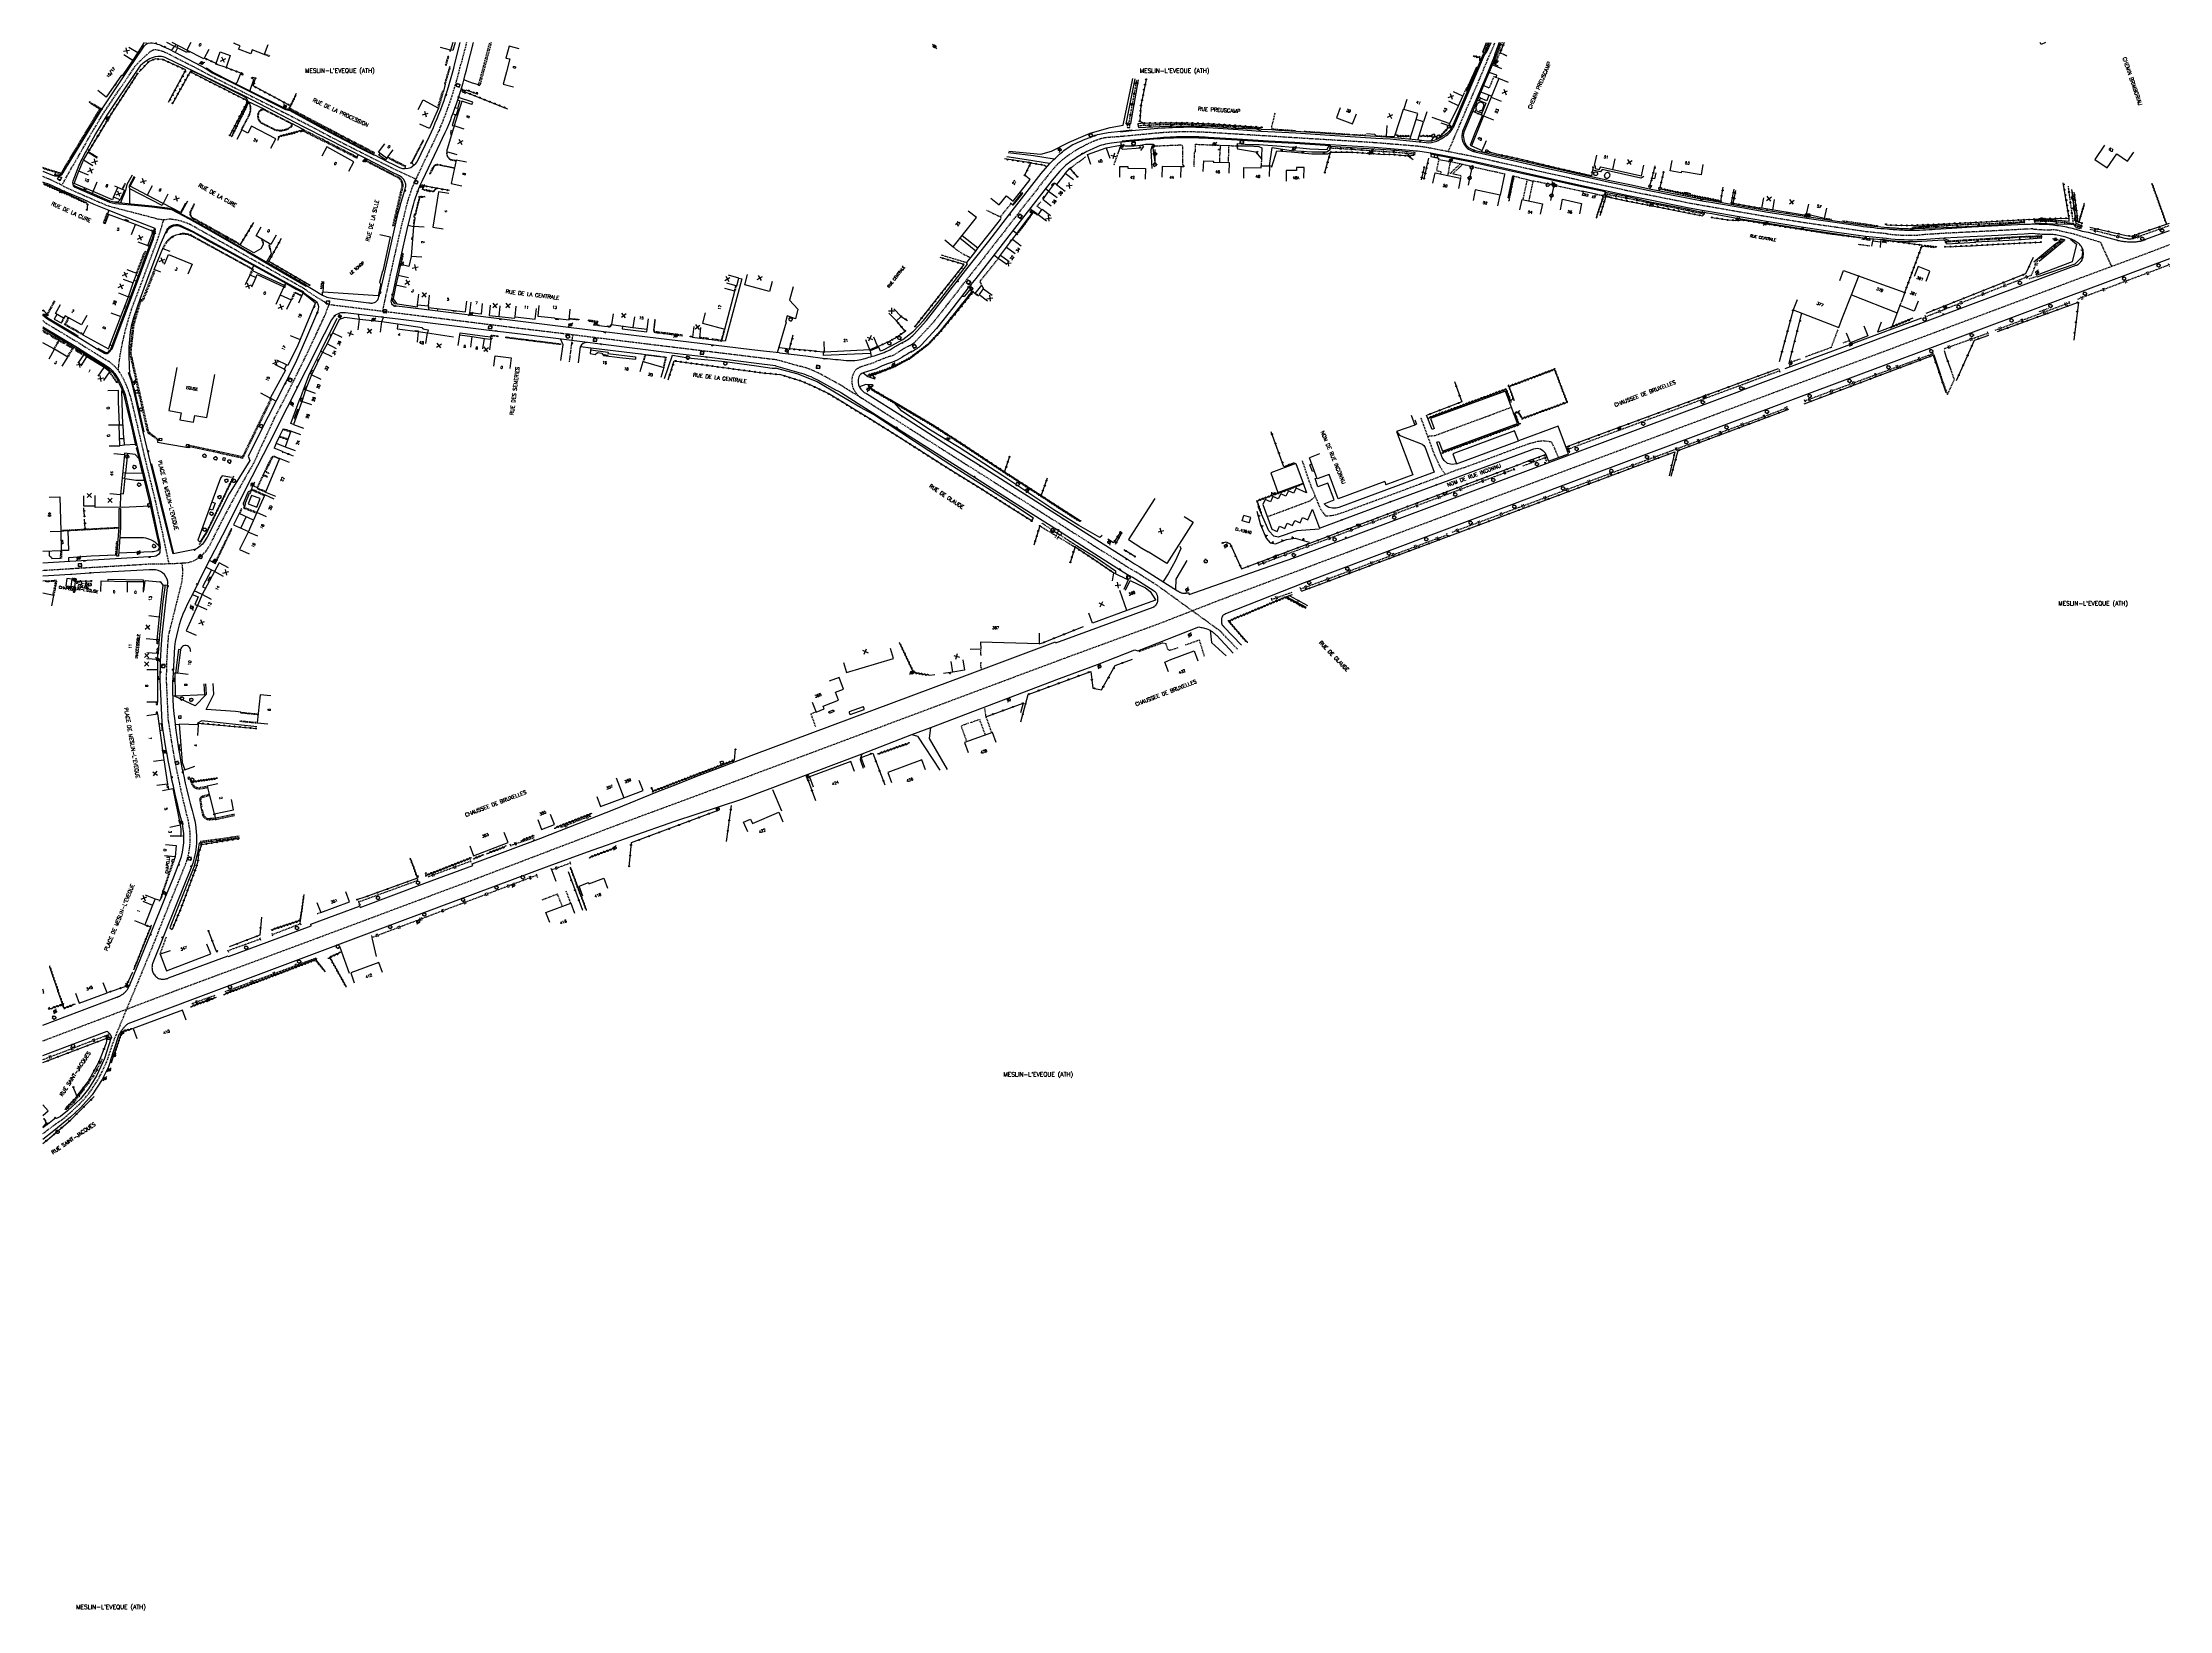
# Model space of a CAD drawing. Header units: millimetres. Extents: x 113000 to 114000, y 148263 to 149000.
import ezdxf
from ezdxf.enums import TextEntityAlignment as Align

# ---------------------------------------------------------------- set-up
doc = ezdxf.new("R2010")
doc.units = ezdxf.units.MM
doc.linetypes.add('DASHED', pattern=[0.75, 0.5, -0.25])
doc.layers.get('0').update_dxf_attribs({"linetype": 'CONTINUOUS'})
for name, color, linetype in [('W0001', 6, 'DASHED'), ('W0008', 7, 'CONTINUOUS'), ('W0100', 7, 'CONTINUOUS'), ('W0112', 1, 'DASHED'), ('W0211', 2, 'CONTINUOUS'), ('W0220', 5, 'DASHED'), ('W0300', 7, 'CONTINUOUS'), ('W0302', 3, 'CONTINUOUS'), ('W0310', 3, 'CONTINUOUS'), ('W0322', 7, 'CONTINUOUS'), ('W0330', 7, 'CONTINUOUS'), ('W0334', 7, 'CONTINUOUS'), ('W0400', 7, 'CONTINUOUS'), ('W0420', 7, 'CONTINUOUS'), ('W0471', 7, 'CONTINUOUS'), ('W0851', 7, 'CONTINUOUS'), ('W0980', 7, 'CONTINUOUS'), ('W0984', 7, 'CONTINUOUS'), ('W0989', 7, 'CONTINUOUS'), ('W0991', 7, 'CONTINUOUS'), ('W1102', 7, 'CONTINUOUS'), ('W1471', 7, 'CONTINUOUS'), ('W1474', 7, 'CONTINUOUS')]:
    doc.layers.add(name, color=color, linetype=linetype)
doc.styles.get("Standard").update_dxf_attribs({"font": 'romans.shx', "width": 0.85})

# ---------------------------------------------------------------- blocks, each defined once
blk = doc.blocks.new('t310o')
at = {"color": 0, "linetype": 'Continuous'}
for centre, start, end in [((-0.5, 0.4), 216.8699, 323.1304), ((0.5, -0.4), 36.8699, 143.1303)]:
    blk.add_arc(centre, 0.625, start, end, dxfattribs=at)
blk = doc.blocks.new('t991o')
at = {"color": 0, "linetype": 'Continuous'}
for p, q in [((-1, 1), (1, -1)), ((-1, -1), (1, 1))]:
    blk.add_line(p, q, dxfattribs=at)
blk = doc.blocks.new('t322o')
at = {"color": 0, "linetype": 'Continuous'}
for radius in [0.25, 0.15]:
    blk.add_circle((0, 0), radius, dxfattribs=at)
blk = doc.blocks.new('T400')
for p, q in [((-0.15, 0.3), (0.15, 0.3)), ((-0.15, -0.25), (-0.15, 0.3)), ((-0.15, 0.15), (0.15, 0.15)), ((-0.15, 0), (0.15, 0)), ((0.15, 0.3), (0.15, -0.25)), ((-0.15, -0.15), (0.15, -0.15)), ((-0.15, -0.25), (-0.15, -0.3)), ((-0.15, -0.3), (0.15, -0.3)), ((0.15, -0.3), (0.15, -0.25))]:
    blk.add_line(p, q)
blk = doc.blocks.new('T471')
for p, q in [((-0.333334, 0.333334), (-0.333334, -0.333334)), ((-0.333334, 0.333334), (0.333334, 0.333334)), ((-0.333334, 0), (0, 0)), ((0.500001, 0.500001), (1.000002, 1.000002)), ((-0.500001, -0.500001), (-1.000002, -1.000002)), ((-0.333334, -0.333334), (0.333334, -0.333334))]:
    blk.add_line(p, q)
blk.add_ellipse((0, 0), major_axis=(0.471405, 0.471405), ratio=1, start_param=5.4977871438, end_param=11.780972451)
blk = doc.blocks.new('T420')
for p, q in [((0.7, 0.7), (-0.8, 0.7)), ((-0.8, 0.7), (-0.8, -0.8)), ((0.7, 0.7), (0.7, -0.8)), ((0.7, -0.8), (-0.8, -0.8))]:
    blk.add_line(p, q)
blk.add_ellipse((0, 0), major_axis=(-0.53, 0.53), ratio=1, start_param=3.926991, end_param=10.210176)
blk = doc.blocks.new('T300')
for p, q in [((-0.8, 0.5), (-0.9, 0.3)), ((-0.9, 0.3), (-0.9, 0.2)), ((-0.9, 0.2), (-0.7, 0.1)), ((-0.7, 0.6), (-0.8, 0.5)), ((-0.8, -0.1), (-0.7, 0.1)), ((-0.6, 0.7), (-0.7, 0.6)), ((-0.7, 0.1), (-0.7, 0.1)), ((-0.5, 0.7), (-0.6, 0.7)), ((-0.3, 0.6), (-0.5, 0.7)), ((-0.3, 0.6), (-0.2, 0.7)), ((-0.2, 0.6), (-0.3, 0.6)), ((-0.2, 0.7), (-0.1, 0.8)), ((-0.1, 0.8), (0.1, 0.8)), ((0.1, 0.8), (0.2, 0.7)), ((0.2, 0.7), (0.3, 0.6)), ((0.3, 0.6), (0.4, 0.5)), ((0.5, 0.5), (0.3, 0.5)), ((0.4, 0.5), (0.4, 0.5)), ((0.6, 0.4), (0.5, 0.5)), ((0.6, 0.4), (0.7, 0.3)), ((0.7, 0.3), (0.7, 0.2)), ((0.7, 0.2), (0.7, 0.1)), ((0.7, 0.1), (0.7, -0.2)), ((-0.8, -0.2), (-0.8, -0.1)), ((-0.7, -0.3), (-0.8, -0.2)), ((-0.8, -0.2), (-0.8, -0.2)), ((-0.7, -0.4), (-0.7, -0.3)), ((-0.5, -0.5), (-0.7, -0.4)), ((-0.4, -0.5), (-0.5, -0.5)), ((-0.4, -0.5), (-0.3, -0.5)), ((-0.3, -0.5), (-0.3, -0.4)), ((-0.3, -0.6), (-0.3, -0.5)), ((-0.3, -0.5), (-0.3, -0.5)), ((-0.2, -0.7), (-0.3, -0.6)), ((-0.1, -0.8), (-0.2, -0.7)), ((0.1, -0.8), (-0.1, -0.8)), ((0.2, -0.7), (0.1, -0.8)), ((0.3, -0.5), (0.2, -0.5)), ((0.3, -0.6), (0.2, -0.7)), ((0.2, -0.7), (0.2, -0.7)), ((0.5, -0.4), (0.3, -0.5)), ((0.3, -0.5), (0.3, -0.6)), ((0.3, -0.5), (0.3, -0.5)), ((0.6, -0.3), (0.5, -0.4)), ((0.7, -0.2), (0.6, -0.3)), ((0.6, -0.3), (0.6, -0.3))]:
    blk.add_line(p, q)
blk = doc.blocks.new('t112o')
at = {"color": 0, "linetype": 'Continuous'}
for p, q in [((-0.5, 0.5), (0.5, 0.5)), ((-0.5, -0.5), (-0.5, 0.5)), ((0.5, 0.5), (0.5, -0.5)), ((0.5, -0.5), (-0.5, -0.5))]:
    blk.add_line(p, q, dxfattribs=at)
blk = doc.blocks.new('t211o')
at = {"color": 0, "linetype": 'Continuous'}
for p, q in [((-0.3, 0.5), (-0.3, 0)), ((0, 1), (0, 0)), ((0.3, 0.5), (0.3, 0))]:
    blk.add_line(p, q, dxfattribs=at)
blk = doc.blocks.new('t220o')
at = {"color": 0, "linetype": 'Continuous'}
for p, q in [((-0.25, 0.25), (0.25, 0.25)), ((-0.25, -0.25), (0.25, -0.25))]:
    blk.add_line(p, q, dxfattribs=at)
blk = doc.blocks.new('T851')
for p, q in [((-0.2, -0.1), (0, 0.3)), ((0, 0.3), (0.2, -0.1)), ((-0.2, -0.1), (0.2, -0.1))]:
    blk.add_line(p, q)
for major_axis in [(-0.106, 0.106), (-0.0354, 0.0354), (-0.0236, 0.0236)]:
    blk.add_ellipse((0, 0), major_axis=major_axis, ratio=1, start_param=3.926991, end_param=10.210176)
blk = doc.blocks.new('T1474')
at = {"color": 0, "linetype": 'Continuous', "flags": 128}
for points in [[(-0.8, -0.5), (-0.8, 0.5)], [(-0.8, 0), (0.7, 0)], [(0.7, 0), (0.7, -0.5), (0.7, 0.5)]]:
    blk.add_lwpolyline(points, dxfattribs=at)
blk = doc.blocks.new('T1471')
at = {"color": 0, "linetype": 'Continuous', "flags": 128}
blk.add_lwpolyline([(-0.75, -0.5), (-0.75, 0.5), (0.75, 0.5), (0.75, -0.5), (-0.75, -0.5)], dxfattribs=at)

msp = doc.modelspace()

# ---------------------------------------------------------------- linework, layer by layer
at = {"layer": 'W0001'}
msp.add_line((113384.1, 148833.5), (113385.9, 148832.4), dxfattribs=at)
at = {"layer": 'W0001', "flags": 128}
msp.add_lwpolyline([(113009.1, 148932.9, -0.014557), (113016.2, 148945.5, 0.001222), (113023.3, 148958), (113028.6, 148966.8), (113033.9, 148974.7), (113043.5, 148988.9, -0.035671), (113050.4, 148995.6, -0.06584), (113052.4, 148996.7, -0.101604), (113057.3, 148995.5, -0.040455), (113061.4, 148993.5, -0.005906), (113080.2, 148983.8), (113114.1, 148966.8, -0.008517), (113134.4, 148956.2, 0.002967), (113164.6, 148940.9), (113175.4, 148935.9)], format="xyb", dxfattribs=at)
at = {"layer": 'W0001'}
for points in [[(113199.3, 149000), (113196.6, 148989.8, -0.044174), (113186.5, 148959), (113182.8, 148951.3), (113175.7, 148936.4, 0.055945), (113170.3, 148920.4), (113168.9, 148914.9), (113167.6, 148909.5), (113163.3, 148890.6), (113161.4, 148881.6), (113159.7, 148873.8, 0.340955)], [(113955.2, 148910), (113948.6, 148911.4, 0.073467), (113944.6, 148912, -0.03082), (113935.7, 148912.4), (113931.6, 148912.2), (113916.2, 148911.4), (113906.2, 148910.9), (113893.9, 148910.3), (113883.3, 148909.6, -0.049752), (113867.2, 148910.1), (113857.2, 148911.1), (113842.8, 148913.2), (113828.2, 148915.3), (113810.8, 148918.1), (113797.9, 148920.3), (113785.4, 148922.5), (113780.7, 148923.3), (113774.6, 148924.4), (113755.5, 148928.2), (113746.1, 148930.1), (113724.1, 148934.9), (113706.7, 148938.8), (113684.6, 148943.7), (113673.1, 148946.3), (113653.2, 148950.2, 0.030297), (113644.6, 148951.4), (113633.8, 148952.3), (113626.3, 148952.9), (113605.5, 148954.2), (113588.9, 148955.2), (113576.5, 148956), (113561.7, 148956.9), (113548.2, 148957.7, 0.016294), (113536.2, 148958, 0.019717), (113523.8, 148957.4), (113507.1, 148955.8), (113501.3, 148955.4, 0.086112), (113494.3, 148953.6, 0.002896), (113494, 148953.5, 0.026733), (113487, 148950, 0.035853), (113480.4, 148945.6, 0.041989), (113475.9, 148941.5), (113472.3, 148937.1), (113458.3, 148919.2), (113446.6, 148904.1), (113436.3, 148890.9), (113433.3, 148887.1), (113425.5, 148877.1), (113418, 148867.6), (113410.8, 148859.9, -0.092554), (113407.4, 148857.4, 0.042259), (113402.2, 148854.4, -0.074126), (113398.7, 148852.6, 0.028071), (113390.8, 148849.5), (113384.9, 148847.6, 0.235798), (113380.9, 148843.8, 0.210291), (113381.5, 148836.6, 0.160071), (113385.9, 148832.4), (113403.1, 148821.4), (113424.3, 148808), (113439.6, 148798.3), (113460, 148785.3), (113477.8, 148774), (113494.1, 148763.6), (113508.4, 148754.6), (113511.7, 148752.5), (113513.9, 148751.2)], [(113000, 148937, -0.032732), (113010, 148932.4, 0.01085), (113030.9, 148923.2), (113052, 148917.7, 0.124071), (113059, 148917, -0.105841), (113069.8, 148914.2, -0.000615), (113123.1, 148884.2, 0.03324), (113134.7, 148876.9), (113166, 148873), (113182.8, 148870.9), (113223, 148865.9), (113247, 148863), (113284, 148858.4), (113308.7, 148855.4), (113343.9, 148851.1), (113345.4, 148850.9)], [(113035.4, 148846, -0.021653), (113036.6, 148854.8, -0.040464), (113041.8, 148874.7), (113047.4, 148889.5), (113050.8, 148898.7), (113053.5, 148905.9, 0.022289), (113056.9, 148916.9)], [(113000, 148751.9), (113013, 148752.7), (113015.8, 148752.9), (113045.1, 148754.6), (113051.1, 148755, 0.024703), (113068.6, 148755.6, 0.204809), (113078.3, 148763.3, -0.019596), (113099.1, 148802.2, -0.005509), (113108.9, 148823.3, 0.014955), (113132.3, 148870.9, 0.003713), (113134.7, 148876.9)], [(113000, 148869.3), (113000.6, 148868.8), (113001.2, 148868.3), (113017.5, 148858.5), (113021.3, 148856.1), (113030.7, 148850.3, -0.09672), (113036.2, 148844.9, -0.075709), (113041.2, 148833.6), (113042.3, 148829), (113044.6, 148819.3), (113046.9, 148809.2), (113049.9, 148796.7), (113052.9, 148784.6), (113056.4, 148768.8), (113059.3, 148755.1, -0.088145)], [(113345.4, 148850.9), (113356.4, 148847.8, -0.056203), (113365.8, 148844.1, -0.000561), (113376.2, 148838.4), (113385.9, 148832.4)], [(113054.1, 148581.3), (113060.2, 148596.5), (113064.4, 148606.8), (113067.3, 148614.1, 0.141824), (113068.6, 148633.3, -0.03022), (113059.1, 148680.9), (113058.2, 148700.5), (113058.4, 148708.9), (113058.7, 148714.5), (113059.2, 148721.3, 0.001018), (113064.9, 148744.2, 0.110475), (113065.5, 148755.4)]]:
    msp.add_lwpolyline(points, format="xyb", dxfattribs=at)
for points in [[(113660.9, 148948.7), (113669.8, 148969.4), (113676.4, 148984.6), (113678.8, 148990.5), (113682.9, 149000)], [(113000, 148530.7), (113062.1, 148554.2), (113128.4, 148578.8), (113204.1, 148607.1), (113272.4, 148633.1), (113316.8, 148649.5), (113479.9, 148710.4), (113525.8, 148727.2), (113553.5, 148738), (113799.3, 148830), (113958.5, 148889.5), (113991.4, 148901.7), (114000, 148905)], [(113955.2, 148910), (113967.5, 148906.2), (113972.7, 148894.8)], [(113659.5, 148796.9), (113657.3, 148800.2), (113654.5, 148806.1), (113648, 148823.8)], [(113651.2, 148815), (113654.7, 148815.3), (113667.6, 148820.1), (113679.9, 148824.6), (113690.6, 148828.6)], [(113694.2, 148809.7), (113682.4, 148805.3), (113671.6, 148801.3), (113668.2, 148800.1), (113664, 148798.7), (113655, 148795.2), (113647.9, 148792.5), (113611.6, 148779.1), (113607.3, 148777.7), (113603.4, 148777.3), (113601.1, 148780.2), (113595.7, 148793.3), (113592.3, 148803.4)], [(113712.7, 148805), (113711.1, 148808.9), (113709.5, 148812.2), (113705.7, 148812.7), (113702.8, 148812.4), (113699, 148811.4), (113694.2, 148809.7)], [(113598.4, 148786.7), (113595.7, 148784.4), (113575.8, 148777)], [(113561.8, 148714.8), (113553.7, 148723.3), (113523.9, 148744.9), (113513.9, 148751.2)], [(113054.1, 148581.3), (113049, 148568.7), (113033.6, 148531.6), (113030.4, 148522)], [(113000, 148487.1), (113002.1, 148488.7), (113007.3, 148492.5), (113009.4, 148493.9), (113013.8, 148497.7), (113018.3, 148502), (113022.2, 148506.6), (113025.9, 148512.3), (113027.9, 148516.2), (113029.9, 148520.4), (113030.5, 148521.9)]]:
    msp.add_lwpolyline(points, dxfattribs=at)
at = {"layer": 'W0001', "flags": 128}
msp.add_lwpolyline([(113247.7, 148849.9), (113249.3, 148862.7)], dxfattribs=at)
at = {"layer": 'W0008'}
for p, q in [((113664.8, 148802), (113693.9, 148812.7)), ((113589.2, 148802.1), (113592.6, 148792.9)), ((113596.7, 148801.8), (113595.8, 148801.5)), ((113597, 148798.4), (113595.8, 148801.5)), ((113597.9, 148798.7), (113597, 148798.4))]:
    msp.add_line(p, q, dxfattribs=at)
for points in [[(113000, 148939.5), (113004.6, 148937.7, 0.11491), (113007, 148937.3, 0.283805), (113009.6, 148938.7), (113011.4, 148941.8), (113012, 148942.7), (113027.9, 148968.9), (113040.5, 148987.6), (113047.1, 148997.4, -0.27262), (113050.7, 148999.9, -0.099614), (113057, 148998), (113059.1, 148997), (113074.3, 148989.1), (113076.4, 148988), (113079.7, 148985.8), (113088.6, 148981.3), (113096.2, 148977.6), (113114.2, 148968.6), (113114.9, 148968.3), (113116.2, 148968), (113134.6, 148958), (113149.6, 148950.2), (113155.8, 148947), (113156, 148947.2), (113161.6, 148944.3), (113165.3, 148942.5), (113167.8, 148941.2, 0.184754), (113173.1, 148941.3, 0.102598), (113176, 148944), (113181.8, 148956, 0.05255), (113193.8, 148990.2), (113196.3, 149000)], [(113346.5, 148854.1), (113340.4, 148854.7), (113333.4, 148855.5), (113309, 148858.5), (113284.4, 148861.5), (113247.3, 148866.1), (113223.4, 148869), (113183.2, 148874), (113166.3, 148876.1, -0.0692), (113165.1, 148876.3, -0.32237), (113163.9, 148878.5), (113164.4, 148881), (113166.3, 148889.9), (113170.6, 148908.7), (113171.9, 148914.1), (113173.3, 148919.7, -0.056096), (113178.5, 148935.1), (113185.6, 148950), (113189.3, 148957.7, 0.044195), (113199.7, 148989), (113202.5, 149000)], [(113346.5, 148854.1), (113358.8, 148852.7), (113367.8, 148851.5, -0.006889), (113377.8, 148850.6, 0.093683), (113385.9, 148851.3, 0.006347), (113392.8, 148853.3, 0.065954), (113400, 148856.6, -0.028232), (113404.5, 148859.1, 0.093433), (113409.7, 148862.9), (113415.6, 148869.3), (113423.4, 148879.3), (113433.9, 148892.8), (113444.8, 148906.7), (113454.8, 148919.5), (113469.5, 148938.4), (113473.5, 148943.2, -0.004154), (113478.8, 148948.1, -0.06842), (113484.4, 148952, -0.030657), (113494.4, 148956.2, -0.056578), (113501, 148957.7), (113506.7, 148958.4), (113506.7, 148958.1), (113512.1, 148958.6), (113522.6, 148959.6, -0.013586), (113536.4, 148960.3, -0.021542), (113548, 148960), (113562.1, 148959.1), (113572.7, 148958.4), (113589.2, 148957.5), (113605.2, 148956.4), (113626.9, 148955.1), (113633.6, 148954.7), (113647.2, 148953.4), (113650.5, 148953, 0.140467), (113655.5, 148953.7, 0.054276), (113660, 148956.3, 0.136187), (113663.8, 148961.1), (113669.3, 148974), (113677.9, 148994.2), (113679.1, 148995.7), (113681, 149000)], [(113684.9, 149000, 0.008268), (113682.4, 148993.3, -0.020173), (113682, 148992.2), (113678.5, 148983.8), (113671.9, 148968.5), (113667.9, 148959, 0.128047), (113667.3, 148955.4, 0.125862), (113668.8, 148951.5, 0.13603), (113671.1, 148949.5, 0.029828), (113673.4, 148948.6), (113693.4, 148944.1), (113707.1, 148941), (113725.1, 148937), (113736.7, 148934.4), (113746, 148932.5), (113755.4, 148930.5), (113781.1, 148925.5), (113784.4, 148925), (113798.9, 148922.4), (113811.2, 148920.3), (113820.4, 148918.9), (113829.5, 148917.5), (113843.7, 148915.4), (113854.4, 148913.8, 0.016746), (113867.5, 148912.4, 0.007054), (113874.5, 148911.9, 0.010351), (113878.1, 148911.8, 0.024302), (113889.9, 148912.3), (113897.6, 148912.8), (113907.1, 148913.3), (113931.9, 148914.6, -0.019287), (113938.8, 148914.7, -0.019995), (113945.2, 148914.3, -0.014182), (113949, 148913.8, -0.034605), (113956, 148912.2), (113958.9, 148911.4), (113961.8, 148910.8)], [(113948.6, 148909.2), (113947.2, 148909.5, 0.055558), (113944.6, 148909.7, -0.030178), (113935.7, 148910.2), (113931.7, 148910), (113916.3, 148909.2), (113906.3, 148908.7), (113894, 148908), (113883.4, 148907.3, -0.049626), (113867, 148907.9), (113857, 148908.8), (113842.5, 148910.9), (113827.9, 148913.1), (113810.5, 148915.9), (113797.6, 148918), (113785, 148920.2), (113780.3, 148921.1), (113774.2, 148922.2), (113755, 148926), (113745.6, 148927.9), (113723.7, 148932.7), (113706.2, 148936.6), (113684.1, 148941.5), (113672.7, 148944.1), (113652.7, 148948, 0.030365), (113644.4, 148949.1), (113633.7, 148950.1), (113626.1, 148950.6), (113605.4, 148951.9), (113588.8, 148953), (113576.4, 148953.7), (113561.6, 148954.6), (113548.1, 148955.4, 0.016294), (113536.2, 148955.7, 0.019705), (113524, 148955.1), (113507.5, 148953.6), (113507.5, 148953.4), (113502.5, 148952.7, 0.071295), (113495.2, 148950.7, 0.026733), (113488.5, 148947.4, 0.035853), (113482.2, 148943.2, 0.041433), (113478.2, 148939.5), (113474.7, 148935.3), (113460.7, 148917.4), (113449, 148902.3), (113438.7, 148889.1), (113435.6, 148885.3), (113427.9, 148875.3), (113420.3, 148865.6), (113413, 148857.8, -0.092554), (113408.7, 148854.7, 0.042259), (113403.9, 148851.9, -0.074126), (113399.6, 148849.8, 0.028712), (113391.9, 148846.7), (113385.8, 148844.8, 0.235798), (113383.8, 148842.8, 0.210291), (113384.1, 148838, 0.166422), (113387.3, 148835), (113404.7, 148824), (113425.9, 148810.5), (113441.2, 148800.8), (113461.6, 148787.8), (113479.4, 148776.6), (113495.7, 148766.2), (113510, 148757.1), (113513.3, 148755), (113515.5, 148753.7)], [(113029.1, 148854, 0.2175), (113030.8, 148854, 0.081594), (113032.6, 148856.1), (113037.6, 148869.4), (113045.5, 148890.2), (113048.9, 148899.4), (113051.6, 148906.6, 0.069526), (113052.8, 148911.3), (113052.8, 148912.6), (113035.5, 148919.4), (113030.4, 148921.4), (113024.2, 148923.9), (113019.1, 148926.2), (113009.2, 148930.5, 0.02844), (113000, 148934.4)], [(113042.8, 148870.8), (113045.9, 148879.8), (113050.5, 148892.2), (113055.4, 148905.1), (113057.9, 148910.8, -0.450876), (113064.6, 148914.1), (113070.8, 148911.2), (113079, 148906.7), (113088, 148901.8), (113114.5, 148887.2), (113119.4, 148884.5), (113122.5, 148882.9), (113122.4, 148882.6), (113125.5, 148880.5), (113128.1, 148878.7, -0.189487), (113129.6, 148875.7, -0.08353), (113128.7, 148872.3), (113124.1, 148861.4), (113118.8, 148849.4), (113113.7, 148839.3), (113106, 148824.2), (113096.6, 148805.6), (113097.4, 148803.5), (113087.6, 148787.8), (113077.3, 148767.5), (113075.6, 148764.8, -0.155824), (113070.7, 148761.5), (113061.3, 148759.6), (113057, 148777), (113053.7, 148790.5), (113050.9, 148801.9), (113047.2, 148817), (113044.2, 148830.4), (113042.7, 148837), (113041.7, 148841), (113040.6, 148844), (113040.4, 148844.7), (113040.9, 148845), (113040.8, 148847.2), (113040.6, 148853.5, -0.046988), (113041.9, 148867.4), (113042.8, 148870.8)], [(113344.6, 148848), (113335.6, 148849.2), (113313.6, 148851.9), (113297.1, 148853.9), (113263.5, 148858), (113243.8, 148860.5), (113228.5, 148862.4), (113208.6, 148864.8), (113168.4, 148869.8), (113156.4, 148871.2), (113142.3, 148873), (113140.8, 148873, 0.253387), (113135.8, 148869.6), (113132.4, 148862.9), (113106.3, 148811.4), (113095.7, 148790.7), (113086.2, 148771.8), (113079.1, 148757.9), (113075.8, 148751.5), (113071, 148741.8), (113068.1, 148736.1, 0.080655), (113061.9, 148715.9), (113061.3, 148703.5), (113061.1, 148699.3), (113061, 148694.8), (113061.4, 148687.7, 0.047689), (113071.1, 148635.9, -0.082769), (113072.2, 148622, -0.069084), (113069.6, 148611.8), (113062.7, 148594.7), (113056.9, 148580.2)], [(113000, 148866.4), (113016.3, 148856.6), (113020.2, 148854.2), (113029.5, 148848.4, -0.095797), (113034.4, 148843.7, -0.075155), (113039.1, 148833.1), (113040.1, 148828.5), (113042.4, 148818.8), (113044.8, 148808.7), (113047.8, 148796.2), (113050.8, 148784.1), (113054.2, 148768.3), (113054.9, 148765, -0.08414), (113055, 148760.3, -0.291175), (113052.4, 148758.4), (113044.9, 148758), (113015.6, 148756.2), (113012.8, 148756), (113000, 148755.2)], [(113255.8, 148859, 0.296496), (113252.9, 148857.1, 0.296496)], [(113051.3, 148582.5), (113057.4, 148597.7), (113061.6, 148607.9), (113064.5, 148615.2, 0.140989), (113065.7, 148632.6, -0.030264), (113056.1, 148680.6), (113055.2, 148700.5), (113055.4, 148709.1), (113055.7, 148714.7), (113056.2, 148721.5), (113057.9, 148737), (113058.7, 148743.9), (113058.8, 148746.6, 0.369182), (113051.8, 148752.2), (113050, 148752.2), (113024, 148750.7), (113013.7, 148750), (113013, 148750), (113000, 148749.2)]]:
    msp.add_lwpolyline(points, format="xyb", dxfattribs=at)
msp.add_lwpolyline([(113123.8, 148885.5), (113124, 148885.8), (113128.8, 148882.9, 0.234668), (113128.8, 148882.9, 0.064017), (113134.4, 148880.1), (113137.2, 148879.7), (113153.3, 148877.7, 0.083046), (113155.4, 148877.6, 0.178765), (113157.5, 148879, 0.089848), (113158.2, 148880.9), (113158.5, 148882.1), (113160.4, 148890.1), (113162.4, 148899), (113167.2, 148920), (113167.7, 148922), (113168.5, 148925), (113169.8, 148929.1), (113170.5, 148931.3, 0.087405), (113170.7, 148933.5, 0.234499), (113167.8, 148937.3), (113163.9, 148939.3), (113161, 148940.8), (113151.9, 148945.5), (113133.7, 148954.7), (113122.6, 148960.4), (113095.1, 148974.8), (113080.6, 148981.9), (113057.5, 148993, 0.109008), (113054.2, 148993.5, 0.199819), (113045, 148987.9), (113035.4, 148973.8), (113030.1, 148965.9), (113024.8, 148957.1), (113020.6, 148949.2), (113020.1, 148948.4), (113018.4, 148945.2), (113017, 148942.2), (113014.2, 148934.9, 0.279352), (113014.8, 148932.1), (113023.1, 148928.5), (113027.8, 148926.5), (113031.4, 148925, 0.078647), (113034.1, 148924.4), (113041.5, 148923.7), (113051.3, 148922.7), (113058.5, 148921.9), (113060.5, 148921.5), (113068.8, 148917.1), (113079.2, 148911.3), (113096.1, 148901.6), (113108.2, 148894.6)], format="xyb", close=True, dxfattribs=at)
for points in [[(113048.8, 148999.3), (113048.6, 149000)], [(113053.7, 148999.3), (113053.2, 149000)], [(113473.4, 148943.1), (113462.6, 148944.8), (113453.4, 148946.2)], [(113475.6, 148945.2), (113465.9, 148946.7), (113454, 148948.2)], [(113042, 148937.7), (113039.6, 148933.3), (113039, 148930.4), (113036.5, 148924.6)], [(113043, 148937.1), (113040.7, 148932.7), (113040.7, 148932), (113040.8, 148931.4), (113040.8, 148924.2)], [(113879.4, 148866.7), (113956.1, 148895.3), (113956.1, 148895.3), (113956.1, 148895.3), (113956.1, 148895.3), (113956.1, 148895.3), (113956.1, 148895.3), (113956.1, 148895.3), (113956.1, 148895.3), (113956.1, 148895.3), (113956.1, 148895.3), (113956.1, 148895.3), (113956.5, 148895.4), (113956.9, 148895.6), (113957.2, 148895.8), (113957.5, 148896.1), (113957.8, 148896.4), (113958.1, 148896.7), (113958.4, 148897), (113958.6, 148897.3), (113958.9, 148897.7), (113959, 148898.1), (113959, 148898.1), (113959.2, 148898.6), (113959.4, 148899.1), (113959.5, 148899.6), (113959.6, 148900.2), (113959.6, 148900.7), (113959.6, 148901.2), (113959.5, 148901.7), (113959.4, 148902.3), (113959.3, 148902.8), (113959.1, 148903.2), (113959.1, 148903.2), (113958.8, 148903.7), (113958.6, 148904.2), (113958.2, 148904.6), (113957.9, 148905), (113957.5, 148905.4), (113957.1, 148905.7), (113956.6, 148906), (113956.2, 148906.4), (113955.7, 148906.6), (113955.2, 148906.9), (113954.6, 148907.2), (113954, 148907.5), (113953.3, 148907.8), (113952.6, 148908), (113952, 148908.2), (113951.3, 148908.5), (113950.6, 148908.7), (113950, 148908.8), (113949.3, 148909), (113948.6, 148909.2), (113948.6, 148909.2)], [(113961.8, 148910.8), (113975, 148907.2), (113975.1, 148907.2), (113975.2, 148907.2), (113975.3, 148907.2), (113975.3, 148907.2), (113975.4, 148907.1), (113975.5, 148907.1), (113975.6, 148907.1), (113975.6, 148907.1), (113975.7, 148907.1), (113975.8, 148907), (113975.8, 148907), (113976.3, 148906.9), (113976.9, 148906.8), (113977.4, 148906.7), (113978, 148906.6), (113978.5, 148906.5), (113979.1, 148906.5), (113979.7, 148906.5), (113980.2, 148906.4), (113980.8, 148906.4), (113981.3, 148906.4), (113981.8, 148906.4), (113982.3, 148906.4), (113982.8, 148906.4), (113983.3, 148906.4), (113983.8, 148906.4), (113984.3, 148906.4), (113984.8, 148906.5), (113985.3, 148906.5), (113985.8, 148906.6), (113986.3, 148906.7), (113986.3, 148906.7), (113986.5, 148906.7), (113986.7, 148906.8), (113986.9, 148906.8), (113987.2, 148906.9), (113987.4, 148907), (113987.6, 148907), (113987.8, 148907.1), (113988, 148907.2), (113988.3, 148907.2), (113988.5, 148907.3), (113988.5, 148907.3), (113988.6, 148907.3), (113988.6, 148907.4), (113988.6, 148907.4), (113988.7, 148907.4), (113988.7, 148907.4), (113988.8, 148907.4), (113988.8, 148907.4), (113988.8, 148907.5), (113988.9, 148907.5), (113988.9, 148907.5), (114000, 148911.7)], [(114000, 148898.3), (113951.2, 148880.1), (113826.9, 148833.6), (113717.3, 148792.7), (113593.2, 148746.1), (113556.1, 148731.4), (113556, 148731.4), (113556, 148731.3), (113555.9, 148731.3), (113555.9, 148731.3), (113555.8, 148731.3), (113555.8, 148731.2), (113555.7, 148731.2), (113555.7, 148731.2), (113555.6, 148731.2), (113555.6, 148731.2), (113555.3, 148731), (113555, 148730.8), (113554.8, 148730.5), (113554.7, 148730.2), (113554.5, 148729.9), (113554.4, 148729.5), (113554.3, 148729.2), (113554.2, 148728.8), (113554.2, 148728.5), (113554.2, 148728.1), (113554.2, 148728.1), (113554.2, 148727.8), (113554.2, 148727.6), (113554.3, 148727.3), (113554.3, 148727.1), (113554.4, 148726.9), (113554.4, 148726.7), (113554.5, 148726.5), (113554.6, 148726.2), (113554.8, 148726.1), (113554.9, 148725.9), (113554.9, 148725.9), (113554.9, 148725.8), (113555, 148725.8), (113555, 148725.7), (113555.1, 148725.7), (113555.1, 148725.6), (113555.1, 148725.6), (113555.2, 148725.6), (113555.2, 148725.5), (113555.3, 148725.5), (113555.3, 148725.4), (113555.3, 148725.4), (113563.7, 148716.7)], [(113165.1, 148876.3), (113165.1, 148876.3)], [(113000, 148871.9), (113002.3, 148870.1), (113014.8, 148862.6), (113018.6, 148860.4), (113025.6, 148856.1), (113029.1, 148854)], [(113882.8, 148868), (113867.9, 148862.4), (113799.3, 148836.6)], [(113883.4, 148870.4), (113819.1, 148846.6)], [(113243.5, 148860.5), (113244.5, 148858), (113243.5, 148850.5)], [(113385.7, 148844.7), (113388, 148843), (113390.8, 148842)], [(113390.1, 148839.1), (113387, 148839.3), (113384.1, 148838.1)], [(113515.5, 148753.7), (113533.5, 148742.3), (113533.5, 148742.3), (113533.5, 148742.3), (113533.5, 148742.3), (113533.6, 148742.3), (113533.6, 148742.2), (113533.6, 148742.2), (113533.6, 148742.2), (113533.7, 148742.2), (113533.7, 148742.2), (113533.7, 148742.2), (113534, 148742), (113534.2, 148741.9), (113534.5, 148741.7), (113534.8, 148741.6), (113535, 148741.5), (113535.3, 148741.4), (113535.6, 148741.3), (113535.9, 148741.2), (113536.2, 148741.2), (113536.5, 148741.1), (113536.7, 148741.1), (113537, 148741.1), (113537.2, 148741.2), (113537.4, 148741.2), (113537.6, 148741.2), (113537.9, 148741.3), (113538.1, 148741.3), (113538.3, 148741.4), (113538.5, 148741.4), (113538.8, 148741.5), (113538.8, 148741.5), (113539.1, 148740.5), (113573.9, 148752.7), (113588.8, 148758), (113799.3, 148836.6)], [(113597.1, 148780.5), (113600.4, 148771.8), (113610.8, 148775.6), (113633.6, 148784.1), (113655.4, 148792.1), (113699.1, 148808.3), (113701.1, 148809), (113702.7, 148809.3), (113704.2, 148809), (113705.4, 148808.3), (113706.4, 148807.1), (113707.4, 148804.8), (113708, 148803.2), (113717.4, 148806.7), (113712.5, 148819.6), (113693.9, 148812.7), (113692.1, 148817.4), (113663.1, 148806.6), (113664.8, 148802), (113662.8, 148801.6), (113660.6, 148802.1), (113658.9, 148803.5), (113658.1, 148805), (113655.5, 148812.2), (113656.5, 148812.5), (113658.2, 148807.9), (113693.4, 148820.9), (113687.8, 148836.2), (113652.6, 148823.2), (113654.3, 148818.5), (113653.3, 148818.1), (113650.7, 148824.9)], [(113636.9, 148817.2), (113637.3, 148816.2), (113637.9, 148815.4), (113639.7, 148814.6), (113647.9, 148811.5), (113648.6, 148811.2), (113649.4, 148810.6), (113650, 148809.7), (113654.3, 148798.1), (113609.5, 148781.5), (113608.2, 148781.1), (113606.4, 148781.1), (113604.7, 148781.5), (113603.5, 148782.3), (113602.7, 148783), (113602.6, 148783.2), (113607.3, 148785), (113604.3, 148792.9), (113599.6, 148791.2), (113598.3, 148795), (113599.1, 148795.2)], [(113645.2, 148822.7), (113646, 148820.6), (113645.1, 148820.3)], [(113589.2, 148802.1), (113577.5, 148797.7), (113580.8, 148788.5), (113592.6, 148792.9), (113594.3, 148788.3), (113589.3, 148790.6), (113588.1, 148788.1), (113585.7, 148789.2), (113584.5, 148786.8), (113582.1, 148787.9), (113580.9, 148785.5), (113578.4, 148786.6), (113577.3, 148784.1), (113574.8, 148785.2), (113573.7, 148782.8), (113578, 148771.3), (113580.4, 148770.1), (113581.6, 148772.6), (113584.1, 148771.5), (113585.2, 148774), (113587.7, 148772.9), (113588.8, 148775.3), (113591.3, 148774.2), (113592.4, 148776.7), (113594.8, 148775.6), (113597.1, 148780.6)], [(113534.7, 148763.2), (113535.2, 148762.1), (113532.7, 148756.6), (113529.2, 148750.3), (113526.8, 148746.6)], [(113537.9, 148756.6), (113532.8, 148747.7), (113532.6, 148742.9)], [(113056.9, 148580.2), (113051.7, 148567.4), (113051.7, 148567.4), (113051.7, 148567.4), (113051.7, 148567.4), (113051.7, 148567.4), (113051.7, 148567.4), (113051.7, 148567.4), (113051.7, 148567.4), (113051.7, 148567.4), (113051.7, 148567.4), (113051.7, 148567.4), (113051.7, 148567.4), (113051.7, 148567.4), (113051.6, 148567), (113051.5, 148566.6), (113051.4, 148566.1), (113051.4, 148565.7), (113051.3, 148565.2), (113051.4, 148564.8), (113051.4, 148564.3), (113051.5, 148563.9), (113051.6, 148563.5), (113051.8, 148563), (113051.8, 148563), (113052, 148562.6), (113052.2, 148562.1), (113052.5, 148561.7), (113052.8, 148561.3), (113053.2, 148561), (113053.6, 148560.7), (113054, 148560.4), (113054.4, 148560.1), (113054.9, 148559.9), (113055.4, 148559.8), (113055.7, 148559.7), (113056.1, 148559.7), (113056.5, 148559.7), (113056.9, 148559.7), (113057.3, 148559.7), (113057.7, 148559.8), (113058, 148559.9), (113058.4, 148560), (113058.8, 148560.1), (113059.1, 148560.3), (113059.1, 148560.3), (113059.1, 148560.3), (113059.1, 148560.3), (113059.1, 148560.3), (113059.1, 148560.3), (113059.1, 148560.3), (113059.1, 148560.3), (113059.1, 148560.3), (113059.1, 148560.3), (113059.1, 148560.3), (113059.1, 148560.3), (113087.2, 148570.7), (113087.4, 148570.3), (113126.2, 148584.8), (113126, 148585.6), (113149, 148594.1), (113149.3, 148593.4), (113179.7, 148604.9), (113202.2, 148613.2), (113202, 148613.9), (113234.2, 148626), (113269.4, 148639.8), (113289.2, 148647.9), (113289.2, 148647.9), (113298.6, 148651.5), (113307.6, 148655.1), (113317.6, 148658.9), (113317.6, 148658.9), (113333.1, 148664.8), (113418.8, 148696.8), (113433.6, 148702.3), (113476.2, 148718.3), (113476.4, 148717.8), (113522.1, 148734.6), (113522.1, 148734.6), (113522.1, 148734.6), (113522.1, 148734.6), (113522.1, 148734.6), (113522.1, 148734.6), (113522.1, 148734.6), (113522.1, 148734.6), (113522.1, 148734.6), (113522.1, 148734.6), (113522.1, 148734.6), (113522.3, 148734.7), (113522.6, 148734.8), (113522.8, 148735), (113523.1, 148735.2), (113523.3, 148735.4), (113523.5, 148735.6), (113523.6, 148735.9), (113523.8, 148736.1), (113523.9, 148736.4), (113524.1, 148736.7), (113524.1, 148736.7), (113524.2, 148737), (113524.3, 148737.3), (113524.3, 148737.7), (113524.4, 148738), (113524.4, 148738.4), (113524.4, 148738.7), (113524.4, 148739.1), (113524.3, 148739.4), (113524.2, 148739.8), (113524.1, 148740.1), (113524.1, 148740.1), (113524, 148740.3), (113523.9, 148740.6), (113523.8, 148740.8), (113523.7, 148741), (113523.5, 148741.3), (113523.4, 148741.5), (113523.2, 148741.7), (113523, 148741.8), (113522.8, 148742), (113522.6, 148742.1), (113522.6, 148742.1), (113522.6, 148742.1), (113522.6, 148742.1), (113522.6, 148742.1), (113522.6, 148742.1), (113522.6, 148742.1), (113522.6, 148742.1), (113522.6, 148742.1), (113522.6, 148742.1), (113522.6, 148742.1), (113522.6, 148742.1), (113512.3, 148748.7)], [(113031.8, 148521.4), (113035.6, 148532.9), (113035.6, 148532.9), (113035.6, 148532.9), (113035.6, 148532.9), (113035.6, 148533), (113035.7, 148533), (113035.7, 148533), (113035.7, 148533), (113035.7, 148533.1), (113035.7, 148533.1), (113035.7, 148533.1), (113035.8, 148533.5), (113036, 148533.8), (113036.1, 148534.1), (113036.3, 148534.4), (113036.5, 148534.7), (113036.7, 148535), (113036.9, 148535.3), (113037.1, 148535.6), (113037.3, 148535.9), (113037.6, 148536.2), (113037.8, 148536.5), (113038, 148536.8), (113038.3, 148537), (113038.5, 148537.3), (113038.8, 148537.6), (113039.1, 148537.9), (113039.3, 148538.1), (113039.6, 148538.4), (113039.8, 148538.6), (113040.1, 148538.9), (113074.4, 148551.7), (113159.9, 148583.8), (113238.1, 148613), (113238.1, 148613), (113256.2, 148619.6), (113256.2, 148619.6), (113297.3, 148634), (113328.7, 148644.4), (113385.3, 148665.6), (113408.7, 148674.7), (113417.6, 148678), (113478.1, 148701.1), (113495.9, 148707.6), (113513.5, 148714.5), (113514.9, 148714), (113543.6, 148725.3), (113544.1, 148725.2), (113544.7, 148725.1), (113545.2, 148725), (113545.8, 148724.9), (113546.3, 148724.7), (113546.9, 148724.6), (113547.4, 148724.4), (113547.9, 148724.2), (113548.4, 148724), (113548.9, 148723.7), (113549.2, 148723.5), (113549.6, 148723.3), (113549.9, 148723.1), (113550.2, 148722.8), (113550.5, 148722.5), (113550.8, 148722.3), (113551.1, 148722), (113551.4, 148721.7), (113551.7, 148721.5), (113552, 148721.2), (113552, 148721.2), (113552, 148721.2), (113552, 148721.2), (113552, 148721.2), (113552, 148721.2), (113552, 148721.2), (113552, 148721.2), (113552, 148721.2), (113552, 148721.2), (113552, 148721.2), (113559.8, 148713)], [(113076.6, 148698.6), (113076.8, 148693.6), (113071.7, 148688.2), (113061.9, 148692.8)], [(113093.1, 148685.2), (113090.7, 148685.5), (113076.8, 148686.5), (113080.4, 148693.7), (113080.2, 148698.7)], [(113371.7, 148685.4), (113370.3, 148684.8), (113370.3, 148684.8), (113370.3, 148684.8), (113370.3, 148684.8), (113370.3, 148684.8), (113370.2, 148684.8), (113370.2, 148684.8), (113370.2, 148684.8), (113370.2, 148684.8), (113370.1, 148684.8), (113370.1, 148684.8), (113370.1, 148684.8), (113370.1, 148684.8), (113370, 148684.8), (113370, 148684.8), (113370, 148684.8), (113370, 148684.8), (113370, 148684.8), (113369.9, 148684.8), (113369.9, 148684.8), (113369.9, 148684.8), (113369.9, 148684.9), (113369.9, 148684.9), (113369.9, 148684.9), (113369.8, 148684.9), (113369.8, 148684.9), (113369.8, 148684.9), (113369.8, 148685), (113369.8, 148685), (113369.8, 148685), (113369.8, 148685), (113369.8, 148685), (113369.7, 148685.1), (113369.7, 148685.1), (113369.7, 148685.1), (113369.7, 148685.1), (113369.7, 148685.1), (113369.7, 148685.2), (113369.7, 148685.2), (113369.7, 148685.2), (113369.7, 148685.2), (113369.7, 148685.3), (113369.7, 148685.3), (113369.7, 148685.3), (113369.7, 148685.3), (113369.7, 148685.3), (113369.7, 148685.4), (113369.8, 148685.4), (113369.8, 148685.4), (113369.8, 148685.4), (113369.8, 148685.5), (113369.8, 148685.5), (113369.8, 148685.5), (113369.8, 148685.5), (113369.8, 148685.5), (113369.9, 148685.5), (113369.9, 148685.5), (113369.9, 148685.6), (113369.9, 148685.6), (113369.9, 148685.6), (113369.9, 148685.6), (113370, 148685.6), (113370, 148685.6), (113370, 148685.6), (113371.4, 148686.2), (113371.4, 148686.2), (113371.4, 148686.2), (113371.5, 148686.2), (113371.5, 148686.2), (113371.5, 148686.2), (113371.5, 148686.2), (113371.5, 148686.2), (113371.6, 148686.2), (113371.6, 148686.2), (113371.6, 148686.2), (113371.6, 148686.2), (113371.7, 148686.2), (113371.7, 148686.2), (113371.7, 148686.2), (113371.7, 148686.2), (113371.7, 148686.2), (113371.8, 148686.2), (113371.8, 148686.2), (113371.8, 148686.1), (113371.8, 148686.1), (113371.8, 148686.1), (113371.9, 148686.1), (113371.9, 148686.1), (113371.9, 148686.1), (113371.9, 148686.1), (113371.9, 148686), (113371.9, 148686), (113371.9, 148686), (113372, 148686), (113372, 148686), (113372, 148685.9), (113372, 148685.9), (113372, 148685.9), (113372, 148685.9), (113372, 148685.9), (113372, 148685.8), (113372, 148685.8), (113372, 148685.8), (113372, 148685.8), (113372, 148685.7), (113372, 148685.7), (113372, 148685.7), (113372, 148685.7), (113372, 148685.7), (113372, 148685.6), (113372, 148685.6), (113372, 148685.6), (113372, 148685.6), (113371.9, 148685.5), (113371.9, 148685.5), (113371.9, 148685.5), (113371.9, 148685.5), (113371.9, 148685.5), (113371.9, 148685.5), (113371.9, 148685.5), (113371.8, 148685.4), (113371.8, 148685.4), (113371.8, 148685.4), (113371.8, 148685.4), (113371.8, 148685.4), (113371.8, 148685.4), (113371.7, 148685.4), (113371.7, 148685.4)], [(113385.8, 148687.8), (113379.2, 148685.4), (113379.2, 148685.3), (113379.2, 148685.3), (113379.2, 148685.2), (113379.2, 148685.1), (113379.2, 148685.1), (113379.2, 148685), (113379.2, 148684.9), (113379.2, 148684.9), (113379.2, 148684.8), (113379.2, 148684.7), (113379.3, 148684.7), (113379.3, 148684.6), (113379.3, 148684.5), (113379.4, 148684.5), (113379.4, 148684.4), (113379.4, 148684.4), (113379.5, 148684.3), (113379.5, 148684.3), (113379.6, 148684.2), (113379.6, 148684.2), (113386.2, 148686.5), (113386.2, 148686.6), (113386.2, 148686.6), (113386.2, 148686.7), (113386.2, 148686.8), (113386.2, 148686.8), (113386.2, 148686.9), (113386.2, 148687), (113386.2, 148687), (113386.2, 148687.1), (113386.1, 148687.2), (113386.1, 148687.2), (113386.1, 148687.3), (113386, 148687.4), (113386, 148687.4), (113386, 148687.5), (113385.9, 148687.5), (113385.9, 148687.6), (113385.9, 148687.7), (113385.8, 148687.7), (113385.8, 148687.8)], [(113408.7, 148674.7), (113411.3, 148674), (113421.8, 148657.9)], [(113425.5, 148658.3), (113417, 148672.8), (113417.6, 148678)], [(113385.3, 148665.6), (113385.2, 148665.5), (113385.2, 148665.3), (113385.1, 148665.1), (113385, 148665), (113384.9, 148664.8), (113384.9, 148664.6), (113384.8, 148664.4), (113384.7, 148664.2), (113384.7, 148664.1), (113384.6, 148663.9), (113384.6, 148663.7), (113384.5, 148663.6), (113384.5, 148663.5), (113384.5, 148663.4), (113384.4, 148663.2), (113384.4, 148663.1), (113384.4, 148663), (113384.4, 148662.9), (113384.4, 148662.7), (113384.5, 148662.6), (113384.5, 148662.6), (113384.5, 148662.6), (113384.5, 148662.6), (113384.5, 148662.6), (113384.5, 148662.6), (113384.5, 148662.5), (113384.5, 148662.5), (113384.5, 148662.5), (113384.5, 148662.5), (113384.5, 148662.5), (113384.5, 148662.5), (113385.8, 148658.9)], [(113343.1, 148648.8), (113347.4, 148638.9)], [(113071.4, 148634.5), (113071.4, 148634.5)], [(113241.4, 148605.6), (113239.5, 148610.6)], [(113000, 148538.1), (113034.9, 148551.3), (113034.9, 148551.3), (113034.9, 148551.3), (113034.9, 148551.3), (113034.9, 148551.3), (113034.9, 148551.3), (113034.9, 148551.3), (113034.9, 148551.3), (113034.9, 148551.3), (113034.9, 148551.3), (113034.9, 148551.3), (113034.9, 148551.3), (113035.1, 148551.3), (113035.3, 148551.4), (113035.4, 148551.5), (113035.6, 148551.5), (113035.8, 148551.6), (113035.9, 148551.7), (113036.1, 148551.7), (113036.3, 148551.8), (113036.4, 148551.9), (113036.6, 148552), (113036.9, 148552.2), (113037.1, 148552.3), (113037.4, 148552.5), (113037.7, 148552.7), (113038, 148552.9), (113038.2, 148553.1), (113038.5, 148553.3), (113038.7, 148553.6), (113038.9, 148553.8), (113039.1, 148554.1), (113039.4, 148554.3), (113039.6, 148554.6), (113039.8, 148554.9), (113040, 148555.2), (113040.2, 148555.5), (113040.3, 148555.8), (113040.5, 148556.1), (113040.7, 148556.4), (113040.9, 148556.7), (113041, 148557), (113041, 148557), (113041, 148557), (113041, 148557), (113041, 148557), (113041, 148557), (113041, 148557), (113041, 148557), (113041, 148557), (113041, 148557), (113041, 148557), (113051.3, 148582.5)], [(113139.7, 148574.7), (113144.1, 148562.5)], [(113156.9, 148570.4), (113155, 148578.5)], [(113000, 148523.9), (113030.3, 148535.2), (113030.5, 148535.1), (113030.6, 148534.9), (113030.8, 148534.8), (113030.9, 148534.7), (113031.1, 148534.5), (113031.2, 148534.4), (113031.3, 148534.2), (113031.5, 148534.1), (113031.6, 148533.9), (113031.7, 148533.7), (113031.7, 148533.7), (113031.8, 148533.6), (113031.9, 148533.4), (113032, 148533.3), (113032.1, 148533.1), (113032.2, 148532.9), (113032.2, 148532.7), (113032.2, 148532.6), (113032.3, 148532.4), (113032.3, 148532.2), (113032.2, 148532.1), (113032.2, 148532.1), (113032.2, 148532), (113032.2, 148532), (113032.2, 148532), (113032.2, 148532), (113032.2, 148531.9), (113032.2, 148531.9), (113032.2, 148531.9), (113032.2, 148531.8), (113032.1, 148531.8), (113032.1, 148531.8), (113032.1, 148531.8), (113029, 148522.5)], [(113029.1, 148522.5), (113025.3, 148514.3), (113021.5, 148508.2), (113017.7, 148503.4), (113011.7, 148497.8), (113008.3, 148495.1), (113006.5, 148494.2), (113006.1, 148494.6), (113003, 148492), (113000, 148489.8)], [(113031.9, 148521.3), (113030.9, 148518.5), (113028, 148512.6), (113023.2, 148505.3), (113017.7, 148499.2), (113013, 148494.8), (113005.3, 148488.4), (113000, 148484.3)]]:
    msp.add_lwpolyline(points, dxfattribs=at)
at = {"layer": 'W0008', "flags": 128}
msp.add_lwpolyline([(113065, 148919.6), (113068.2, 148925.6)], dxfattribs=at)
msp.add_lwpolyline([(113344.6, 148848), (113355.6, 148844.9, -0.056203), (113364.3, 148841.4, -0.000604), (113375.6, 148835.3), (113385.2, 148829.3), (113401.9, 148818.6), (113423.3, 148805.1), (113438.6, 148795.4), (113458.5, 148782.7), (113477.1, 148771), (113493, 148760.8), (113506.8, 148752), (113510, 148750), (113512.3, 148748.7)], format="xyb", dxfattribs=at)
at = {"layer": 'W0100'}
for p, q in [((113643.4, 148824.9), (113645.1, 148820.2)), ((113600.3, 148806.6), (113595.6, 148804.8)), ((113631.1, 148793.6), (113609.1, 148785.5)), ((113631.1, 148793.6), (113631.6, 148792.1)), ((113564, 148775.1), (113564.7, 148777.7)), ((113567.3, 148774.3), (113564, 148775.1))]:
    msp.add_line(p, q, dxfattribs=at)
for points in [[(113047.7, 149000), (113044.7, 148995.3), (113042.4, 148991.7), (113037.3, 148984.4), (113037, 148984.6), (113029.9, 148974.4), (113025.9, 148977.4)], [(113047, 148998.9), (113047.2, 148998.8), (113046.5, 148997.9), (113046.4, 148997.9)], [(113078.1, 148996.8), (113075.8, 148992.4), (113067.8, 148996.4), (113060.8, 149000)], [(113105.9, 148999), (113104.1, 148994.4), (113098.5, 148996.5), (113097.9, 148994.7), (113092.1, 148996.9), (113092.8, 148998.5), (113090, 148999.6), (113090.2, 149000)], [(113192.8, 149000), (113191.8, 148996.4), (113187, 148997.7)], [(113224.1, 148997.1), (113219.3, 148998.3), (113217.8, 148992.7), (113219.6, 148992.3), (113218, 148986.2), (113216.5, 148980.5), (113221.3, 148979.2)], [(113941.7, 149000), (113939.6, 148999.1), (113939.2, 149000)], [(113689.2, 148981.2), (113684.6, 148983.1), (113681, 148974.3), (113677.4, 148965.6), (113671.8, 148951.5), (113676.8, 148949.3), (113678.8, 148953.9)], [(113650.8, 148967.5), (113649.3, 148962.7), (113645.8, 148963.8), (113646.6, 148966.6), (113640, 148968.6), (113641.5, 148973.4)], [(113653.1, 148964.9), (113661.7, 148962), (113665.7, 148970.3), (113667.8, 148974.8), (113663.3, 148976.9)], [(113178.9, 148973), (113186.1, 148969.1), (113181.9, 148959.6), (113177.3, 148961.6)], [(113201.8, 148970.9), (113197.1, 148972.4), (113193.4, 148960.8), (113189.9, 148948.8), (113194.7, 148947.4)], [(113610.1, 148969.3), (113608.3, 148964.6), (113615.9, 148961.8), (113617.7, 148966.5)], [(113632, 148961), (113631.7, 148956), (113635.1, 148955.8), (113635.6, 148956), (113635.9, 148956.6), (113639.8, 148968.7)], [(113107.3, 148950.4), (113109.6, 148954.8), (113098.1, 148960.7), (113096.5, 148957.4), (113093.6, 148958.9), (113091.3, 148954.5)], [(113033.8, 148932.6), (113037.6, 148931), (113038.4, 148930.6), (113036.4, 148926), (113033.3, 148927.3), (113032.8, 148926.1), (113023.7, 148930), (113014.8, 148933.8), (113017, 148939.5), (113019.1, 148944.7), (113021.3, 148948.4), (113025.6, 148945.8)], [(113144, 148939.6), (113146.3, 148944), (113133.6, 148951), (113131.2, 148946.6)], [(113164.7, 148949.6), (113161.7, 148945.6), (113157.9, 148948.4), (113160.9, 148952.4)], [(113199.3, 148943.7), (113194.4, 148944.7), (113192.1, 148933.7), (113197, 148932.7)], [(113492.8, 148942.7), (113491.2, 148947.4), (113500, 148950.5), (113506.7, 148951.8), (113506.9, 148951.7), (113505.5, 148947.8)], [(113545.7, 148939.4), (113545.9, 148944.4), (113550.5, 148944.3), (113550.4, 148943.7), (113557.9, 148943.6), (113557.7, 148938.6)], [(113730.6, 148947.1), (113729.5, 148942.2), (113730, 148942.1), (113730, 148940.8), (113731.9, 148940.4), (113732.7, 148941.5), (113738.3, 148940.4), (113751.8, 148937.4), (113752.8, 148942.3)], [(113780.6, 148942.7), (113779.8, 148937.8), (113770.5, 148939.4), (113770.4, 148938.8), (113765.3, 148939.7), (113766.2, 148944.6)], [(113969.5, 148951.8), (113964.9, 148945.1), (113970.7, 148941.1), (113975.3, 148947.7), (113980.3, 148944.3), (113983.2, 148948.4)], [(113067.1, 148924.5), (113064.8, 148920.1), (113056.6, 148924.3), (113049.1, 148928.3), (113041.1, 148932.5), (113043.5, 148936.9)], [(113445.8, 148926.8), (113449.7, 148923.7), (113453.2, 148928), (113456.3, 148925.5), (113464.3, 148935.6), (113463.9, 148935.9), (113461.5, 148937.8)], [(113484.6, 148935.4), (113480.7, 148938.4), (113476.7, 148933.2), (113475.8, 148933.9), (113473, 148930.1), (113470.2, 148926.4), (113474.2, 148923.3)], [(113506.4, 148936.7), (113506.5, 148941.7), (113510.3, 148941.7), (113510.3, 148941), (113518.5, 148940.8), (113518.4, 148935.8)], [(113535.2, 148936.5), (113535.3, 148941.5), (113526.3, 148941.7), (113526.2, 148936.7)], [(113564.7, 148936.2), (113564.8, 148941.2), (113572.9, 148941.1), (113572.9, 148942.1), (113576.8, 148942), (113576.7, 148937)], [(113593, 148936.3), (113593.1, 148941.3), (113589.5, 148941.3), (113589.5, 148939.8), (113584.7, 148939.9), (113584.6, 148934.9)], [(113653.7, 148933.9), (113654.8, 148938.8), (113666.7, 148936.3), (113665.7, 148931.4)], [(113191, 148929), (113186.1, 148929.8), (113183.4, 148913.2), (113188.3, 148912.4)], [(113684.2, 148923.3), (113685.3, 148928.2), (113673.6, 148930.7), (113672.6, 148925.8)], [(113694.6, 148921.3), (113695.6, 148926.2), (113705.2, 148924.2), (113704.1, 148919.3)], [(113713.6, 148921.4), (113714.6, 148926.3), (113723.6, 148924.4), (113722.6, 148919.5)], [(113838.8, 148922.2), (113837.6, 148917.3), (113829.3, 148919.3), (113829.2, 148918.7), (113808.4, 148922.1), (113809.2, 148927)], [(113044.7, 148906.4), (113049.4, 148904.6), (113051.9, 148911.2), (113043.6, 148914.5), (113030.9, 148919.2), (113029.2, 148914.6)], [(113109.7, 148909.5), (113107.2, 148905.1), (113100.3, 148909.1), (113102.7, 148913.4)], [(113179.3, 148913.2), (113174.3, 148913.6), (113173.2, 148899.4), (113172.2, 148894.8), (113168.2, 148895.7), (113167.1, 148890.6), (113166.1, 148885.9), (113164.8, 148879.7), (113164.8, 148879.5), (113166.3, 148877.3), (113166.6, 148877.1), (113176.2, 148875.8), (113176.3, 148876.7), (113181.4, 148876.2), (113181.3, 148875.5), (113198.8, 148873.4), (113199.4, 148878.4)], [(113424.2, 148907.2), (113428.1, 148904), (113439, 148917.7), (113435.1, 148920.8)], [(113472, 148916.1), (113468, 148919), (113469.9, 148921.6), (113473.9, 148918.7)], [(113055.6, 148892), (113052.4, 148893.3), (113056.5, 148903.2), (113059.7, 148901.9)], [(113453.3, 148895.6), (113449.3, 148898.5), (113450.4, 148900), (113453.2, 148903.8), (113456, 148907.5), (113460, 148904.5)], [(113021.1, 148867), (113018.8, 148862.6), (113030.9, 148856), (113036.7, 148871.2), (113040.3, 148880.5), (113042.6, 148887), (113044.3, 148891.5), (113039.7, 148893.2)], [(113057.2, 148895.8), (113059.1, 148900.4), (113070.3, 148895.8), (113068.3, 148891.2)], [(113885.6, 148887.9), (113887.4, 148892.6), (113881.8, 148894.7), (113880, 148890.1)], [(113095.4, 148886.3), (113097.5, 148890.8), (113100.2, 148889.6), (113100.8, 148890.9), (113113.3, 148885.1), (113111.7, 148881.4), (113116.8, 148879.1), (113114.7, 148874.5)], [(113311.5, 148872.9), (113310.3, 148868.1), (113320.8, 148865.3), (113325.5, 148883.1), (113320.7, 148884.4)], [(113321.5, 148887.1), (113326.3, 148885.7), (113327.3, 148889.3), (113322.4, 148890.6)], [(113343, 148887.7), (113341.7, 148882.9), (113330.1, 148886.1), (113331.4, 148890.9)], [(113444.3, 148878.4), (113440.3, 148881.4), (113442.4, 148884.2), (113446.4, 148881.2)], [(113845, 148888.2), (113846.7, 148892.9), (113875.5, 148882.5), (113873.8, 148877.8)], [(113020.7, 148871.7), (113018.2, 148867.3), (113010.5, 148871.6), (113009.8, 148870.4), (113006, 148872.6), (113008.4, 148876.9)], [(113128.3, 148877.8), (113121, 148860.4), (113119.9, 148857.8), (113115.3, 148848.2), (113114.6, 148848.5), (113113.6, 148846.4), (113114.2, 148846), (113107, 148832.8), (113102.6, 148835.2)], [(113120.4, 148877.6), (113122.4, 148882.4), (113128.3, 148877.7)], [(113210.4, 148876.6), (113209.9, 148871.7), (113214.5, 148871.2), (113222, 148870.4), (113222.1, 148871.1), (113231.6, 148870), (113232.1, 148875)], [(113233.3, 148876.4), (113232.8, 148871.4), (113240.6, 148870.6), (113240.6, 148870.4), (113247.5, 148869.7), (113248, 148874.7)], [(113397.9, 148872.8), (113401.4, 148869.2), (113403.6, 148871.3), (113400.2, 148874.9)], [(113824.9, 148879.1), (113823.1, 148874.4), (113844.5, 148866.1), (113846.3, 148870.7), (113850.5, 148881.4), (113872, 148873)], [(113881.9, 148878.4), (113880, 148873.8), (113873.3, 148876.4), (113871.2, 148870.9), (113869.4, 148866.3), (113862.8, 148863.9), (113862.8, 148864), (113864.6, 148868.7)], [(113142, 148870.9), (113142, 148870.7), (113139.6, 148869.8), (113139.5, 148869.9), (113136.3, 148863.6), (113133.7, 148858.4), (113131.6, 148854.5), (113126.4, 148843.8), (113123.6, 148836.8), (113121.8, 148831.2), (113117.9, 148820.5), (113122.6, 148818.8)], [(113142, 148870.9), (113149, 148870), (113159.5, 148868.8), (113167, 148867.8), (113166.7, 148865.4), (113176.6, 148864.1), (113181, 148863.5), (113193.2, 148861.6), (113193.2, 148861.6)], [(113268.2, 148872.4), (113267.5, 148867.4), (113277.5, 148866.1), (113284.2, 148865.2), (113284.8, 148870.2)], [(113306.2, 148866.5), (113305.6, 148861.5), (113308.9, 148861.1), (113309.5, 148866.1)], [(113856.3, 148866.8), (113858.2, 148862.2), (113850, 148858.8), (113848.1, 148863.4)], [(113009.2, 148847.8), (113011.8, 148852.1), (113005.5, 148855.8), (113000, 148858.8)], [(113028.7, 148841.1), (113031.6, 148845.2), (113028.9, 148847.2), (113020.8, 148852.3), (113019.4, 148853.4), (113016.5, 148849.3)], [(113195.4, 148857.6), (113196.1, 148862.6), (113202, 148861.8), (113207.7, 148860.9), (113210.7, 148860.5), (113210, 148855.6)], [(113252, 148849.4), (113252.9, 148857.1), (113257.7, 148856.5), (113257.4, 148853.8), (113259.8, 148853.4), (113260.9, 148854.3), (113262.9, 148854), (113263.7, 148852.9), (113271.3, 148852), (113278.7, 148851.2), (113278.7, 148851.2)], [(113390.7, 148861.7), (113392.5, 148857.1), (113388.9, 148855.6), (113388.9, 148855.5), (113367.6, 148854.5), (113367.4, 148859.5)], [(113063.1, 148847.2), (113059.3, 148827), (113065.1, 148825.9), (113064.4, 148822.7), (113070.9, 148821.5), (113071.5, 148824.7), (113077.1, 148823.7), (113080.9, 148843.9)], [(113212.1, 148847.8), (113212.7, 148852.7), (113220.2, 148851.8), (113219.6, 148846.8)], [(113281, 148845.3), (113282.4, 148850.1), (113292, 148847.3), (113290.6, 148842.5)], [(113031.2, 148810.4), (113036.2, 148810.5), (113035.9, 148820.2), (113036.1, 148820.3), (113035.7, 148831.1), (113035.6, 148836.5), (113030.6, 148836.3)], [(113121.4, 148815.6), (113116.7, 148817.3), (113114, 148810), (113118.7, 148808.3)], [(113645.1, 148820.2), (113636.5, 148817.1), (113644.2, 148796.8), (113631.6, 148792.1)], [(113033.4, 148806.8), (113038.4, 148806.3), (113036.6, 148787.6), (113036.4, 148781.6), (113024.7, 148781.5), (113024.7, 148782.1), (113019.3, 148782), (113019.3, 148787)], [(113116, 148802.6), (113111.3, 148804.5), (113104.8, 148788.7), (113109.4, 148786.8)], [(113609.1, 148785.5), (113604.9, 148797), (113599.3, 148794.9), (113595.6, 148804.8)], [(113003, 148786.3), (113008, 148786.5), (113008.5, 148770.3), (113008.7, 148761), (113000, 148760.8)], [(113108.9, 148785.4), (113104.4, 148787.4), (113100.7, 148779.1), (113096.6, 148769.9), (113092.6, 148761.7), (113097.1, 148759.6)], [(113522.9, 148785.7), (113512.8, 148769.8), (113510.5, 148766.4), (113516.8, 148762.4), (113519.8, 148760.6)], [(113099.1, 148775.5), (113092.3, 148778.6), (113089.7, 148773.3), (113096.7, 148770.1)], [(113536.7, 148777.2), (113540.9, 148774.5), (113528.5, 148755.1), (113519.8, 148760.6)], [(113567.3, 148774.3), (113568, 148776.8), (113564.7, 148777.7)], [(113087.3, 148753), (113082.9, 148755.5), (113080.7, 148751.4), (113075, 148740.6), (113072.8, 148735.4), (113067.5, 148723.5), (113072.1, 148721.5)], [(113027.4, 148741.9), (113027.5, 148746.9), (113039.9, 148746.6), (113047.4, 148746.6), (113047.3, 148741.6)], [(113047.6, 148742.2), (113048.1, 148747.2), (113055.1, 148746.5), (113055.2, 148746.6), (113056.5, 148744.9), (113054.8, 148730), (113053.6, 148719.2), (113048.6, 148719.7)], [(113509.2, 148742.6), (113511.3, 148747.1), (113518.6, 148743.7), (113520.7, 148741.9), (113523.3, 148738), (113523.3, 148737.8), (113509.8, 148733), (113493.6, 148727.1), (113491.9, 148731.7)], [(113503, 148746.9), (113503.6, 148750.7), (113510.4, 148747.4), (113508.3, 148742.9)], [(113049, 148713.2), (113054, 148713), (113053.9, 148710.2), (113053.9, 148705.3), (113054, 148689.9), (113049, 148689.9)], [(113376.6, 148708.5), (113378, 148703.8), (113400, 148710.4), (113398.6, 148715.2)], [(113468.6, 148722.3), (113468.5, 148717.3), (113441, 148718.1), (113441.1, 148714.8), (113436.1, 148714.7)], [(113529.3, 148704.2), (113527.6, 148708.7), (113530.5, 148710), (113541.4, 148714.1), (113543.2, 148709.4)], [(113432.7, 148709.9), (113433.4, 148704.9), (113427.9, 148704.1), (113427.2, 148709.1)], [(113107.2, 148692.9), (113102.2, 148693.4), (113100.9, 148680.2), (113105.9, 148679.7)], [(113361.8, 148690), (113363.6, 148685.3), (113367.4, 148686.8), (113367, 148688), (113374.2, 148690.8), (113372.8, 148694.6), (113376.6, 148696.1), (113374.5, 148701.6), (113369.8, 148699.8)], [(113049, 148683.7), (113054, 148684.4), (113057, 148662.9), (113058.7, 148651.4), (113053.7, 148650.7)], [(113073, 148674.2), (113073.2, 148679.2), (113064.1, 148679.6), (113065.6, 148661.6), (113066.8, 148658.1), (113071.5, 148659.9)], [(113448.3, 148671), (113446.6, 148675.7), (113433.5, 148670.9), (113435.2, 148666.2)], [(113260.5, 148645.6), (113262.3, 148640.9), (113273.2, 148645), (113282.3, 148648.4), (113280.5, 148653.1)], [(113319.7, 148662.4), (113320.2, 148661.2), (113319, 148660.8), (113318.6, 148661.9), (113319.7, 148662.4)], [(113381.7, 148657.4), (113380, 148662), (113360.5, 148654.9), (113362.3, 148650.2)], [(113415.1, 148658.2), (113413.4, 148662.9), (113397.3, 148656.9), (113399.1, 148652.2)], [(113056.3, 148648.4), (113061.2, 148649.4), (113064.7, 148632.2), (113065, 148630.3), (113065, 148627), (113060, 148626.9)], [(113082.3, 148651.5), (113077.4, 148650.5), (113078.4, 148646), (113080.6, 148637.4), (113089.7, 148639.3), (113088.7, 148644.2)], [(113232.8, 148634.8), (113234.6, 148630.1), (113240.7, 148632.5), (113238.8, 148637.1)], [(113331.5, 148628.9), (113329.5, 148633.5), (113332.8, 148634.9), (113333.7, 148632.9), (113346.1, 148638.3), (113348, 148633.7)], [(113057.8, 148623.1), (113062.8, 148622.6), (113062.2, 148617.3), (113057.3, 148617.7)], [(113200.8, 148622.4), (113202.5, 148617.7), (113218.8, 148623.9), (113217, 148628.6)], [(113253.9, 148598.7), (113252.2, 148603.4), (113256.6, 148605.1), (113256.8, 148604.6), (113263.8, 148607.2), (113265.5, 148602.5)], [(113048.2, 148599.4), (113052.8, 148597.5), (113051.6, 148594.5), (113048, 148585.3), (113043.3, 148587.1)], [(113128.9, 148595.7), (113130.7, 148591), (113144.3, 148596.1), (113142.6, 148600.8)], [(113238.4, 148586.3), (113236.6, 148591), (113248.3, 148595.4), (113250.1, 148590.7)], [(113059.9, 148573.1), (113055.2, 148571.4), (113058.2, 148563.7), (113079, 148571.6), (113077.2, 148576.2)], [(113159.7, 148562.9), (113158, 148567.6), (113144.8, 148562.7), (113146.5, 148558)], [(113000, 148553.2), (113000.6, 148553.4), (113000, 148555)], [(113015.4, 148553.1), (113017.1, 148548.4), (113030.3, 148553.3), (113028.5, 148558)], [(113067.5, 148540.5), (113065.8, 148545.2), (113042.5, 148536.5), (113044.3, 148531.8)], [(113000, 148495.6), (113002.5, 148497.8), (113000, 148500.7)]]:
    msp.add_lwpolyline(points, dxfattribs=at)
for points in [[(113088.2, 148993.9), (113086.2, 148988.2), (113081.4, 148989.9), (113083.5, 148995.6)], [(113259.4, 148869), (113259.2, 148867.3), (113260.7, 148867.1), (113260.9, 148868.8)], [(113085.7, 148803.6), (113085.9, 148804.6), (113084.8, 148804.8), (113084.6, 148803.8)], [(113013.3, 148744.3), (113013.8, 148747.8), (113011.4, 148748.1), (113010.8, 148744.6)], [(113061.8, 148615.9), (113061.5, 148614.7), (113060.7, 148614.9), (113061.1, 148616.1)]]:
    msp.add_lwpolyline(points, close=True, dxfattribs=at)
for points in [[(113158.5, 148909.8), (113163.4, 148908.7), (113160, 148892.5), (113159.7, 148892.6), (113158.4, 148887.2, -0.284153), (113158.8, 148886), (113157.8, 148880.9), (113131.8, 148882.6), (113132.2, 148887.6)], [(113069.7, 148713.8), (113069.5, 148713.9, 1.010166), (113064.8, 148714.5), (113063.4, 148703.6), (113062.1, 148703.6), (113062.2, 148692.9), (113076.2, 148693.5), (113075.9, 148698.5)]]:
    msp.add_lwpolyline(points, format="xyb", dxfattribs=at)
at = {"layer": 'W0100', "flags": 128}
for points in [[(113206.7, 148877.3), (113206.1, 148872.3), (113200.8, 148873), (113201.4, 148877.9)], [(113004.3, 148735.2), (113005.2, 148740.1), (113000, 148741.1)]]:
    msp.add_lwpolyline(points, dxfattribs=at)
at = {"layer": 'W0112'}
for p, q in [((113706, 148806), (113706.1, 148806.1)), ((113706.9, 148803.4), (113706, 148806)), ((113718.1, 148807.5), (113717.1, 148810.1)), ((113717.8, 148807.4), (113718.1, 148807.5)), ((113005.8, 148494.9), (113005.5, 148494.6)), ((113005.8, 148494.3), (113005.5, 148494.6)), ((113006.1, 148494.6), (113005.8, 148494.9)), ((113006.1, 148494.6), (113005.8, 148494.3)), ((113002.5, 148492.1), (113002.2, 148491.9)), ((113002.4, 148491.6), (113002.2, 148491.9)), ((113002.7, 148491.8), (113002.4, 148491.6)), ((113002.7, 148491.8), (113002.5, 148492.1))]:
    msp.add_line(p, q, dxfattribs=at)
for points in [[(113104.2, 148994.7), (113106.6, 148993.8), (113106.5, 148993.5), (113104.1, 148994.4)], [(113191.4, 148996.5), (113191.2, 148996.1), (113191.7, 148996), (113191.8, 148996.4)], [(113210.9, 149000), (113205.5, 148979.6), (113204.9, 148979.8), (113210.2, 149000)], [(113686.2, 149000), (113682.3, 148990.1), (113682.9, 148989.7), (113685.3, 148995.3), (113688.6, 148993.7)], [(113684.6, 148983.1), (113682.3, 148984), (113680.1, 148978.6)], [(113682.9, 148989.7), (113684.3, 148989), (113684.4, 148989.1)], [(113185.7, 148969.3), (113188, 148977.3), (113188.4, 148977.2), (113186.1, 148969.1)], [(113668.2, 148976.2), (113668.4, 148976.1), (113669.7, 148979.1)], [(113000, 148940.9), (113008.4, 148938.3), (113008.6, 148938.3), (113009, 148938.7), (113011, 148942), (113013.7, 148946.6), (113019, 148955.3), (113027, 148968.6), (113027.1, 148968.9), (113027, 148969.1), (113022, 148972.1), (113021.8, 148971.9), (113026.7, 148968.9), (113026.7, 148968.9), (113026.7, 148968.7), (113018.7, 148955.5), (113013.4, 148946.7), (113010.7, 148942.2), (113008.8, 148938.8), (113008.5, 148938.6), (113008.4, 148938.6), (113000, 148941.2)], [(113589, 148958.5), (113578.8, 148959.2), (113578.1, 148959.5), (113577.9, 148960.2), (113578, 148960.7), (113579.5, 148966.9)], [(113178.9, 148954.2), (113173.4, 148943.6), (113173, 148943.4), (113173.2, 148943.1), (113173.6, 148943.4), (113179.1, 148954)], [(113510.1, 148961.4), (113509.9, 148961.3), (113510, 148960), (113511.2, 148960.1), (113511.1, 148961.4), (113510.9, 148961.4)], [(113593.2, 148958.3), (113614.6, 148956.9)], [(113615.7, 148956.8), (113621.6, 148956.5), (113622.2, 148956.9)], [(113626.4, 148956.8), (113626.8, 148956.1)], [(113626.9, 148956.2), (113631.7, 148956)], [(113162, 148945.9), (113170.4, 148941.7), (113170.8, 148941.9), (113170.6, 148942.2), (113170.4, 148942), (113162.2, 148946.2)], [(113483.2, 148940.7), (113483, 148940.9), (113490.4, 148946.3)], [(113505.5, 148947.8), (113503.6, 148942.4)], [(113522.7, 148951.1), (113522.7, 148951.4), (113535.4, 148951.9), (113535.8, 148951.6), (113536, 148950.5), (113536, 148942.6)], [(113541.6, 148941.7), (113541.4, 148941.7), (113541.6, 148948.5), (113541.7, 148948.8), (113542, 148948.7), (113542.1, 148952.2), (113553.6, 148951.7), (113553.6, 148950.9)], [(113553.5, 148943.7), (113553.6, 148949.7), (113552.7, 148949.7), (113552.7, 148949.4)], [(113557.6, 148943.6), (113557.7, 148951.6), (113561.6, 148951.4), (113561.5, 148951.2)], [(113573.1, 148946.5), (113572.9, 148942.1)], [(113656.1, 148945), (113656.4, 148945), (113655.3, 148939.8), (113657.5, 148939.3), (113657.3, 148938.4)], [(113660.7, 148937.6), (113662, 148944.1), (113666.4, 148943.1), (113666.3, 148942.8), (113662.4, 148939), (113662.2, 148938.4), (113660.9, 148938.7)], [(113037.6, 148931), (113038.9, 148933.6), (113038.7, 148933.8), (113037.3, 148931.1)], [(113666.7, 148936.3), (113666.9, 148937.4), (113663.2, 148938.2), (113663.3, 148938.6), (113667.1, 148942.2), (113667.3, 148942.5), (113667.4, 148942.9), (113667.9, 148942.8)], [(113667.6, 148942.8), (113671.9, 148941.8), (113680.4, 148939.8)], [(113681.7, 148939.6), (113687.5, 148938.3), (113687.4, 148938)], [(113691.2, 148937.4), (113698, 148935.6), (113695.9, 148926.1)], [(113704.5, 148934), (113704.6, 148934.2), (113700.7, 148934.9), (113698.7, 148925.6)], [(113705.8, 148934), (113711, 148933.1)], [(113443.7, 148921.2), (113450.3, 148918.1), (113455.3, 148924.3), (113455.1, 148924.5)], [(113469.7, 148921.4), (113467.6, 148923), (113469.4, 148925.4)], [(113711.5, 148932.8), (113723.8, 148930.1), (113724.6, 148929.2), (113724.7, 148928.8)], [(113729.5, 148927.7), (113730, 148928.2), (113731.1, 148928.6), (113733.9, 148928.1)], [(113030.9, 148919.2), (113030.1, 148919.7), (113028.3, 148914.9)], [(113030.8, 148919), (113030.3, 148919.3), (113028.6, 148914.8)], [(113465.9, 148920.6), (113466.1, 148920.8), (113468.1, 148919.2)], [(113797.1, 148916.4), (113797.4, 148917.1), (113799.2, 148917)], [(113808.4, 148922.1), (113808.2, 148922.1)], [(113841.1, 148916.8), (113837.6, 148917.3)], [(113863.1, 148913.7), (113846.5, 148916.1), (113846.6, 148916.4)], [(113103.2, 148907.4), (113103.8, 148905.8), (113103.6, 148905.7), (113103, 148907.5)], [(113107, 148905.3), (113106.6, 148904.4), (113107.1, 148902.7), (113107, 148902.7), (113106.4, 148904.4), (113106.8, 148905.4)], [(113428.1, 148904), (113430.7, 148901.9), (113433.3, 148900.3), (113436.4, 148898.9), (113436.5, 148899.1)], [(113853.6, 148905.2), (113858.9, 148904.5), (113858.8, 148904.4)], [(113859.4, 148907.2), (113859.3, 148907), (113855.4, 148907.5)], [(113859, 148907.9), (113859.1, 148907.8)], [(113939.7, 148909), (113930.2, 148908.7), (113918.6, 148908), (113908.8, 148907.4), (113894.6, 148906.5), (113894.6, 148905.9), (113895.2, 148906), (113895.2, 148905.3)], [(113044, 148891.6), (113048, 148901.9), (113048.3, 148901.8), (113044.3, 148891.5)], [(113168.6, 148895.6), (113169.6, 148900.7), (113169.2, 148900.8), (113168.2, 148895.7)], [(113422.4, 148900.2), (113434.5, 148896.6), (113434.4, 148896.4)], [(113441.7, 148885.7), (113440.7, 148887.7), (113440.9, 148888), (113449.3, 148898.5)], [(113113.2, 148885.2), (113113.6, 148886), (113114.1, 148885.8), (113113.6, 148884.7), (113113.2, 148884.9)], [(113131.6, 148887.6), (113131.1, 148884.3), (113130.8, 148884.4), (113131.3, 148887.7)], [(113325.3, 148883.2), (113326, 148885.8)], [(113325.5, 148883.1), (113326.3, 148885.7)], [(113442.4, 148884.2), (113442.2, 148884.7), (113442.5, 148884.8)], [(113934.1, 148889), (113937.5, 148890.1)], [(113121.8, 148880.8), (113118.6, 148882.3), (113117.9, 148880.7), (113117.1, 148879), (113116.8, 148879.1), (113117.6, 148880.8), (113118.5, 148882.7), (113121.9, 148881.1)], [(113938.7, 148873.5), (113943.2, 148875.2)], [(113952.7, 148878.5), (113953.1, 148877)], [(113002.4, 148863.3), (113000, 148864.7)], [(113000, 148864.2), (113002.2, 148862.9), (113002.4, 148863.3)], [(113009.8, 148870.4), (113008.6, 148868.2), (113008.8, 148868.1), (113010.7, 148871.5)], [(113018.8, 148862.6), (113010.3, 148867.3), (113012.1, 148870.8)], [(113019, 148862.9), (113010.8, 148867.4), (113012.4, 148870.6)], [(113247.6, 148870.3), (113252.1, 148869.9), (113252.1, 148869.6), (113247.6, 148870)], [(113260.7, 148867.4), (113261.5, 148867.3), (113261.5, 148867), (113260.7, 148867.1)], [(113287.8, 148869.8), (113287.2, 148865), (113287.5, 148863.8), (113300.7, 148862.2), (113300.8, 148862.5), (113287.7, 148864.1), (113287.5, 148865.1), (113288.1, 148869.7)], [(113320.5, 148865.4), (113319, 148860), (113314.6, 148860.7), (113314.6, 148860.4), (113319.3, 148859.7), (113320.8, 148865.3)], [(113844, 148864.9), (113841, 148856.9), (113841.1, 148856.7), (113828.5, 148852.1)], [(113885, 148871.9), (113885.7, 148870.2)], [(113914.3, 148864.1), (113914.8, 148862.7)], [(113005.2, 148855.9), (113007.5, 148859.9)], [(113005.4, 148855.8), (113007.8, 148859.8)], [(113007.7, 148859.8), (113010.4, 148858.3), (113010.5, 148858.5), (113007.9, 148860.1)], [(113011.5, 148852.3), (113013.9, 148856.2), (113011.2, 148857.8), (113011.3, 148858.1), (113014.3, 148856.3), (113011.8, 148852.1)], [(113019.4, 148853.4), (113015.6, 148855.6), (113015.4, 148855.3), (113019.2, 148853.1)], [(113282.4, 148850.1), (113283.3, 148853.3), (113287.6, 148852.8), (113287.6, 148852.7), (113283.4, 148853.1), (113282.5, 148850.1)], [(113305.6, 148861.5), (113304.5, 148861.7), (113304.5, 148862), (113305.7, 148861.8)], [(113308.9, 148861.1), (113313.1, 148860.6), (113313.1, 148860.9), (113308.9, 148861.4)], [(113367.6, 148854.8), (113367.2, 148854.8), (113367.2, 148854.5), (113367.6, 148854.5)], [(113849.6, 148859.9), (113846.4, 148858.7)], [(113888.6, 148854.5), (113889.1, 148853.2)], [(113031.4, 148844.9), (113034.8, 148840.1), (113035, 148840.2), (113031.6, 148845.2)], [(113291.9, 148847.3), (113292.9, 148852), (113288.6, 148852.5), (113288.6, 148852.7), (113293.1, 148852.1), (113292, 148847.3)], [(113816.4, 148846.3), (113816.9, 148845)], [(113826.3, 148851.2), (113821.4, 148849.5), (113821.3, 148849.9)], [(113892.2, 148844.2), (113895.6, 148834.5), (113898.9, 148841.6), (113897.3, 148846)], [(113068.6, 148810.2), (113093.8, 148804.8), (113094.1, 148804.6), (113107.7, 148832.5), (113107, 148832.8), (113106.8, 148832.4), (113107, 148832.3), (113093.9, 148805.3), (113068.6, 148810.7)], [(113819.9, 148829), (113820.4, 148827.6)], [(113828.8, 148830.9), (113828.3, 148832.3)], [(113115.3, 148813.6), (113111.3, 148814.9), (113111.1, 148814.7), (113115.2, 148813.3)], [(113116.7, 148817.3), (113113.1, 148818.4), (113112.9, 148818.1), (113113, 148818.1), (113116.6, 148817)], [(113706.9, 148803.4), (113707.1, 148803.4), (113706.1, 148806.1)], [(113717.8, 148807.4), (113716.9, 148810.1), (113717.1, 148810.1)], [(113104.9, 148788.9), (113100.9, 148790.6), (113103.6, 148796.1), (113104.2, 148796.3), (113105.6, 148795.7), (113105.7, 148795.9), (113104.2, 148796.6), (113103.4, 148796.4), (113100.6, 148790.4), (113104.8, 148788.7)], [(113692.2, 148798.8), (113691.7, 148800.2)], [(113100.8, 148779.1), (113094.8, 148781.4), (113095.5, 148783), (113095.2, 148783.1), (113094.4, 148781.2), (113100.6, 148778.8)], [(113104.3, 148787.3), (113098.1, 148790.1), (113097.3, 148788.2), (113097.5, 148788), (113098.2, 148789.7), (113104.2, 148787)], [(113092.7, 148778.4), (113093.7, 148780.6), (113093.3, 148780.8), (113092.3, 148778.6)], [(113470, 148773.7), (113470.1, 148774), (113474.4, 148771), (113474.3, 148770.7), (113475, 148770.3), (113475.1, 148770.6), (113477.1, 148769.3), (113476.5, 148768.2)], [(113008.5, 148770.7), (113035.6, 148772.1), (113035.6, 148771.7), (113008.5, 148770.3)], [(113469, 148772.7), (113476.5, 148768.2), (113475.9, 148767.2)], [(113476.9, 148766.5), (113477.5, 148767.6), (113485.3, 148762.9)], [(113477.5, 148767.6), (113478.2, 148768.6), (113486.6, 148763.3)], [(113660.1, 148769.3), (113660.6, 148767.8)], [(113008.7, 148761), (113008.9, 148761), (113008.8, 148757.6), (113008.4, 148757.6), (113008.5, 148760.9)], [(113572, 148754), (113571.4, 148755.4)], [(113591.8, 148742.3), (113591.3, 148743.8)], [(113577.6, 148738.9), (113578.1, 148737.5)], [(113053.7, 148713), (113053.8, 148715.3), (113054.1, 148715.3), (113054, 148713)], [(113441.3, 148711.9), (113441.3, 148712.3), (113441.1, 148712.4), (113441.1, 148714.8)], [(113533.7, 148715.4), (113529.8, 148714.2), (113529.1, 148714.7), (113528.2, 148717.3), (113526.4, 148717.7), (113515.3, 148713.6)], [(113546.3, 148711.4), (113543.9, 148719.1), (113537.2, 148716.7)], [(113441.4, 148705.1), (113441.4, 148706.1), (113441.2, 148706.1), (113441.1, 148708.2), (113441.3, 148708.3), (113441.3, 148708.7)], [(113053.4, 148689.9), (113053.4, 148688.9), (113054, 148688.9), (113054, 148689.9)], [(113054, 148684.4), (113053.9, 148685.3), (113053.4, 148685.3), (113053.4, 148684.3)], [(113363.6, 148685.3), (113361.2, 148684.4), (113363.3, 148678.5)], [(113443.6, 148683.1), (113443, 148686.9)], [(113443.5, 148683), (113446.2, 148675.6)], [(113072.9, 148680.1), (113072.8, 148679.3)], [(113073.1, 148680.1), (113073, 148679.2)], [(113435.3, 148680), (113431.8, 148678.7), (113434.5, 148671.3)], [(113436.2, 148680.3), (113440.4, 148681.9), (113443.2, 148674.5)], [(113058.7, 148651.4), (113059, 148649.7), (113058.7, 148649.7), (113058.4, 148651.4)], [(113257.7, 148635.9), (113257.2, 148637.2)], [(113092.3, 148626.9), (113083.3, 148625.6), (113074.2, 148624.4), (113074.3, 148623.2), (113074.9, 148623.2), (113074.8, 148624), (113083.4, 148625.1), (113092.4, 148626.4)], [(113219.7, 148623.4), (113220.2, 148622)], [(113061.1, 148614.8), (113056.2, 148600.3), (113056.5, 148600.2), (113061.5, 148614.7)], [(113200.9, 148615.9), (113201.4, 148614.6)], [(113247.8, 148615), (113248.3, 148613.6)], [(113176.5, 148608.3), (113175.9, 148608.1), (113176.2, 148607.6), (113176.7, 148607.8), (113176.5, 148608.3)], [(113176.6, 148605.5), (113176.2, 148606.7)], [(113180.3, 148609.7), (113179.8, 148609.5), (113180, 148609), (113180.5, 148609.2), (113180.3, 148609.7)], [(113232, 148609.2), (113232.6, 148607.5)], [(113239.5, 148610.6), (113239, 148611.9)], [(113148.9, 148595.2), (113148.5, 148596.7)], [(113244.3, 148593.9), (113242.1, 148599.7), (113234.5, 148596.8)], [(113246, 148601.2), (113248.2, 148595.4)], [(113120.9, 148586.4), (113121.4, 148585)], [(113130.7, 148591), (113129.1, 148590.4)], [(113055.2, 148571.4), (113058.2, 148579.7)], [(113082.1, 148573.3), (113081.6, 148573.1), (113081.8, 148572.6), (113082.3, 148572.8), (113082.1, 148573.3)], [(113087.5, 148572.2), (113087, 148573.6)], [(113102, 148579.2), (113102.5, 148577.9)], [(113107.7, 148581.3), (113108.2, 148579.9)], [(113155.1, 148578.6), (113154.6, 148580.3)], [(113003.2, 148546.4), (113002.6, 148546.1), (113002.9, 148545.6), (113003.4, 148545.8), (113003.2, 148546.4)]]:
    msp.add_lwpolyline(points, dxfattribs=at)
for points in [[(113190.9, 148993.4), (113190.5, 148993.5), (113189.3, 148989.5), (113189.8, 148989.4)], [(113677.1, 148995.4), (113678.2, 148995), (113678.3, 148995.3), (113677.2, 148995.7)], [(113098.6, 148983.1), (113098.1, 148983.3), (113098.3, 148983.8), (113098.8, 148983.6)], [(113191.3, 148988.6), (113188.9, 148980.6), (113189.3, 148980.5), (113191.7, 148988.5)], [(113156, 148948.2), (113115.7, 148969.3), (113115.6, 148969), (113155.9, 148947.9)], [(113133.1, 148953.2), (113147.2, 148946), (113147.8, 148945.6), (113148, 148946.1), (113147.4, 148946.4), (113133.3, 148953.6)], [(113151.4, 148944.4), (113150.8, 148944.7), (113150.6, 148944.2), (113151.2, 148943.9)], [(113605.1, 148949.6), (113605.3, 148949.6), (113605.4, 148951.3), (113605.2, 148951.3)], [(113644.9, 148948.4), (113645.2, 148948.3), (113644.9, 148946.9), (113644.6, 148947)], [(113734.4, 148928.5), (113734.7, 148929.7), (113734.9, 148929.6), (113734.6, 148928.4), (113734.4, 148928.5)], [(113174.8, 148917.9), (113174.7, 148917.3), (113175.1, 148917.2), (113175.2, 148917.8)], [(113781.3, 148920.2), (113781, 148918.8), (113780.7, 148918.9), (113781, 148920.2)], [(113931.6, 148915.4), (113932, 148915.4), (113931.8, 148916.4), (113931.5, 148916.4)], [(113936.5, 148915.6), (113936.8, 148915.6), (113936.7, 148916.6), (113936.4, 148916.6)], [(113954.9, 148914.4), (113953, 148914.6), (113953.1, 148915), (113954.9, 148914.6)], [(113958.2, 148912.9), (113958.5, 148912.7), (113958.9, 148913.9), (113958.5, 148914.2), (113958.3, 148914), (113958.6, 148913.8)], [(113458.3, 148909.7), (113458.5, 148910.1), (113458.2, 148910.3), (113457.9, 148910)], [(113939.9, 148908), (113940, 148909.2), (113939.7, 148909.2), (113939.6, 148908)], [(113950.7, 148907.4), (113950.6, 148907.1), (113948.9, 148907.5), (113948.4, 148906.7), (113948.2, 148906.9), (113948.8, 148907.8)], [(113113.3, 148885), (113113.7, 148885.8), (113113.9, 148885.7), (113113.5, 148884.9)], [(113436.9, 148883), (113436.7, 148882.7), (113437.1, 148882.3), (113437.3, 148882.7)], [(113007.7, 148859.8), (113007.9, 148860.1), (113004, 148862.4), (113003.8, 148862)], [(113212.6, 148861.9), (113211.3, 148862), (113211.1, 148860.5), (113210.7, 148860.5), (113210.9, 148862.5), (113212.6, 148862.3)], [(113214, 148861.7), (113213.6, 148861.8), (113213.6, 148862.2), (113214, 148862.1)], [(113243.4, 148858), (113217.7, 148861.2), (113217.7, 148861.6), (113243.4, 148858.4)], [(113363.9, 148855), (113363.9, 148854.7), (113363.4, 148854.8), (113363.5, 148855.1)], [(113390.1, 148839.1), (113389.9, 148838.6), (113390.4, 148838.4), (113390.5, 148838.9)], [(113391.3, 148841.9), (113391.4, 148842.3), (113391, 148842.5), (113390.8, 148842)], [(113112.9, 148807.3), (113113.1, 148807.6), (113112.8, 148807.8), (113112.6, 148807.4)], [(113035.1, 148765.4), (113034.6, 148759.1), (113034.3, 148759.1), (113034.8, 148765.4)], [(113081.2, 148755.1), (113089, 148771.3), (113088.7, 148771.5), (113080.8, 148755.2)], [(113054.1, 148719.5), (113054.1, 148717.3), (113053.8, 148717.3), (113053.7, 148719.5)], [(113069.2, 148654), (113069.1, 148654.7), (113068.3, 148654.5), (113068.4, 148653.8)]]:
    msp.add_lwpolyline(points, close=True, dxfattribs=at)
at = {"layer": 'W0112', "flags": 128}
for points in [[(113093.9, 148985.4), (113094.3, 148985.2), (113094.1, 148984.8), (113093.7, 148984.9)], [(113204, 148976.5), (113203.8, 148975.9), (113204.4, 148975.7), (113204.6, 148976.3)], [(113175.2, 148919.7), (113175, 148919.1), (113175.4, 148919), (113175.6, 148919.6)], [(113281.5, 148853.5), (113281.3, 148853.5), (113281.3, 148853.6), (113281.5, 148853.6)]]:
    msp.add_lwpolyline(points, close=True, dxfattribs=at)
at = {"layer": 'W0112'}
for points in [[(113096.2, 148972.2), (113097.4, 148970.9, -0.17831), (113097, 148966), (113093.3, 148959), (113093.5, 148958.9), (113097.2, 148965.9, 0.180355), (113097.6, 148971), (113096.4, 148972.3)], [(113104.1, 148968.4), (113116.9, 148961.9, -0.245336), (113116.9, 148960.7, -0.162822), (113111.7, 148958.8, -0.060155), (113109, 148959.2), (113103, 148962.2, -0.293634), (113101.4, 148966.2, -0.400066)], [(113121.5, 148957.9, -0.305494), (113122.9, 148958.2), (113132.7, 148953.3), (113133, 148953.8), (113123.1, 148958.7, 0.309922), (113121.1, 148958.3)], [(113164.6, 148913.8), (113169, 148932.7, 0.093444), (113168.9, 148933.9, 0.191353), (113166.9, 148936.5), (113163.8, 148938.1), (113153.9, 148943.2), (113151.8, 148944.3), (113152, 148944.6), (113154.1, 148943.6), (113164, 148938.4), (113167.1, 148936.8, -0.192065), (113169.3, 148934, -0.095269), (113169.4, 148932.6), (113164.9, 148913.7)], [(113071.1, 148924.1), (113069.2, 148920.3, 0.272022), (113070.3, 148917.5), (113092.9, 148904.8), (113093.1, 148905.1), (113070.4, 148917.7, -0.265117), (113069.5, 148920.2), (113071.4, 148924)], [(113265.6, 148866.5), (113265.6, 148866.8), (113266.1, 148866.7, 0.431502), (113267.2, 148867.5), (113267.5, 148867.4, -0.426936), (113266, 148866.4)]]:
    msp.add_lwpolyline(points, format="xyb", close=True, dxfattribs=at)
for points in [[(113104.1, 148968.7), (113117.1, 148962, -0.268601), (113117.1, 148960.5, -0.164398), (113111.7, 148958.5, -0.060822), (113108.9, 148959), (113102.9, 148962, -0.294254), (113101.1, 148966.2, -0.404663), (113104.1, 148968.7)], [(113190, 148948.7, 0.343252), (113191.8, 148944.9), (113194.3, 148944.4)], [(113190.1, 148948.7, 0.340231), (113191.8, 148945.1), (113194.4, 148944.6)], [(113193.6, 148940.9), (113187.3, 148942.2, 0.090096), (113185.3, 148942.4, 0.228422), (113183.7, 148941.3), (113182.2, 148938.2), (113182, 148938.3), (113183.5, 148941.4, -0.22951), (113185.2, 148942.6, -0.090221), (113187.3, 148942.4), (113193.7, 148941.1)], [(113056.5, 148903.2), (113057.5, 148905.4, -0.133315), (113061.3, 148909), (113061.5, 148908.7)], [(113056.8, 148903.1), (113057.8, 148905.3, -0.132693), (113061.5, 148908.7, -0.132693)], [(113097.5, 148890.8), (113097.4, 148890.9), (113098.5, 148893.4), (113070.2, 148908.9, 0.05258), (113068, 148909.7, 0.087257), (113064.2, 148909.7), (113064.1, 148910, -0.08751), (113068.1, 148910, -0.052976), (113070.3, 148909.2), (113098.9, 148893.5), (113097.7, 148890.7)], [(113052.4, 148893.3), (113046.8, 148879.1), (113045.9, 148879.4), (113043.2, 148870.5), (113042.3, 148867.2), (113041, 148855.2), (113041, 148854.3), (113041, 148853.5), (113049, 148817.8, 0.139788), (113049.5, 148816.6), (113054.2, 148813.1), (113054.8, 148813)], [(113052.9, 148893.1), (113047.1, 148878.4), (113046.2, 148878.8), (113043.7, 148870.4), (113042.8, 148867.1), (113041.5, 148855.2), (113041.5, 148854.3), (113041.5, 148853.6), (113049.5, 148817.9, 0.135117), (113049.9, 148817), (113054.3, 148813.6), (113054.9, 148813.5)], [(113111.2, 148804.3), (113109.1, 148805.2, 0.340026), (113107.9, 148804.8), (113104.9, 148798.7), (113105.1, 148798.2), (113106.4, 148797.6), (113106.3, 148797.4), (113104.9, 148798), (113104.6, 148798.7), (113107.6, 148804.9, -0.346013), (113109.1, 148805.4), (113111.3, 148804.5)], [(113077.5, 148650.3), (113073.8, 148649.7, -0.347444), (113070.5, 148651.7), (113069.7, 148653.8), (113069.2, 148653.7), (113070, 148651.5, 0.348207), (113073.9, 148649.2), (113077.6, 148649.8)], [(113078.3, 148646.6), (113075.3, 148645.8, 0.32738), (113073.8, 148644.1), (113074.4, 148640.6), (113074.9, 148640.7), (113074.3, 148644.2, -0.317255), (113075.4, 148645.3), (113078.4, 148646.1)], [(113090.2, 148637.2), (113082, 148635.5), (113078.7, 148635.2, -0.330116), (113075.7, 148636.9), (113075.2, 148639.2), (113074.7, 148639.1), (113075.2, 148636.8, 0.334033), (113078.7, 148634.7), (113082.1, 148635), (113090.3, 148636.7)]]:
    msp.add_lwpolyline(points, format="xyb", dxfattribs=at)
at = {"layer": 'W0112', "flags": 128}
for points in [[(113005.4, 148878.6), (113001.7, 148871.8), (113002, 148871.5), (113005.8, 148878.4)], [(113259.4, 148869), (113259.4, 148869.2), (113256.5, 148869.5), (113256.5, 148869.1), (113259.4, 148868.8)], [(113004.8, 148740.2), (113006.1, 148746.7), (113001.4, 148746.5), (113001.4, 148746.9), (113006.4, 148747.3), (113006.5, 148746.8), (113005.2, 148740.1)], [(113101.3, 148684), (113093.1, 148684.8), (113093.1, 148685.2), (113101.3, 148684.4)], [(113100.9, 148680.2), (113100.9, 148680), (113092.8, 148680.8), (113092.9, 148681.2), (113100.9, 148680.4)]]:
    msp.add_lwpolyline(points, dxfattribs=at)
at = {"layer": 'W0211'}
for p, q in [((113936.2, 148896.9), (113946.5, 148905.6)), ((113946.5, 148905.6), (113948.4, 148906.7))]:
    msp.add_line(p, q, dxfattribs=at)
for points in [[(113677.2, 148995.7), (113678.9, 149000)], [(113678.3, 148995.3), (113680.3, 149000)], [(113096.7, 148972), (113095.9, 148973.6), (113094.5, 148974.7), (113074.2, 148984.9), (113069.7, 148986.9), (113069.3, 148986.2)], [(113509.9, 148961.3), (113509.5, 148961.8), (113513.6, 148982.9)], [(113511.1, 148961.4), (113511.6, 148961.9), (113515.3, 148982.4)], [(113517.8, 148962.1), (113515, 148961.8), (113515.2, 148960.1), (113525.3, 148960.5), (113536.6, 148960.9), (113549.4, 148960.7), (113560.7, 148959.7), (113570.8, 148959.5)], [(113516.2, 148950.3), (113507.8, 148949.8), (113507, 148950.4)], [(113516.4, 148949.3), (113517.8, 148951.1), (113516.2, 148951.8)], [(113522.4, 148951.7), (113521.5, 148951.1), (113521.1, 148949.6), (113521.5, 148940.8)], [(113522.7, 148951.1), (113522, 148950.3), (113523, 148942.7)], [(113561.5, 148951.2), (113561.8, 148950), (113570.3, 148948.7), (113572.9, 148945.5)], [(113561.9, 148951.5), (113566.9, 148951.4), (113571.8, 148951.2), (113573.3, 148950.5), (113573.1, 148946.5)], [(113576.8, 148942), (113578.1, 148950.6), (113587, 148949.3), (113596.7, 148948.6), (113603.8, 148948.6), (113605.1, 148949.6)], [(113578, 148941.6), (113580.3, 148949.1), (113587, 148948.7), (113596.7, 148947.7), (113604.2, 148947.7), (113605.7, 148948.5)], [(113605.4, 148951.3), (113615.4, 148950.6), (113629.1, 148949.9), (113636.4, 148949.4), (113644.9, 148948.4)], [(113642.1, 148946.7), (113644.6, 148947)], [(113734.6, 148928.4), (113737.4, 148927.1)], [(113734.9, 148929.6), (113745.5, 148927.6), (113755.9, 148925.2), (113773.3, 148921.9), (113780.3, 148920.3)], [(113958.6, 148913.8), (113956.2, 148914.9), (113954.1, 148931)], [(113880.3, 148912.6), (113889.8, 148912.9), (113897.6, 148913.2), (113907.1, 148913.7), (113919.9, 148914.4), (113931.6, 148915.4)], [(113880.3, 148913.3), (113889.4, 148914.2), (113898.1, 148914.9)], [(113936.7, 148916.6), (113946, 148916.6), (113952.8, 148916.1), (113952.9, 148917.4)], [(113936.8, 148915.3), (113945.3, 148914.8), (113953, 148914.6)], [(113954.9, 148914.4), (113956.1, 148913), (113957.9, 148912.6), (113958.2, 148912.9)], [(113939.6, 148908), (113930.3, 148907.3), (113918.6, 148906.7), (113908.3, 148906.1), (113908.9, 148906), (113895.2, 148905.3)], [(113953.5, 148907.5), (113956.3, 148905.2), (113954.3, 148896.9), (113937.4, 148890.5)], [(113938.8, 148897.3), (113950.6, 148907.1)], [(113959.3, 148902.7), (113958.8, 148899.1), (113955.5, 148895.8), (113937.7, 148889.7)], [(113292.3, 148842), (113296.1, 148853), (113303.4, 148851.8), (113320.8, 148850), (113335.7, 148848), (113343, 148847), (113344.5, 148847)], [(113465, 148775.1), (113465.9, 148776.5), (113456.2, 148782.9), (113444.4, 148790.4), (113426.5, 148801.7), (113409.9, 148812.4), (113390.7, 148825.1), (113384.5, 148828.4), (113374.7, 148834.3), (113364.1, 148840.5), (113355.2, 148844.1), (113344.5, 148847)], [(113498.2, 148768.2), (113497, 148767.4), (113487.2, 148773), (113475.5, 148780.4), (113451.4, 148796.4), (113430.9, 148809.6), (113417.5, 148817.8), (113404, 148826.7), (113400.5, 148830.6)], [(113570.9, 148779.7), (113572.6, 148773.3), (113575.3, 148767), (113577.1, 148764.9), (113579.7, 148764.3), (113584.8, 148766.4), (113588.9, 148767.1), (113595.5, 148765.2)], [(113600.2, 148771.3), (113589.7, 148770.4), (113580.9, 148767.5), (113578.8, 148767.9), (113576.6, 148770.4), (113571.5, 148781.9)], [(113486.6, 148763.3), (113494.9, 148758.2), (113504.4, 148751.7), (113504.4, 148750.3)], [(113548.9, 148723.7), (113549.5, 148718), (113556.5, 148711.7)], [(113074.3, 148624), (113073.6, 148623.6), (113072.8, 148619), (113071, 148612.3), (113063.4, 148593.1), (113059.8, 148583.9), (113060.8, 148583.1)]]:
    msp.add_lwpolyline(points, dxfattribs=at)
at = {"layer": 'W0220'}
for points in [[(113677.7, 148995.5), (113679.7, 149000)], [(113510.6, 148961.2), (113514.5, 148982.6)], [(113515.2, 148961), (113525.3, 148961.5), (113537, 148961.6), (113549.2, 148961.2), (113561.2, 148960.5), (113571, 148959.8)], [(113605.3, 148950.5), (113615.5, 148949.9), (113629.2, 148948.9), (113636.2, 148948.5), (113644.7, 148947.7)], [(113734.7, 148928.9), (113745.4, 148926.8), (113755.9, 148924.6), (113773.1, 148921.2), (113780.8, 148919.6)], [(113952.3, 148932.5), (113954.7, 148914.9), (113945.7, 148915.8), (113936.8, 148916)], [(113880.3, 148913), (113889.6, 148913.6), (113897.8, 148914.2), (113906.8, 148914.6), (113919.6, 148915.1), (113931.6, 148915.8)], [(113958, 148913.4), (113954.7, 148914.9)], [(113962.6, 148912.3), (113976.3, 148908.7), (113976.4, 148908.7), (113976.4, 148908.7), (113976.4, 148908.7), (113976.5, 148908.7), (113976.5, 148908.7), (113976.6, 148908.7), (113976.6, 148908.6), (113976.7, 148908.6), (113976.7, 148908.6), (113976.7, 148908.6), (113977.3, 148908.5), (113977.8, 148908.3), (113978.3, 148908.2), (113978.8, 148908.1), (113979.4, 148908), (113979.9, 148907.9), (113980.5, 148907.8), (113981, 148907.8), (113981.5, 148907.8), (113982, 148907.8), (113982.5, 148907.9), (113982.9, 148908), (113983.3, 148908.1), (113983.8, 148908.2), (113984.2, 148908.3), (113984.6, 148908.5), (113985, 148908.6), (113985.4, 148908.8), (113985.8, 148909), (113986.2, 148909.1), (113986.3, 148909.1), (113986.3, 148909.1), (113986.4, 148909.2), (113986.4, 148909.2), (113986.5, 148909.2), (113986.5, 148909.2), (113986.6, 148909.2), (113986.6, 148909.2), (113986.7, 148909.2), (113986.7, 148909.3), (114000, 148914)], [(113995.7, 148913), (113994.8, 148912.7)], [(113939.6, 148908.6), (113930.1, 148908.5), (113918.6, 148907.6), (113908.8, 148907.1), (113894.7, 148906.2)], [(113949.8, 148907.3), (113940.3, 148899.2), (113938.3, 148898.2)], [(113964.4, 148911.3), (113965.4, 148911)], [(113964.6, 148912.2), (113965.6, 148912)], [(113975, 148908.5), (113976, 148908.3)], [(113975.3, 148909.5), (113976.3, 148909.2)], [(113985.4, 148909.3), (113984.4, 148909)], [(113985.7, 148908.4), (113984.8, 148908)], [(113996.1, 148912.1), (113995.1, 148911.7)], [(113885.3, 148871.1), (113935.1, 148890.7), (113938.3, 148898.2)], [(113937, 148896.5), (113936.6, 148895.6)], [(113938, 148896.1), (113937.6, 148895.2)], [(114000, 148895.5), (113956.5, 148879.2)], [(113999.4, 148895.8), (114000, 148896)], [(113999.8, 148894.8), (114000, 148894.9)], [(113922.8, 148886.4), (113921.9, 148886)], [(113923.2, 148885.5), (113922.2, 148885.1)], [(113933, 148890.4), (113932.1, 148890.1)], [(113933.4, 148889.5), (113932.5, 148889.1)], [(113968.5, 148884.2), (113969.4, 148884.5)], [(113968.9, 148883.3), (113969.8, 148883.6)], [(113978.8, 148888), (113979.7, 148888.4)], [(113979.2, 148887.1), (113980.1, 148887.5)], [(113989.1, 148891.9), (113990, 148892.3)], [(113989.5, 148891), (113990.4, 148891.3)], [(113892.1, 148874.3), (113891.2, 148873.9)], [(113892.5, 148873.3), (113891.5, 148873)], [(113902.3, 148878.3), (113901.4, 148878)], [(113902.7, 148877.4), (113901.8, 148877)], [(113912.6, 148882.4), (113911.6, 148882)], [(113912.9, 148881.4), (113912, 148881.1)], [(113918.1, 148864.8), (113952.9, 148877.7)], [(113940.4, 148873.6), (113941.3, 148874)], [(113940.7, 148872.7), (113941.7, 148873)], [(113950.7, 148877.5), (113951.6, 148877.8)], [(113951, 148876.5), (113952, 148876.9)], [(113958.2, 148880.3), (113959.1, 148880.7)], [(113958.6, 148879.4), (113959.5, 148879.7)], [(113894, 148856.1), (113914.6, 148863.4)], [(113919.8, 148865.9), (113920.7, 148866.3)], [(113920.1, 148865), (113921.1, 148865.4)], [(113930.1, 148869.8), (113931, 148870.1)], [(113930.4, 148868.8), (113931.4, 148869.2)], [(113828.5, 148831.6), (113888.9, 148853.8)], [(113895.8, 148857.3), (113896.7, 148857.6)], [(113896.1, 148856.3), (113897, 148856.7)], [(113906.1, 148860.9), (113907.1, 148861.2)], [(113906.5, 148860), (113907.4, 148860.3)], [(113816.6, 148845.6), (113716.7, 148808.6)], [(113861.1, 148844.2), (113862.1, 148844.5)], [(113861.5, 148843.2), (113862.4, 148843.6)], [(113871.4, 148848), (113872.4, 148848.3)], [(113871.8, 148847), (113872.7, 148847.4)], [(113881.8, 148851.8), (113882.7, 148852.1)], [(113882.1, 148850.8), (113883, 148851.2)], [(113830.2, 148832.7), (113831.1, 148833.1)], [(113840.5, 148836.5), (113841.4, 148836.9)], [(113840.8, 148835.6), (113841.8, 148836)], [(113850.8, 148840.3), (113851.7, 148840.7)], [(113851.2, 148839.4), (113852.1, 148839.7)], [(113662.8, 148769.9), (113820.2, 148828.3)], [(113808.8, 148824.6), (113809.8, 148825)], [(113809.2, 148823.7), (113810.1, 148824)], [(113819.2, 148828.5), (113820.1, 148828.8)], [(113819.5, 148827.5), (113820.4, 148827.9)], [(113830.5, 148831.8), (113831.4, 148832.1)], [(113777.9, 148813.2), (113778.9, 148813.5)], [(113788.2, 148817), (113789.2, 148817.3)], [(113788.6, 148816), (113789.5, 148816.4)], [(113798.5, 148820.8), (113799.5, 148821.2)], [(113798.9, 148819.9), (113799.8, 148820.2)], [(113707.3, 148805.1), (113695.9, 148800.9)], [(113757.3, 148805.5), (113758.2, 148805.8)], [(113757.6, 148804.6), (113758.6, 148804.9)], [(113767.6, 148809.3), (113768.5, 148809.7)], [(113768, 148808.4), (113768.9, 148808.7)], [(113778.3, 148812.2), (113779.2, 148812.6)], [(113571.8, 148754.6), (113692, 148799.5)], [(113676.5, 148794.3), (113677.4, 148794.6)], [(113676.8, 148793.3), (113677.8, 148793.7)], [(113686.8, 148798.1), (113687.7, 148798.5)], [(113687.1, 148797.2), (113688.1, 148797.5)], [(113726.4, 148794), (113727.3, 148794.4)], [(113726.7, 148793.1), (113727.7, 148793.4)], [(113736.7, 148797.8), (113737.6, 148798.2)], [(113737, 148796.9), (113738, 148797.2)], [(113747, 148801.7), (113747.9, 148802)], [(113747.3, 148800.7), (113748.3, 148801.1)], [(113645.6, 148782.7), (113646.5, 148783.1)], [(113655.9, 148786.6), (113656.8, 148786.9)], [(113656.2, 148785.7), (113657.2, 148786)], [(113666.2, 148790.4), (113667.1, 148790.8)], [(113666.5, 148789.5), (113667.5, 148789.8)], [(113705.7, 148786.3), (113706.7, 148786.7)], [(113706.1, 148785.4), (113707, 148785.8)], [(113716.1, 148790.2), (113717, 148790.5)], [(113716.4, 148789.2), (113717.3, 148789.6)], [(113625, 148775), (113625.9, 148775.4)], [(113625.3, 148774.1), (113626.3, 148774.5)], [(113635.3, 148778.9), (113636.2, 148779.2)], [(113635.6, 148778), (113636.6, 148778.3)], [(113645.9, 148781.8), (113646.9, 148782.2)], [(113674.8, 148774.9), (113675.8, 148775.2)], [(113675.2, 148773.9), (113676.1, 148774.3)], [(113685.1, 148778.7), (113686.1, 148779)], [(113685.5, 148777.7), (113686.4, 148778.1)], [(113695.4, 148782.5), (113696.4, 148782.9)], [(113695.8, 148781.6), (113696.7, 148781.9)], [(113591.6, 148743.2), (113660.4, 148768.6)], [(113594.1, 148763.5), (113595, 148763.9)], [(113604.4, 148767.3), (113605.3, 148767.7)], [(113604.7, 148766.4), (113605.6, 148766.8)], [(113614.7, 148771.2), (113615.6, 148771.5)], [(113615, 148770.3), (113615.9, 148770.6)], [(113644.8, 148763.4), (113645.8, 148763.8)], [(113655.1, 148767.2), (113656.1, 148767.6)], [(113655.5, 148766.3), (113656.4, 148766.7)], [(113664.5, 148771), (113665.4, 148771.4)], [(113664.9, 148770.1), (113665.8, 148770.4)], [(113573.4, 148755.8), (113574.4, 148756.2)], [(113573.8, 148754.9), (113574.7, 148755.2)], [(113583.8, 148759.7), (113584.7, 148760)], [(113584.1, 148758.7), (113585, 148759.1)], [(113594.4, 148762.6), (113595.3, 148762.9)], [(113624.2, 148755.8), (113625.1, 148756.1)], [(113624.5, 148754.9), (113625.5, 148755.2)], [(113634.5, 148759.6), (113635.5, 148760)], [(113634.9, 148758.7), (113635.8, 148759)], [(113645.2, 148762.5), (113646.1, 148762.8)], [(113593.3, 148744.3), (113594.2, 148744.7)], [(113593.6, 148743.4), (113594.5, 148743.7)], [(113603.6, 148748.2), (113604.5, 148748.5)], [(113603.9, 148747.2), (113604.9, 148747.6)], [(113613.9, 148752), (113614.8, 148752.3)], [(113614.2, 148751), (113615.2, 148751.4)], [(113577.8, 148738.2), (113587.6, 148741.7)], [(113579.5, 148739.4), (113580.4, 148739.7)], [(113579.8, 148738.4), (113580.8, 148738.8)], [(113243.6, 148631.1), (113257.5, 148636.5)], [(113255.5, 148636.3), (113256.4, 148636.7)], [(113255.9, 148635.4), (113256.8, 148635.7)], [(113220, 148622.6), (113231.4, 148626.4)], [(113221.7, 148623.7), (113222.7, 148624.1)], [(113222.1, 148622.8), (113223, 148623.1)], [(113245.3, 148632.3), (113246.2, 148632.6)], [(113245.6, 148631.3), (113246.6, 148631.7)], [(113181.2, 148607.9), (113201.2, 148615.2)], [(113193.2, 148612.8), (113194.1, 148613.2)], [(113239.2, 148611.1), (113248, 148614.3)], [(113176.4, 148606.1), (113148.7, 148596)], [(113154.9, 148579.4), (113232.2, 148608.6)], [(113182.9, 148609), (113183.8, 148609.4)], [(113183.2, 148608.1), (113184.2, 148608.5)], [(113193.5, 148611.9), (113194.5, 148612.2)], [(113218.4, 148603.9), (113219.3, 148604.2)], [(113218.7, 148603), (113219.6, 148603.3)], [(113228.7, 148607.8), (113229.6, 148608.1)], [(113229, 148606.8), (113229.9, 148607.2)], [(113240.9, 148612.3), (113241.9, 148612.6)], [(113241.3, 148611.4), (113242.2, 148611.7)], [(113197.8, 148596.1), (113198.7, 148596.5)], [(113198.1, 148595.2), (113199.1, 148595.5)], [(113208.1, 148600), (113209, 148600.4)], [(113208.4, 148599.1), (113209.4, 148599.4)], [(113121.1, 148585.7), (113108, 148580.6)], [(113166.9, 148584.5), (113167.8, 148584.8)], [(113167.3, 148583.6), (113168.2, 148583.9)], [(113177.2, 148588.4), (113178.1, 148588.7)], [(113177.5, 148587.4), (113178.5, 148587.8)], [(113187.5, 148592.2), (113188.4, 148592.6)], [(113187.8, 148591.3), (113188.8, 148591.7)], [(113102.2, 148578.5), (113087.2, 148573.1)], [(113156.6, 148580.6), (113157.5, 148581)], [(113157, 148579.7), (113157.9, 148580)], [(113085.8, 148553.9), (113128.8, 148569.8)], [(113108.2, 148562.7), (113109.1, 148563.1)], [(113118.5, 148566.5), (113119.4, 148566.9)], [(113118.8, 148565.6), (113119.8, 148566)], [(113087.5, 148555.1), (113088.5, 148555.5)], [(113087.9, 148554.2), (113088.8, 148554.5)], [(113097.9, 148558.9), (113098.8, 148559.3)], [(113098.2, 148558), (113099.2, 148558.3)], [(113108.5, 148561.8), (113109.5, 148562.1)], [(113070.1, 148548.2), (113081.1, 148552.2)], [(113071.8, 148549.3), (113072.7, 148549.7)], [(113072.1, 148548.4), (113073.1, 148548.7)], [(113000, 148521.9), (113029.7, 148533.2)], [(113002.8, 148523.5), (113003.7, 148523.8)], [(113013.1, 148527.4), (113014, 148527.7)], [(113013.4, 148526.5), (113014.4, 148526.8)], [(113023.4, 148531.3), (113024.3, 148531.7)], [(113023.7, 148530.4), (113024.7, 148530.7)], [(113003.2, 148522.6), (113004.1, 148522.9)], [(113027.9, 148522.2), (113024.1, 148514.6), (113015.1, 148502.2), (113011, 148498.3)]]:
    msp.add_lwpolyline(points, dxfattribs=at)
at = {"layer": 'W0302'}
for points in [[(113523, 148942.7), (113523.1, 148949.7)], [(113671.9, 148941.2), (113670.2, 148933)], [(113710.5, 148932.8), (113708.9, 148925.8)], [(113956, 148917.2), (113954.3, 148930.5)]]:
    msp.add_lwpolyline(points, dxfattribs=at)
at = {"layer": 'W0310'}
for p, q in [((113669.5, 148977.7), (113674.4, 148988.6)), ((113458.4, 148910.4), (113462, 148915.1)), ((113010.4, 148498.5), (113018.6, 148507))]:
    msp.add_line(p, q, dxfattribs=at)
for points in [[(113675.7, 148991.4), (113675.8, 148992.8), (113672.7, 148993.8)], [(113116.2, 148969.6), (113119.1, 148975.4)], [(113088.8, 148955.7), (113096.7, 148971.7)], [(113121.3, 148958.5), (113111.4, 148955.9), (113110.5, 148954.3)], [(113636.8, 148956.5), (113637.4, 148955.9), (113642.6, 148956)], [(113647.5, 148956.1), (113649.7, 148956.2)], [(113650.5, 148956.1), (113652.9, 148955.9)], [(113657.6, 148956.5), (113660.7, 148959.6)], [(113020.9, 148924.3), (113011, 148929), (113000.4, 148933.6)], [(113689.5, 148926.5), (113691.8, 148937.1)], [(113991.9, 148933.4), (113998.6, 148914.6)], [(113178.8, 148927.4), (113177.3, 148927.6), (113175.3, 148919.7)], [(113185.3, 148931.4), (113183.7, 148930.1), (113183.7, 148929.8), (113178.6, 148931), (113179, 148932.7)], [(113733.6, 148926.9), (113730.4, 148917.6)], [(113771.9, 148928.9), (113761.3, 148931.1)], [(113788.6, 148925.5), (113774.6, 148928.3)], [(113959.8, 148923.6), (113957.5, 148916)], [(113174.9, 148917.3), (113174.4, 148913.7)], [(113462, 148915.1), (113466, 148920.5), (113467.8, 148918.8)], [(113884.6, 148904.4), (113890.1, 148903.8)], [(113388.3, 148843.7), (113393.4, 148845.2), (113400.6, 148847.9), (113407.7, 148851.7), (113416.2, 148858), (113421.8, 148864), (113429.3, 148873.2), (113436.4, 148882.2)], [(113879.4, 148870.4), (113869.4, 148866.3)], [(113657.9, 148807.1), (113694.2, 148820.5), (113692.2, 148825.8), (113693.7, 148826.4), (113695.6, 148823.2), (113716.8, 148830.9), (113710.9, 148846.4), (113689.4, 148838.3), (113691.5, 148832.5), (113690.1, 148831.8), (113688.1, 148837), (113651.7, 148823.6)], [(113074.1, 148765.1), (113077, 148769.7), (113083.1, 148782.2), (113089.4, 148795.2)], [(113573, 148778.5), (113571, 148784.5), (113592.5, 148792.5)], [(113594, 148734), (113584.4, 148739.3), (113557.6, 148728), (113565.8, 148718.5)], [(113417.2, 148702.5), (113409.5, 148703.9), (113403.1, 148717.4)], [(113392.5, 148665.6), (113407, 148670.5)], [(113081.8, 148654.1), (113070.2, 148652.5)], [(113286.2, 148649.9), (113286.9, 148648.1), (113325.2, 148662.7)], [(113241.3, 148631), (113258.3, 148637.7)], [(113225.7, 148625.1), (113231.3, 148627.3)], [(113172.8, 148616.6), (113176.2, 148607.2)], [(113180.1, 148608.5), (113201.7, 148616.9)], [(113203, 148616.6), (113207.5, 148618.3)], [(113208.7, 148618.7), (113217.3, 148622)], [(113257.4, 148617), (113269, 148621.4)], [(113248, 148612.5), (113255.4, 148592.7)], [(113056.3, 148600.1), (113055.8, 148598.4), (113054.7, 148596.3)], [(113122.8, 148599.5), (113121.1, 148587.3), (113107.2, 148582.8)], [(113050.9, 148584.4), (113050.2, 148582.9)], [(113050.2, 148582.9), (113042.7, 148563.9)], [(113015.3, 148547.9), (113010, 148546.1), (113003.5, 148565)], [(113085.9, 148552.9), (113128.3, 148568.9), (113132.8, 148563.1)], [(113142.8, 148556), (113135, 148570), (113140.4, 148572.5)], [(113003.4, 148545.8), (113009.4, 148547.9)], [(113069.8, 148546.9), (113081.7, 148551.2)], [(113033.3, 148523.6), (113036.7, 148533.3), (113038.1, 148535.3), (113042.5, 148536.5)], [(113000.6, 148494.4), (113001.8, 148491.8), (113000, 148490.3)]]:
    msp.add_lwpolyline(points, dxfattribs=at)
at = {"layer": 'W0322'}
for p, q in [((113956.7, 148918.4), (113955.2, 148929.7)), ((113956.7, 148915.7), (113956.7, 148918.4)), ((113958.9, 148915.1), (113956.7, 148915.7)), ((113894.5, 148904), (113906.8, 148904.5)), ((113906.8, 148904.5), (113917.1, 148905)), ((113917.1, 148905), (113931.5, 148905.8)), ((113931.5, 148905.8), (113939.7, 148906.2))]:
    msp.add_line(p, q, dxfattribs=at)
for points in [[(113687.2, 149000), (113685.3, 148995.3)], [(113044.6, 148985.4), (113031.4, 148965.2)], [(113059.2, 148971.9), (113067.3, 148987.1), (113056.3, 148992.1), (113053, 148992.3), (113050, 148991.1), (113045.3, 148986.3)], [(113096.1, 148971.9), (113095.6, 148972.9), (113069.3, 148986.2), (113060.8, 148971)], [(113081.5, 148990.2), (113076.1, 148992.6)], [(113086.4, 148988.2), (113093.8, 148985.4)], [(113115.6, 148970.8), (113099, 148979.6), (113100, 148983.2), (113098.8, 148983.6)], [(113198.5, 148976.8), (113198.9, 148977.8), (113203.9, 148976)], [(113198.5, 148976.8), (113218.6, 148968.9)], [(113518.8, 148982.7), (113516.4, 148970.4), (113515.8, 148963), (113517.8, 148962.1), (113525.3, 148962.3), (113537.3, 148962.3), (113549.5, 148961.8), (113561.2, 148961), (113573.7, 148960.1)], [(113031.3, 148965), (113026.1, 148956.3)], [(113096.1, 148971.9), (113087.9, 148956.2)], [(113677.3, 148965.6), (113672.9, 148967.4)], [(113025.8, 148955.9), (113021.4, 148948.6)], [(113461.8, 148937.6), (113464.6, 148943.4), (113452.3, 148945.3)], [(113464.6, 148943.4), (113471, 148942.3)], [(113602.9, 148938.9), (113605.1, 148946.9), (113605.7, 148948.5), (113615.4, 148948.4), (113629, 148947.6), (113635.7, 148947.3), (113642.1, 148946.7), (113644.4, 148945)], [(113649.5, 148936.1), (113651.8, 148945.6)], [(113680.3, 148948.5), (113679.3, 148948.9)], [(113729, 148941.4), (113728.2, 148937.3), (113712, 148941), (113695.9, 148944.8), (113683.8, 148947.6)], [(113483.1, 148940.6), (113486.6, 148936.7)], [(113649.6, 148941.4), (113648.1, 148935.5)], [(113755.6, 148932.8), (113756.7, 148936.2)], [(113756.7, 148936.2), (113758.2, 148942.1)], [(113760.5, 148931.8), (113762.2, 148939.1)], [(113866.7, 148914.6), (113867.1, 148914.3), (113876.9, 148914), (113889.1, 148914.5), (113898.1, 148914.9), (113907, 148915.4), (113919.3, 148916), (113932.6, 148916.8), (113939.9, 148917.2), (113952.9, 148917.4), (113950.1, 148934.1)], [(113021, 148923.9), (113020.7, 148921)], [(113191.2, 148930.4), (113179, 148932.7)], [(113735, 148927.6), (113732.1, 148918.6)], [(113735, 148927.6), (113737.4, 148927.1), (113745.2, 148925.5), (113755.4, 148923.5), (113773.3, 148920), (113780.6, 148918.5)], [(113789, 148925.5), (113790.1, 148932)], [(113794.1, 148924.6), (113795.4, 148931.1)], [(113794.9, 148924.2), (113794.1, 148924.6)], [(113794.9, 148924.3), (113796.1, 148930.5)], [(113807.3, 148922.2), (113794.9, 148924.3)], [(113093, 148905.1), (113099.2, 148915.4)], [(113784.8, 148917.8), (113792.5, 148916.6), (113797.1, 148916.4), (113799.3, 148916.6), (113811.6, 148914.6), (113819.9, 148913.3), (113840.4, 148910.1), (113859.1, 148907.8)], [(113962.5, 148913.2), (113979.7, 148909.3), (113982.2, 148909), (113998.6, 148914.6), (114000, 148915.1)], [(113106.3, 148897.1), (113112.2, 148908.1)], [(113875.5, 148882.5), (113883.7, 148904.8), (113879.4, 148905.3), (113873.2, 148906.1), (113867.1, 148906.8), (113865, 148906.2)], [(113125.4, 148886), (113106.3, 148897.1)], [(113410.2, 148866.6), (113421.2, 148880.4), (113433.2, 148895.7), (113422, 148899)], [(113885.6, 148872.8), (113932.5, 148891.4), (113936.1, 148899.1)], [(113000, 148874.3), (113001.9, 148872.5)], [(113391.1, 148842.5), (113390.5, 148843.3), (113390.5, 148843.8), (113393.3, 148844.7), (113400.7, 148847.7), (113407.7, 148851.5), (113416.4, 148858.1), (113421.9, 148863.8), (113429.4, 148872.8), (113437.1, 148882.3)], [(113437.2, 148882.9), (113440, 148880.9)], [(113823.1, 148874.4), (113816.5, 148849.9)], [(113919.2, 148864.1), (113957.2, 148878), (113955, 148860.1)], [(113392.6, 148857.1), (113397.9, 148859.4), (113400.6, 148861), (113402.9, 148862.5), (113405.5, 148864.4), (113401.4, 148869.2)], [(113403.6, 148871.3), (113406.6, 148869.4)], [(113821.3, 148849.9), (113827.2, 148872.8)], [(113351.2, 148856), (113352.9, 148862.6)], [(113363.3, 148854.9), (113351.2, 148856)], [(113828.3, 148830.2), (113888.9, 148853), (113894.9, 148835.5)], [(113889.2, 148853.2), (113892.2, 148844.2)], [(113897.3, 148846), (113895.2, 148852), (113894.3, 148855.1)], [(113899.9, 148841.2), (113908.3, 148860.1), (113915, 148862.4)], [(113294.1, 148841.5), (113296.9, 148850.4), (113322.4, 148846.9), (113338.4, 148844.7), (113346.6, 148843.9)], [(113465, 148775.1), (113454.9, 148781.5), (113441.4, 148790.1), (113425.5, 148799.9), (113403.4, 148814.1), (113389.4, 148822.8), (113383, 148826.7), (113376, 148831), (113369.3, 148835), (113361.8, 148838.7), (113356.6, 148840.9), (113346.6, 148843.9)], [(113816, 148846.6), (113741.5, 148819.2), (113716.2, 148809.8)], [(113487.6, 148774.9), (113477.3, 148781.6), (113469.4, 148786.8), (113452.2, 148798), (113432.1, 148811.2), (113418.8, 148819.8), (113398.2, 148832), (113390.5, 148836.5), (113388.6, 148838.4), (113389.9, 148838.7)], [(113487.8, 148775.1), (113477.4, 148781.8), (113469.5, 148787), (113452.3, 148798.1), (113432.2, 148811.4), (113418.9, 148820), (113398.3, 148832.2), (113390.7, 148836.6), (113389, 148838.3), (113390, 148838.5)], [(113663.8, 148840.7), (113667.3, 148831.1), (113651, 148824.9)], [(113765.7, 148796.2), (113769, 148808.2), (113821, 148827.7)], [(113588.4, 148802.4), (113583.6, 148800.6), (113577.6, 148817)], [(113113.1, 148807.6), (113117.8, 148805.7)], [(113452.3, 148798.1), (113454.7, 148805.6)], [(113591.9, 148742.1), (113767.5, 148807.6), (113764.7, 148796.3)], [(113706.8, 148806.3), (113695.5, 148802.1)], [(113469.5, 148787), (113472.5, 148795.4)], [(113554.4, 148764.6), (113556.4, 148765.3), (113558.3, 148764.3), (113563.7, 148752.6), (113695.5, 148802.1)], [(113019.6, 148777.3), (113019.4, 148781.3)], [(113020, 148771.5), (113019.7, 148776)], [(113468.8, 148772.8), (113466.1, 148763.8)], [(113506.7, 148769.9), (113503.5, 148764.8), (113500.8, 148766.5)], [(113507.2, 148769.4), (113504.3, 148764.1)], [(113485.4, 148762.9), (113483.1, 148755.6)], [(113485.4, 148762.9), (113494.2, 148757.1), (113503.6, 148750.7)], [(113513.5, 148758.4), (113508.3, 148761.6)], [(113015.3, 148746.8), (113014.6, 148741.3)], [(113015.3, 148746.8), (113023.3, 148746.9)], [(113594.3, 148734.4), (113584.9, 148739.5), (113586.1, 148740), (113587.7, 148740.5)], [(113586.1, 148740), (113594.7, 148735.3)], [(113468.5, 148717.3), (113470.1, 148717.8), (113489.4, 148725.5)], [(113427.9, 148704), (113423.6, 148703.4)], [(113459.9, 148680.7), (113463.3, 148693.5), (113492.9, 148704.4), (113493.7, 148696.5), (113497.9, 148695.8), (113504.3, 148707.1), (113512.4, 148710.1)], [(113419.4, 148702.8), (113417.2, 148702.5)], [(113443.5, 148683), (113461, 148689.5), (113459.8, 148684.9)], [(113072.8, 148680.1), (113100.7, 148677.6)], [(113325.2, 148662.7), (113325.7, 148668)], [(113386.6, 148659.2), (113384.8, 148663.9), (113390.3, 148666), (113396, 148651)], [(113359.5, 148654.3), (113363.4, 148643.7)], [(113080.7, 148637.2), (113081.3, 148634.7)], [(113317.9, 148639.2), (113276.7, 148623.8), (113275.6, 148612.5)], [(113323.7, 148641.3), (113321.4, 148624.5)], [(113092.5, 148625.8), (113074.6, 148622.9), (113073.3, 148619), (113072.9, 148615.2), (113072.1, 148612.3), (113065, 148592.9), (113062.5, 148587), (113060.8, 148583.1)], [(113083.2, 148625.7), (113083.4, 148624.3)], [(113176.2, 148607.2), (113151.4, 148598.2), (113147.6, 148597)], [(113247, 148610.4), (113253.8, 148592.2)], [(113048, 148585.3), (113050.4, 148584.4)], [(113102.9, 148588.9), (113102.1, 148580.4), (113087.7, 148574.9)], [(113081.6, 148573.1), (113077.9, 148582.4)], [(113042.2, 148563), (113039.1, 148556.3), (113030.3, 148553.3)], [(113000, 148520.5), (113030.2, 148532), (113029.9, 148529.7), (113027.3, 148523.2)], [(113027.4, 148523.2), (113026.4, 148520.8), (113021.6, 148511.9), (113016, 148504.9), (113014.3, 148509.1)], [(113032.3, 148520.4), (113033.3, 148523.6)], [(113000, 148482.5), (113003.2, 148484.9), (113013.2, 148493.6), (113024.2, 148504.6)]]:
    msp.add_lwpolyline(points, dxfattribs=at)
at = {"layer": 'W0322', "flags": 128}
for points in [[(113025.7, 148946), (113021.4, 148948.6)], [(113093.2, 148771.7), (113095.7, 148777.1)]]:
    msp.add_lwpolyline(points, dxfattribs=at)
at = {"layer": 'W0330'}
msp.add_lwpolyline([(113454.3, 148949), (113469.3, 148947.5), (113474.3, 148948.9), (113482.6, 148953.2), (113492.5, 148957.4), (113501.9, 148960), (113508, 148961.2), (113512.6, 148983.1)], dxfattribs=at)
at = {"layer": 'W0334'}
for p, q in [((113518.9, 148954.2), (113507.6, 148953.1)), ((113438.7, 148902), (113431.2, 148908)), ((113439.7, 148903.3), (113432.3, 148909.2))]:
    msp.add_line(p, q, dxfattribs=at)
for points in [[(113060.6, 148996.2), (113061.9, 148998.2), (113058.4, 149000)], [(113063.6, 148998.6), (113063.1, 148997.7), (113062.1, 148998.2), (113062.6, 148999.1)], [(113068.1, 148996.3), (113067.7, 148995.4), (113063.4, 148997.5), (113062.3, 148995.3)], [(113069.4, 148995.6), (113069.2, 148995.3), (113068.3, 148995.7), (113068.5, 148996.1)], [(113194, 149000), (113192.9, 148996.2), (113191.8, 148996.5)], [(113682.6, 148991.9), (113685.6, 149000)], [(113040.7, 148989.2), (113041, 148989), (113040.4, 148988.2), (113040.1, 148988.4)], [(113155.9, 148947.2), (113149.7, 148950.4), (113134.7, 148958.2), (113116.3, 148968.2), (113115, 148968.5), (113114.3, 148968.8), (113096.3, 148977.8), (113088.7, 148981.5), (113079.8, 148986), (113077, 148987.9), (113076.9, 148987.7)], [(113094.1, 148984.8), (113094.1, 148984.6), (113092.9, 148985), (113091.3, 148981), (113090.7, 148980.6)], [(113097.7, 148977.1), (113097.5, 148977.6), (113099.3, 148982.7), (113098.1, 148983.2), (113098.1, 148983.3)], [(113683.5, 148983.8), (113683.8, 148984.7), (113680.2, 148985.9)], [(113686.1, 148987.6), (113681.6, 148989.5)], [(113034.4, 148980.9), (113034.5, 148980.7), (113033.9, 148979.7), (113033.7, 148979.8)], [(113189.3, 148980.5), (113188.4, 148977.2)], [(113195.1, 148973), (113196.1, 148972.6), (113195, 148969), (113193.9, 148969.3)], [(113201.8, 148970.9), (113202.2, 148972), (113195.5, 148974.2)], [(113205, 148980.1), (113202.1, 148980.9), (113200.8, 148981.3), (113198, 148982.5)], [(113667.8, 148974.8), (113668.4, 148976.1)], [(113676, 148973.9), (113676.1, 148974), (113675.2, 148974.4)], [(113681.2, 148974.8), (113680, 148975.2), (113679, 148972.6), (113676, 148973.9), (113675.9, 148973.9), (113675.5, 148972.7), (113675.6, 148972.7), (113678.5, 148971.5), (113676.6, 148966.8), (113676.3, 148966)], [(113680, 148975.2), (113676.2, 148976.7)], [(113680.1, 148978.6), (113677.5, 148979.8)], [(113104.1, 148968.7), (113096.5, 148972.3)], [(113192.8, 148966.5), (113194.1, 148966.1), (113192.5, 148961), (113193.4, 148960.8)], [(113195.9, 148968.7), (113195.3, 148968.9), (113194.4, 148966), (113195, 148965.8)], [(113642.9, 148954.5), (113645.8, 148963.8)], [(113676.8, 148965.6), (113673.7, 148958.2), (113671.2, 148951.8), (113671.8, 148951.5)], [(113676.6, 148966.8), (113673.7, 148968), (113673.3, 148967.2)], [(113674.4, 148968.3), (113674, 148968.9), (113674, 148969.6), (113674.7, 148971.4), (113675.4, 148972), (113676.1, 148972.1), (113677.1, 148971.6), (113677.5, 148970.9), (113677.6, 148970.4), (113676.8, 148968.4), (113676.3, 148967.9), (113675.6, 148967.9)], [(113675.6, 148972.7), (113675.5, 148972.6), (113674.6, 148972.9)], [(113123.1, 148958.7), (113122.4, 148959.2), (113117.2, 148961.9)], [(113192.7, 148958.4), (113191.9, 148958.6), (113191.7, 148957.7), (113192.4, 148957.5)], [(113192.4, 148957.4), (113192.1, 148957.5), (113191.8, 148956.7), (113192.1, 148956.6)], [(113506.7, 148958.4), (113512.1, 148958.9), (113512.1, 148958.6)], [(113507, 148953.3), (113507, 148952.1), (113509, 148951.4), (113513.2, 148951.5), (113516.2, 148951.8), (113518.5, 148952.3), (113522.2, 148952.2), (113522.7, 148951.4)], [(113507.5, 148953.4), (113507.6, 148953.1)], [(113626.4, 148956.8), (113622.5, 148957.1)], [(113646.6, 148954.1), (113649.3, 148962.7)], [(113652.8, 148953.7), (113654.2, 148955.8), (113655.3, 148955.6), (113655.1, 148954.3)], [(113662.6, 148960.4), (113657.6, 148962.1)], [(113018.3, 148945.1), (113017, 148942.1)], [(113148.4, 148947.3), (113147.9, 148946.2)], [(113151.6, 148945.7), (113151.1, 148944.5)], [(113161.7, 148945.6), (113161.2, 148944.9), (113158.1, 148947.1), (113158.7, 148947.8)], [(113173.7, 148943.5), (113174.3, 148942.2)], [(113553.6, 148951.7), (113557.7, 148951.6)], [(113553.6, 148950.9), (113553.6, 148949.7)], [(113561.6, 148951.4), (113561.8, 148952.5), (113567.1, 148952.1), (113572, 148952), (113582.3, 148951.3), (113589.6, 148950.7), (113595.8, 148950), (113604, 148949.8), (113604.8, 148951.5)], [(113652.9, 148947.5), (113652.7, 148946.4), (113656.4, 148945.6), (113656.1, 148945)], [(113656.4, 148945), (113662, 148944.1)], [(113666.4, 148943.1), (113667.4, 148942.9)], [(113678.4, 148948.2), (113676.5, 148948.6), (113676.8, 148949.3)], [(113683.8, 148947.6), (113680.3, 148948.5)], [(113170.7, 148940.8), (113170.3, 148941.8)], [(113471, 148942.3), (113472.1, 148941.5)], [(113474.8, 148932.5), (113474.4, 148932.9), (113475.2, 148933.9), (113475.6, 148933.6)], [(113480.7, 148938.4), (113483, 148940.9)], [(113536, 148942.6), (113536.4, 148942.3), (113536.5, 148941.5), (113535.3, 148941.5)], [(113680.4, 148939.8), (113681.7, 148939.6)], [(113687.4, 148938), (113685.3, 148928.2)], [(113689, 148927), (113691.2, 148937.4)], [(113698, 148935.6), (113700.7, 148934.9)], [(113704.6, 148934.2), (113705.7, 148934)], [(113752.8, 148937.1), (113752.1, 148936.5), (113751.5, 148936.3), (113733.2, 148940.3), (113732.4, 148939.2), (113728.7, 148940)], [(113758.5, 148938.7), (113757.8, 148935.9), (113756.8, 148936.2)], [(113020.6, 148931.3), (113020.4, 148930.8), (113019.4, 148931.1), (113019.6, 148931.7)], [(113023.7, 148930), (113023.2, 148929)], [(113056.6, 148924.3), (113056.1, 148923.4), (113041, 148931.3), (113040.8, 148931.9), (113041.1, 148932.5)], [(113455.3, 148924.3), (113456.1, 148923.7), (113456.3, 148923.5), (113460.5, 148928.8), (113459.6, 148929.6)], [(113456.1, 148923.7), (113460.3, 148929)], [(113470.5, 148926.7), (113470.3, 148926.9), (113471, 148927.8), (113471.2, 148927.7)], [(113473, 148930.1), (113471.5, 148931.2)], [(113731.1, 148928.6), (113723.9, 148930.1)], [(113755.8, 148932.1), (113755.6, 148931.2)], [(113760.1, 148930.3), (113760.3, 148931.3)], [(113772.6, 148927.9), (113772.8, 148928.8)], [(113773.7, 148927.7), (113773.8, 148928.6)], [(113031.1, 148921.1), (113030.5, 148919.5)], [(113038.5, 148916.4), (113038.7, 148916.9), (113040.1, 148916.4), (113039.9, 148915.9)], [(113171.9, 148914.1), (113174.3, 148913.6)], [(113175, 148919.1), (113174.7, 148919.2), (113174.5, 148918), (113174.8, 148917.9)], [(113436.5, 148899.1), (113438.7, 148902), (113439.7, 148903.3), (113445.2, 148910.2), (113450.3, 148916.8), (113450.6, 148917.4), (113450.3, 148918.1)], [(113456.3, 148911.7), (113458, 148910.3), (113461.8, 148915.2), (113465.8, 148920.6), (113464.2, 148921.9)], [(113780.3, 148921.1), (113780.3, 148920.3), (113781, 148920.2)], [(113808.2, 148922.1), (113807.3, 148922.2)], [(113810.8, 148921.1), (113810.9, 148921.6)], [(113813.2, 148921.3), (113813.1, 148920.8)], [(113820.1, 148920.1), (113820, 148919.7)], [(113821.1, 148919.5), (113821.2, 148919.9)], [(113841, 148916.5), (113841.1, 148916.8)], [(113846.5, 148916.1), (113846.5, 148915.7)], [(113049.4, 148904.6), (113050.2, 148904.2)], [(113061.3, 148909), (113062.7, 148909.6), (113064.1, 148910)], [(113087.2, 148908), (113086.8, 148907.4)], [(113103.6, 148905.7), (113103.7, 148905), (113102.6, 148903.1), (113099.3, 148901.1), (113092.9, 148904.8)], [(113173.9, 148908.4), (113173.5, 148908.4), (113173.4, 148907.5), (113173.8, 148907.4)], [(113455.1, 148906.2), (113454.9, 148906.4), (113455.5, 148907.2), (113455.7, 148907)], [(113456, 148907.5), (113457.9, 148910)], [(113860.1, 148904.3), (113860.6, 148906.6), (113860.8, 148907.7)], [(113864.1, 148906.1), (113860.6, 148906.6)], [(113864.3, 148907.4), (113864.1, 148906.1), (113863.9, 148903.7)], [(113098.5, 148893.7), (113099.3, 148895.1)], [(113105.3, 148896.8), (113107.5, 148900.9), (113107.1, 148902.7)], [(113392.8, 148857.2), (113393.7, 148855.1), (113395, 148855.4), (113399, 148857.4), (113404.4, 148860.4), (113409.4, 148864.4), (113414.2, 148869.4), (113422.3, 148879.5), (113434.9, 148895.9), (113434.6, 148896.2), (113434.6, 148896.6), (113436.4, 148898.9)], [(113449.3, 148898.5), (113447.2, 148900)], [(113044.1, 148887.8), (113043, 148888.1)], [(113045, 148890.1), (113044, 148890.6)], [(113098.5, 148892.8), (113113.6, 148886)], [(113113.8, 148885.9), (113114.3, 148886.8)], [(113327.3, 148889.3), (113328.8, 148888.9), (113320.9, 148859.6), (113319.3, 148859.8)], [(113352.8, 148885.1), (113351.1, 148878.9), (113355.1, 148874.6), (113353.9, 148870.2), (113350, 148871.5), (113349.3, 148868.5), (113349.5, 148868.6), (113345.4, 148854.2)], [(113436.9, 148883), (113435.8, 148883.6), (113433.2, 148880.7), (113432.1, 148880.7)], [(113438.5, 148882), (113441.6, 148885.9)], [(113442.2, 148884.7), (113441.7, 148885.7)], [(113038.2, 148875.2), (113038.5, 148875.1), (113039, 148876.4), (113038.7, 148876.5)], [(113041.2, 148880.3), (113040.3, 148880.6)], [(113127.7, 148876.3), (113128, 148876.2), (113127.5, 148875.1), (113127.2, 148875.2)], [(113131.5, 148881.3), (113131.6, 148882.6), (113131.8, 148882.6)], [(113166.6, 148877.1), (113166.6, 148877), (113165.6, 148877.2), (113164.5, 148878.8), (113164.7, 148879.8), (113164.8, 148879.8)], [(113181.5, 148875.5), (113181.3, 148874.2)], [(113185.7, 148873.7), (113185.9, 148875)], [(113194.1, 148874), (113194.1, 148873.6), (113193, 148873.8), (113193.1, 148874.1)], [(113004, 148862.4), (113002.4, 148863.3)], [(113006.6, 148872.2), (113005.4, 148870), (113008.6, 148868.2)], [(113117.9, 148820.5), (113116.7, 148821), (113121, 148832.9), (113121.2, 148832.9), (113122.7, 148837.2), (113125.4, 148844.2), (113130.7, 148854.9), (113138.5, 148870.5)], [(113135.2, 148861.9), (113135.8, 148863.3)], [(113148.9, 148870), (113148.5, 148872.2)], [(113159.5, 148868.8), (113160.2, 148870.8)], [(113167, 148867.8), (113178.4, 148866), (113178.4, 148865.8), (113178.7, 148865.7), (113178.7, 148865.5), (113181.2, 148865), (113181, 148863.5)], [(113175.2, 148864.3), (113175.2, 148864.7), (113176.5, 148864.5), (113176.5, 148864.2)], [(113241.1, 148870.3), (113241.1, 148869.9), (113242.7, 148869.8), (113242.7, 148870.2)], [(113261.5, 148867), (113265.6, 148866.5)], [(113272.6, 148866.7), (113272.5, 148865.5), (113284.1, 148864), (113284.2, 148865.2)], [(113014.6, 148856.9), (113014.2, 148856.4)], [(113015.6, 148855.6), (113015.9, 148856.2)], [(113031.6, 148858), (113032.6, 148857.5)], [(113130.7, 148854.9), (113131.4, 148854.6)], [(113212.6, 148862.3), (113213.6, 148862.2)], [(113257.6, 148855.6), (113265.8, 148854.5), (113265.7, 148853.9), (113278.8, 148852.2), (113278.7, 148851.2)], [(113257.7, 148856.5), (113281.3, 148853.6)], [(113264.1, 148852.9), (113264.1, 148853.3), (113265.6, 148853.1), (113265.6, 148852.7)], [(113281.5, 148853.6), (113283.3, 148853.3)], [(113313.1, 148860.6), (113314.6, 148860.4)], [(113346.6, 148856.6), (113351, 148856)], [(113389, 148853.9), (113367.2, 148852.9), (113367.2, 148854.5), (113363.9, 148854.7)], [(113388.9, 148855.5), (113389, 148855.1), (113389.6, 148852.4)], [(113392.8, 148857), (113392.9, 148856.7), (113389, 148855.1)], [(113025.1, 148849.6), (113025.4, 148850.3)], [(113026.6, 148849.6), (113026.1, 148848.9)], [(113126.5, 148844), (113125.8, 148844.4), (113126.7, 148846), (113127.3, 148845.7)], [(113129.2, 148850.2), (113129.8, 148851.4)], [(113287.6, 148852.8), (113288.6, 148852.7)], [(113390.5, 148843.8), (113388.8, 148842.9)], [(113035, 148840.2), (113035.4, 148840.7)], [(113043.7, 148811), (113038.5, 148810.7), (113038.3, 148813.7), (113038.3, 148813.8), (113038.1, 148813.7), (113037.9, 148820.2), (113037.9, 148820.3), (113037.6, 148820.3), (113037.2, 148836.5)], [(113037.2, 148836.5), (113037.3, 148836.5)], [(113122.7, 148837.2), (113123.6, 148836.8)], [(113124.1, 148838.1), (113123.8, 148838.2), (113123.3, 148837.1), (113123.7, 148837)], [(113389, 148838.3), (113388.3, 148838.8), (113388.3, 148839.1)], [(113107.7, 148832.5), (113109.7, 148831.4)], [(113120.4, 148827.3), (113119.8, 148827.5), (113118.2, 148823.2), (113118.8, 148823)], [(113122.3, 148832.7), (113121.6, 148832.9), (113121.2, 148831.5), (113121.9, 148831.3)], [(113054.2, 148813.1), (113054, 148812.2), (113058.4, 148811.4), (113062.1, 148810.7), (113068.4, 148809.7), (113068.4, 148810.1)], [(113111.1, 148814.7), (113109.7, 148811.7), (113108.9, 148809.4)], [(113112.9, 148818.1), (113111.3, 148814.9)], [(113039.8, 148806.8), (113039, 148797.7), (113046.9, 148797.6), (113045.3, 148804.3), (113043.4, 148806.3), (113038.5, 148807), (113038.4, 148806.3)], [(113112.8, 148807.8), (113108.9, 148809.4)], [(113109.7, 148811.7), (113114, 148810)], [(113036.7, 148788), (113038, 148787.8), (113038.8, 148795), (113043.8, 148794.3), (113047.6, 148794.3)], [(113037.6, 148797.9), (113038.7, 148797.8), (113038.4, 148795.1), (113037.3, 148795.2)], [(113088.7, 148795.5), (113084.3, 148796.3), (113083.6, 148795.3), (113079.5, 148784.1), (113078.3, 148780.7), (113073, 148766.1), (113073.2, 148765.7), (113073.8, 148765.4)], [(113104.6, 148798.7), (113103.4, 148796.4)], [(113079.5, 148784.1), (113081.1, 148783.5), (113079.9, 148780.2), (113078.3, 148780.7)], [(113100.8, 148790.8), (113098.7, 148791.6), (113098.1, 148790.1)], [(113050.6, 148782.1), (113037.4, 148781.4), (113036.4, 148781.6)], [(113008.6, 148766.1), (113009.3, 148766.1), (113009.4, 148764.4), (113008.6, 148764.4)], [(113477.7, 148770.6), (113477, 148769.4)], [(113477.1, 148769.3), (113478.2, 148768.6)], [(113479.2, 148769.6), (113478.5, 148768.5)], [(113034.3, 148759.1), (113022.8, 148758.5), (113012.1, 148757.8)], [(113012.1, 148757.8), (113012.1, 148756)], [(113076.8, 148753.4), (113079.3, 148752.1), (113075.2, 148744.2), (113076.5, 148743.5)], [(113080.8, 148755.2), (113078.4, 148756.5)], [(113001.4, 148746.9), (113000, 148746.8)], [(113030.8, 148746.8), (113030.8, 148747.8), (113047.3, 148747.5), (113047.3, 148746.6)], [(113058.7, 148744.7), (113056.5, 148745)], [(113079.1, 148748.4), (113078.5, 148748.7), (113077.7, 148747.2), (113078.3, 148746.9)], [(113079.3, 148752.1), (113080.7, 148751.5)], [(113509.7, 148748), (113510.6, 148749.5)], [(113070.3, 148740.6), (113073.1, 148739.4), (113071.6, 148735.9), (113072.8, 148735.4)], [(113075, 148740.6), (113071.2, 148742.3)], [(113064.8, 148714.6), (113063.8, 148714.7), (113062.4, 148703.6)], [(113061.3, 148703.7), (113062.1, 148703.6)], [(113053.9, 148702.2), (113054.3, 148702.2), (113054.4, 148700.4), (113053.9, 148700.4)], [(113062.1, 148701), (113061.5, 148701), (113061.5, 148699.8), (113062.1, 148699.8)], [(113062.2, 148692.9), (113061.1, 148692.8)], [(113054.6, 148679.8), (113055.7, 148679.9), (113056.1, 148676.7), (113055.1, 148676.5)], [(113064.1, 148679.4), (113062.3, 148679.2)], [(113100.7, 148678.3), (113074.8, 148681.2), (113072.8, 148680.1)], [(113065.1, 148667.4), (113064.4, 148667.4), (113064.2, 148669.8), (113064.9, 148669.8)], [(113066.8, 148658.1), (113065.7, 148657.8)], [(113059, 148649.7), (113059.1, 148649)], [(113062, 148645.3), (113062.4, 148645.4), (113062.8, 148643.7), (113062.4, 148643.6)], [(113074.4, 148640.6), (113074.7, 148639.1)], [(113065, 148627), (113066.4, 148627.2)], [(113062.2, 148617.3), (113061.8, 148615.9)], [(113052.8, 148597.5), (113055, 148596.9)]]:
    msp.add_lwpolyline(points, dxfattribs=at)
for points in [[(113677.9, 148994.2), (113677.3, 148994.5), (113668.7, 148974.3), (113663.2, 148961.4, -0.136187), (113659.6, 148956.8, -0.054276), (113655.2, 148954.3, -0.141005), (113650.6, 148953.7), (113647.2, 148954.1), (113633.7, 148955.4), (113627, 148955.8), (113605.2, 148957.1), (113589.3, 148958.2), (113581.2, 148958.6), (113577.9, 148958.9), (113573, 148959.2), (113572.4, 148959.5), (113570.8, 148959.5), (113572.7, 148958.5)], [(113682, 148992.2), (113682.6, 148991.9), (113682.6, 148991.9, -0.000018), (113682.6, 148991.9), (113679.1, 148983.5), (113672.6, 148968.2), (113668.5, 148958.7, 0.128047), (113668, 148955.5, 0.125862), (113669.3, 148951.8, 0.13603), (113671.4, 148950.2, 0.02946), (113673.6, 148949.3), (113693.6, 148944.8), (113707.3, 148941.7), (113725.2, 148937.7), (113736.9, 148935.1), (113746.2, 148933.2), (113755.5, 148931.2), (113781.3, 148926.2), (113784.5, 148925.7), (113799.1, 148923.1), (113811.3, 148921), (113820.5, 148919.6), (113829.6, 148918.2), (113843.8, 148916.1), (113854.5, 148914.5, 0.016746), (113867.5, 148913.1, 0.007054), (113874.5, 148912.6, 0.009975), (113878, 148912.5), (113879.6, 148913.1), (113879.6, 148913.3), (113880.3, 148913.3), (113880.3, 148912.6), (113878.1, 148911.8)], [(113027.9, 148968.9), (113027.7, 148969.1), (113011.7, 148942.9), (113011.2, 148941.9), (113009.3, 148938.9, -0.261132), (113007, 148937.6), (113005.7, 148937.8), (113006.1, 148939)], [(113605.4, 148951.9), (113605.4, 148951.4), (113605.4, 148951.4), (113588.7, 148952.5), (113576.4, 148953.2), (113561.6, 148954.1), (113548, 148954.9, 0.016294), (113536.2, 148955.2, 0.019702), (113524.1, 148954.7), (113518.9, 148954.2)], [(113729.5, 148937.7, -0.560394), (113730.1, 148939.2), (113730.2, 148939.3, -1.438778), (113729.5, 148937.7)], [(113735.2, 148936.1, -0.721156), (113735.8, 148939), (113735.9, 148939, -0.84568), (113735.2, 148936.1)], [(113036.4, 148926), (113035.4, 148925.1), (113034.3, 148924.9), (113034.2, 148924.9, -0.078572), (113031.6, 148925.5), (113028, 148927), (113023.3, 148929), (113015.1, 148932.5), (113014.3, 148933)], [(113781.3, 148920.2), (113782.4, 148920), (113784.9, 148919.6), (113797.4, 148917.3), (113810.3, 148915.2), (113827.8, 148912.4), (113842.4, 148910.2), (113856.9, 148908.1), (113866.9, 148907.2, 0.049588), (113883.5, 148906.6), (113893.6, 148907.3), (113896, 148906.4), (113896.3, 148907), (113894.1, 148907.8), (113894, 148908)], [(113097.6, 148789, 0.424355), (113096.5, 148788.5), (113094.3, 148783.3, 0.490631), (113094.9, 148782.3)], [(113036.2, 148767.4), (113047.4, 148767.3, -0.178473), (113054.1, 148764, -0.096881), (113054.8, 148763, -0.203915), (113054, 148761.1, -0.070059), (113051.4, 148760.6), (113035.7, 148759.9)], [(113003, 148760.9), (113003, 148758.8, -0.194051), (113004.3, 148757.5), (113008.4, 148757.6)], [(113054, 148712.7), (113054.5, 148712.6), (113054.6, 148715.4), (113055, 148721.7), (113056.7, 148737.2), (113057.5, 148743.9), (113057.5, 148744.9, 0.364838)]]:
    msp.add_lwpolyline(points, format="xyb", dxfattribs=at)
at = {"layer": 'W0334', "flags": 128}
for points in [[(113734.8, 148930.3), (113734.7, 148929.8), (113723.6, 148932.2), (113706.1, 148936.1), (113684, 148941), (113672.6, 148943.6), (113652.7, 148947.5), (113652.7, 148948)], [(113034.2, 148924.9), (113041.6, 148924.2), (113051.3, 148923.2), (113058.6, 148922.3), (113060.6, 148921.9), (113069, 148917.5), (113079.4, 148911.7), (113096.3, 148902), (113108.4, 148895), (113124.1, 148885.9), (113124, 148885.8)], [(113000, 148872.4), (113002.6, 148870.4), (113015.1, 148863), (113016.7, 148862), (113016.4, 148861.6)], [(113196.1, 148862.6), (113196.3, 148863.6), (113202.1, 148862.8), (113207.9, 148862), (113210.8, 148861.6)], [(113346.6, 148856.6), (113346.1, 148856.7)], [(113043, 148837.1), (113042.1, 148841.1), (113041, 148844.1), (113041, 148844.2), (113040.6, 148844)], [(113043, 148837.1), (113047.6, 148817), (113047.2, 148816.9)], [(113036.1, 148820.3), (113037.6, 148820.3)], [(113038.1, 148813.7), (113036.1, 148813.7)], [(113038.5, 148810.7), (113036.2, 148810.5)], [(113061.7, 148759.7), (113057.4, 148777.1), (113054.1, 148790.6), (113051.3, 148802)], [(113095.2, 148783.1), (113097.3, 148788.2)], [(113011.8, 148770.5), (113012.2, 148761.3), (113008.7, 148761.3)]]:
    msp.add_lwpolyline(points, dxfattribs=at)
for points in [[(113057.8, 148910.8), (113058.2, 148910.6), (113058.3, 148910.7, -0.45216), (113064.4, 148913.7), (113070.7, 148910.8), (113078.8, 148906.3), (113087.8, 148901.4), (113114.3, 148886.9), (113119.2, 148884.1), (113122.3, 148882.5), (113122.4, 148882.6)], [(113025.7, 148856), (113025.9, 148856.4), (113029.3, 148854.4, 0.201994), (113030.6, 148854.4, 0.078059), (113032.2, 148856.3), (113037.2, 148869.6), (113045, 148890.4), (113048.4, 148899.5), (113051.2, 148906.8, 0.069093), (113052.4, 148911.4), (113052.3, 148912), (113052.8, 148912)], [(113000, 148865.7), (113016, 148856.1), (113019.9, 148853.7), (113029.2, 148847.9, -0.095518), (113033.9, 148843.4, -0.074996), (113038.5, 148833), (113039.5, 148828.3), (113041.9, 148818.7), (113043.7, 148810.7), (113044.3, 148810.8)], [(113044.6, 148809.6), (113044, 148809.4), (113044.2, 148808.5), (113047.2, 148796.1), (113050.2, 148784), (113053.6, 148768.2), (113054.4, 148764.9, -0.026294), (113054.8, 148763, -0.283946)]]:
    msp.add_lwpolyline(points, format="xyb", dxfattribs=at)
at = {"layer": 'W0334'}
for points in [[(113102.2, 148785.6), (113098.2, 148787.1), (113096.6, 148783.1), (113100.6, 148781.6)], [(113064, 148682.2), (113064, 148683.5), (113065, 148683.6), (113065, 148682.3)]]:
    msp.add_lwpolyline(points, close=True, dxfattribs=at)
at = {"layer": 'W0334', "flags": 128}
msp.add_lwpolyline([(113034.9, 148758.5), (113035.9, 148772.2), (113035.9, 148781), (113036.5, 148781), (113036.6, 148772), (113035.6, 148758.5)], close=True, dxfattribs=at)
at = {"layer": 'W1102'}
for p, q in [((113038.2, 148994.4), (113042.4, 148991.7)), ((113040.5, 148997.9), (113044.7, 148995.3)), ((113069.6, 149000), (113067.8, 148996.4)), ((113681, 148974.3), (113685.7, 148972.4)), ((113665.7, 148970.3), (113661.1, 148972.4)), ((113677.4, 148965.6), (113682.1, 148963.7)), ((113198.1, 148959.3), (113193.4, 148960.8)), ((113023.5, 148942.1), (113019.1, 148944.7)), ((113500, 148950.5), (113501.7, 148945.7)), ((113738.3, 148940.4), (113739.4, 148945.3)), ((113021.6, 148937.6), (113017, 148939.5)), ((113476.7, 148933.2), (113480.7, 148930.2)), ((113051.4, 148932.7), (113049.1, 148928.3)), ((113058.9, 148928.7), (113056.6, 148924.3)), ((113473, 148930.1), (113477, 148927.1)), ((113813.5, 148921.2), (113814.3, 148926.2)), ((113829.3, 148919.3), (113830.5, 148924.1)), ((113041.7, 148909.8), (113043.6, 148914.5)), ((113453.2, 148903.8), (113457.2, 148900.8)), ((113178.2, 148899.1), (113173.2, 148899.4)), ((113450.4, 148900), (113454.4, 148897)), ((113037.9, 148888.7), (113042.6, 148887)), ((113170.9, 148884.8), (113166.1, 148885.9)), ((113035.6, 148882.3), (113040.3, 148880.5)), ((113215, 148876.2), (113214.5, 148871.2)), ((113032, 148873), (113036.7, 148871.2)), ((113140.8, 148861.3), (113136.3, 148863.6)), ((113148.4, 148865), (113149, 148870)), ((113158.9, 148863.8), (113159.5, 148868.8)), ((113180.2, 148858.5), (113181, 148863.5)), ((113278.2, 148871), (113277.5, 148866.1)), ((113003, 148851.4), (113005.5, 148855.8)), ((113116.4, 148862.3), (113121, 148860.4)), ((113136.1, 148852.2), (113131.6, 148854.5)), ((113138.1, 148856.1), (113133.7, 148858.4)), ((113201.3, 148856.8), (113202, 148861.8)), ((113207, 148856), (113207.7, 148860.9)), ((113388.9, 148855.6), (113387, 148860.3)), ((113018.1, 148848.1), (113020.8, 148852.3)), ((113026, 148843.1), (113028.9, 148847.2)), ((113130.9, 148841.6), (113126.4, 148843.8)), ((113128.3, 148835), (113123.6, 148836.8)), ((113126.6, 148829.7), (113121.8, 148831.2)), ((113031.6, 148788), (113036.6, 148787.6)), ((113105.3, 148777.1), (113100.7, 148779.1)), ((113003.5, 148770.1), (113008.5, 148770.3)), ((113101.1, 148767.9), (113096.6, 148769.9)), ((113039.8, 148741.6), (113039.9, 148746.6)), ((113085, 148749), (113080.7, 148751.4)), ((113077.4, 148733.4), (113072.8, 148735.4)), ((113079.4, 148738.2), (113075, 148740.6)), ((113049.9, 148730.6), (113054.8, 148730)), ((113048.9, 148710.4), (113053.9, 148710.2)), ((113048.9, 148705.3), (113053.9, 148705.3)), ((113068.4, 148702.9), (113063.4, 148703.6)), ((113052.1, 148662.2), (113057, 148662.9)), ((113059.8, 148631.2), (113064.7, 148632.2)), ((113047, 148596.4), (113051.6, 148594.5))]:
    msp.add_line(p, q, dxfattribs=at)
at = {"layer": 'W1102', "flags": 128}
for points in [[(113176.6, 148968.6), (113178.9, 148973)], [(113023.7, 148930), (113025.6, 148934.6)], [(113033.3, 148927.3), (113035.3, 148931.9)], [(113100.2, 148889.6), (113098.1, 148885)], [(113167.1, 148890.6), (113172, 148889.6)], [(113111.7, 148881.4), (113109.6, 148876.9)], [(113176.3, 148876.7), (113176.8, 148881.7)], [(113181.4, 148876.2), (113181.9, 148881.2)], [(113222.1, 148871.1), (113222.6, 148876.1)], [(113176.6, 148864.1), (113176, 148859.2)], [(113113.6, 148846.4), (113109.1, 148848.6)], [(113114.6, 148848.5), (113110.1, 148850.7)], [(113035.9, 148820.2), (113030.9, 148820.1)], [(113024.7, 148782.1), (113024.6, 148787.1)]]:
    msp.add_lwpolyline(points, dxfattribs=at)
at = {"layer": 'W1102'}
for points in [[(113850.5, 148881.4), (113854.1, 148890.7)], [(113873.3, 148876.4), (113873.9, 148877.7)], [(113509.8, 148733), (113506.4, 148742.4)], [(113269.7, 148654.3), (113273.2, 148645)]]:
    msp.add_lwpolyline(points, dxfattribs=at)

# ---------------------------------------------------------------- block references
at = {"layer": 'W0112'}
for p, rotation in [((113679, 148949), 154.184381407671), ((113711.2, 148932.8), 349.2605728502491), ((113755.8, 148932.4), 77.3476594872912), ((113724.6, 148928.5), 78.15214183001757), ((113726, 148928.3), 77.7933402335166), ((113729.3, 148927.4), 77.26052146175816), ((113734.1, 148927.8), 349.925527348349), ((113760.5, 148931.4), 77.3476594872912), ((113772.6, 148929.1), 168.849775831709), ((113774.1, 148928.7), 168.849775831709), ((113055.4, 148813.4), 351.8952903807401), ((113068.1, 148810.7), 350.626239325312)]:
    msp.add_blockref('t112o', p, dxfattribs=dict(at, rotation=rotation))
at = {"layer": 'W0211'}
for p, rotation in [((113513.2, 148980.8), 259.012396919442), ((113515.1, 148980.9), 79.66216366719209), ((113511.3, 148971), 259.012396919442), ((113513.3, 148971.1), 79.66216366719209), ((113509.7, 148961.6), 310.519810199512), ((113511.3, 148961.6), 45.90672963806561), ((113517.8, 148962.1), 185.002087125261), ((113520.6, 148960.3), 2.56720923226183), ((113530.6, 148960.7), 1.7978615407207), ((113540.6, 148960.8), 359.0982097556449), ((113550.6, 148960.6), 355.226078220687), ((113560.5, 148959.7), 355.226078220687), ((113570.5, 148959.5), 358.814599075483), ((113515.9, 148950.3), 3.357244678283211), ((113522.3, 148950.6), 47.3965763927383), ((113561.5, 148951.2), 280.0904511969949), ((113570.8, 148948.1), 308.628076138679), ((113582.5, 148949), 356.332617202073), ((113592.4, 148948.1), 354.236272003653), ((113602.4, 148947.7), 0.1436838843105831), ((113605.7, 148951.3), 176.026930594404), ((113615.4, 148950.6), 176.984148384144), ((113625.4, 148950.1), 176.984148384144), ((113635.4, 148949.5), 176.245587026681), ((113642.1, 148946.7), 7.084131108304709), ((113578.1, 148941.9), 72.57703677600199), ((113744.7, 148927.7), 168.940360573224), ((113754.4, 148925.5), 167.021814136578), ((113764.2, 148923.6), 169.414109514423), ((113774.1, 148921.7), 167.304164948291), ((113890.2, 148914.2), 185.008157299371), ((113890.3, 148913), 1.747328584005039), ((113900.3, 148913.3), 3.2888985140304), ((113910.3, 148913.9), 2.933121848303891), ((113920.2, 148914.4), 4.82023541507988), ((113930.2, 148915.3), 4.82023541507988), ((113946.7, 148916.6), 175.666369015739), ((113946.8, 148914.8), 358.6644443863249), ((113955.2, 148922.2), 97.43119466692332), ((113955.2, 148913.9), 312.2842644367559), ((113900.9, 148905.6), 2.887451630667792), ((113909.7, 148906.2), 2.94449927168335), ((113919.7, 148906.7), 3.01196618370833), ((113929.6, 148907.2), 3.01196618370833), ((113948.9, 148905.7), 39.919297965944), ((113941.2, 148899.3), 39.919297965944), ((113959.3, 148902.4), 81.2305203563475), ((113571.5, 148777.3), 285.0119183432245), ((113572.9, 148772.5), 293.1465661651621), ((113574.9, 148767.9), 293.1465661651621), ((113578.2, 148764.6), 347.9276228628381), ((113582.9, 148765.6), 22.44237810884171), ((113587.7, 148766.9), 10.17896515068991), ((113592.6, 148766.1), 343.3730004700754)]:
    msp.add_blockref('t211o', p, dxfattribs=dict(at, rotation=rotation))
at = {"layer": 'W0220'}
for p, rotation in [((113513.3, 148975.9), 79.5942297222229), ((113514.2, 148980.8), 79.5942297222229), ((113511.5, 148966.1), 79.5942297222229), ((113512.4, 148971), 79.5942297222229), ((113515.2, 148961), 2.649104360169588), ((113520.2, 148961.2), 2.649104360169588), ((113525.2, 148961.5), 2.649104360169588), ((113530.2, 148961.5), 0.560243920163208), ((113535.2, 148961.6), 0.560243920163208), ((113540.2, 148961.5), 358.029196225578), ((113545.2, 148961.3), 358.029196225578), ((113550.2, 148961.1), 356.556803237825), ((113555.2, 148960.8), 356.556803237825), ((113560.2, 148960.5), 356.556803237825), ((113565.1, 148960.2), 356.179145411577), ((113570.1, 148959.9), 356.179145411577), ((113610.3, 148950.2), 357.1101140319481), ((113615.3, 148950), 357.1101140319481), ((113620.3, 148949.6), 355.418109426436), ((113625.3, 148949.2), 355.418109426436), ((113630.3, 148948.8), 357.035041534728), ((113635.2, 148948.5), 357.035041534728), ((113641.2, 148948), 354.5171263428397), ((113739.7, 148927.9), 348.670468306569), ((113744.6, 148926.9), 348.670468306569), ((113749.5, 148925.9), 348.399125878763), ((113754.4, 148924.9), 348.399125878763), ((113759.3, 148923.9), 348.958147384716), ((113764.2, 148923), 348.958147384716), ((113952.7, 148929.8), 277.7252989872304), ((113953.3, 148924.8), 277.7252989872304), ((113769.1, 148922), 348.958147384716), ((113775.9, 148920.6), 347.6776795436513), ((113885.4, 148913.3), 4.1263431659748), ((113890.4, 148913.7), 3.834405331624877), ((113895.4, 148914), 3.834405331624877), ((113900.3, 148914.3), 2.57259435607572), ((113905.3, 148914.5), 2.57259435607572), ((113910.3, 148914.7), 2.189710778564019), ((113915.3, 148914.9), 2.189710778564019), ((113920.3, 148915.1), 3.68337065285575), ((113925.3, 148915.4), 3.68337065285575), ((113930.3, 148915.8), 3.68337065285575), ((113941.8, 148915.9), 358.411444636503), ((113950.7, 148915.3), 174.7444054912957), ((113954, 148919.9), 277.7252989872304), ((113958, 148913.4), 155.357520757304), ((113899.7, 148906.5), 183.284572388294), ((113904.7, 148906.8), 183.284572388294), ((113909.7, 148907.1), 183.472744235485), ((113914.7, 148907.4), 183.472744235485), ((113919.7, 148907.7), 184.009123654867), ((113924.7, 148908.1), 184.009123654867), ((113929.6, 148908.4), 184.009123654867), ((113934.6, 148908.5), 181.159203103499), ((113946, 148904.1), 40.61155128444906), ((113942.2, 148900.8), 40.61155128444906), ((113023.6, 148513.9), 233.7779188368705), ((113025.4, 148517.1), 243.3204027577141), ((113027.1, 148520.5), 243.3204027577141), ((113016.9, 148504.8), 233.7779188368705), ((113019.2, 148507.8), 233.7779188368705), ((113021.4, 148510.8), 233.7779188368705), ((113011.9, 148499.2), 223.6156715956227), ((113014.6, 148501.8), 223.6156715956227)]:
    msp.add_blockref('t220o', p, dxfattribs=dict(at, rotation=rotation))
at = {"layer": 'W0300'}
for p, rotation in [((113653.8, 148956.1), 260.792250305679), ((113656.2, 148955.7), 260.792250305679), ((113661.3, 148960.6), 44.9089271820498), ((113523, 148947.7), 89.8523938462545), ((113523, 148942.7), 89.8523938462545), ((113670.9, 148936.3), 258.244130091173), ((113671.9, 148941.2), 258.244130091173), ((113707.7, 148933.2), 70.13346243786769), ((113710.5, 148932.8), 256.5349979397299), ((113709.4, 148928), 256.5349979397299), ((113954.7, 148927.1), 97.53018459304121), ((113955.4, 148922.2), 97.53018459304121), ((113940.1, 148916.8), 3.17490582411823), ((113956, 148917.2), 97.53018459304121), ((113351.7, 148869.8), 10.9647528647421), ((113398.2, 148858.6), 28.9335569339122), ((113402.9, 148861.1), 28.9335569339122), ((113303.4, 148851.8), 350.7413808971721), ((113321, 148849.1), 354.214854351791), ((113044.3, 148835.9), 27.0163304459423), ((113046.2, 148827.5), 186.215635896251), ((113102.6, 148819.7), 243.179884236207), ((113039.8, 148805.3), 338.659116324898), ((113076, 148805.8), 167.101285942581), ((113081.2, 148804.6), 167.101285942581), ((113087.7, 148803.2), 144.848316053757), ((113043.2, 148800.4), 338.659116324898), ((113045.4, 148792.1), 338.659116324898), ((113086.3, 148794), 237.875628115939), ((113090, 148794), 64.1114359220832), ((113458.3, 148792.4), 204.311595712585), ((113083.1, 148786.3), 237.875628115939), ((113052.4, 148763.2), 338.659116324898), ((113546.9, 148756.1), 315.8342771301159), ((113065.4, 148691.6), 226.351587463869), ((113069.8, 148691), 226.351587463869), ((113070.2, 148653.5), 187.875162849334)]:
    msp.add_blockref('T300', p, dxfattribs=dict(at, rotation=rotation))
for p in [(113987.3, 148907.7), (113996.6, 148911.6), (113994.9, 148895.2), (113929.7, 148887), (113978.7, 148889), (113900.9, 148875.7), (113944.1, 148876.1), (113960.3, 148881.9), (113884.9, 148869.8), (113907.1, 148862.4), (113925.8, 148869.3), (113888, 148854.9), (113867.9, 148847.3), (113798.7, 148837.4), (113830.9, 148833.8), (113849.6, 148840.9), (113780.6, 148830.9), (113810.8, 148826.4), (113752.6, 148820.8), (113791.8, 148819.1), (113721.3, 148808.9), (113754.4, 148805.1), (113772.9, 148812.1), (113682.1, 148794.3), (113702.6, 148801.8), (113737.6, 148798.6), (113664.2, 148787.5), (113714.9, 148790.4), (113079.4, 148778.5), (113635.5, 148776.7), (113671.4, 148774.2), (113692, 148781.8), (113076.2, 148771), (113607.5, 148766.4), (113650.6, 148766.5), (113588.3, 148759), (113613.5, 148752.6), (113633, 148759.8), (113595.5, 148746), (113176.5, 148605), (113213.4, 148602.8), (113225.8, 148607.6), (113157.7, 148597.9), (113197.7, 148597), (113119.6, 148583.7), (113163.4, 148584.2), (113179.5, 148590.1), (113095.7, 148574.5), (113138.8, 148575), (113120.6, 148567.9), (113088.1, 148556), (113005.4, 148541.6), (113014.3, 148528.3), (113007, 148487.9)]:
    msp.add_blockref('T300', p, dxfattribs=at)
at = {"layer": 'W0310'}
for p, rotation in [((113673.6, 148993.5), 161.9920818413236), ((113674.8, 148993.1), 161.9920818413236), ((113675.8, 148992.6), 85.27181313568656), ((113671.8, 148982.9), 65.72506754129338), ((113672.4, 148984), 65.72506754129338), ((113672.9, 148985.2), 65.72506754129338), ((113673.4, 148986.3), 65.72506754129338), ((113673.9, 148987.4), 65.72506754129338), ((113117.8, 148972.9), 63.8839202229012), ((113118.4, 148974), 63.8839202229012), ((113118.9, 148975.2), 63.8839202229012), ((113669.8, 148978.3), 65.72506754129338), ((113670.3, 148979.5), 65.72506754129338), ((113670.8, 148980.6), 65.72506754129338), ((113671.3, 148981.8), 65.72506754129338), ((113092.1, 148962.5), 63.71854464446432), ((113092.7, 148963.6), 63.71854464446432), ((113093.2, 148964.7), 63.71854464446432), ((113093.8, 148965.8), 63.71854464446432), ((113094.4, 148966.9), 63.71854464446432), ((113094.9, 148968.1), 63.71854464446432), ((113095.5, 148969.2), 63.71854464446432), ((113096, 148970.3), 63.71854464446432), ((113116.2, 148969.6), 63.8839202229012), ((113116.7, 148970.7), 63.8839202229012), ((113117.3, 148971.8), 63.8839202229012), ((113089.4, 148956.9), 63.71854464446432), ((113089.9, 148958), 63.71854464446432), ((113090.5, 148959.1), 63.71854464446432), ((113091, 148960.2), 63.71854464446432), ((113091.6, 148961.3), 63.71854464446432), ((113110.9, 148955.1), 241.627105987621), ((113111.6, 148956), 194.450870693608), ((113112.8, 148956.3), 194.450870693608), ((113114.1, 148956.6), 194.450870693608), ((113115.3, 148956.9), 194.450870693608), ((113116.5, 148957.2), 194.450870693608), ((113117.7, 148957.5), 194.450870693608), ((113118.9, 148957.8), 194.450870693608), ((113120.1, 148958.2), 194.450870693608), ((113636.8, 148956.5), 317.787552730599), ((113637.9, 148956), 0.4588643056291161), ((113639.1, 148956), 0.4588643056291161), ((113640.4, 148956), 0.4588643056291161), ((113641.6, 148956), 0.4588643056291161), ((113648.7, 148956.1), 2.22557513333344), ((113650.5, 148956.1), 355.201484468728), ((113651.7, 148956), 355.201484468728), ((113657.6, 148956.5), 44.9089271820498), ((113658.4, 148957.4), 44.9089271820498), ((113659.3, 148958.3), 44.9089271820498), ((113660.2, 148959.1), 44.9089271820498), ((113001.5, 148933.1), 156.501868869762), ((113002.7, 148932.6), 156.501868869762), ((113178.8, 148932), 76.4634234116135), ((113690.8, 148932.6), 77.90745223632301), ((113691, 148933.8), 77.90745223632301), ((113691.3, 148935.1), 77.90745223632301), ((113691.6, 148936.3), 77.90745223632301), ((113992.1, 148932.9), 289.6386511895722), ((113003.8, 148932.1), 156.501868869762), ((113005, 148931.6), 156.501868869762), ((113006.1, 148931.1), 156.501868869762), ((113007.3, 148930.6), 156.501868869762), ((113008.4, 148930.1), 156.501868869762), ((113009.6, 148929.6), 156.501868869762), ((113010.7, 148929.1), 156.501868869762), ((113011.8, 148928.6), 154.800328848553), ((113013, 148928.1), 154.800328848553), ((113014.1, 148927.5), 154.800328848553), ((113015.2, 148927), 154.800328848553), ((113016.4, 148926.5), 154.800328848553), ((113017.5, 148925.9), 154.800328848553), ((113018.6, 148925.4), 154.800328848553), ((113019.8, 148924.9), 154.800328848553), ((113176.1, 148923), 255.589129646719), ((113176.4, 148924.2), 255.589129646719), ((113176.8, 148925.4), 255.589129646719), ((113177.6, 148927.5), 172.222660707071), ((113177.1, 148926.6), 255.589129646719), ((113178.8, 148927.4), 172.222660707071), ((113180, 148930.7), 166.963540170159), ((113181.2, 148930.4), 166.963540170159), ((113182.4, 148930.1), 166.963540170159), ((113184.3, 148930.6), 217.188247849391), ((113689.5, 148926.5), 77.90745223632301), ((113689.7, 148927.7), 77.90745223632301), ((113690, 148928.9), 77.90745223632301), ((113690.3, 148930.2), 77.90745223632301), ((113690.5, 148931.4), 77.90745223632301), ((113732, 148922.2), 251.110458132378), ((113732.4, 148923.4), 251.110458132378), ((113732.8, 148924.5), 251.110458132378), ((113733.2, 148925.7), 251.110458132378), ((113733.6, 148926.9), 251.110458132378), ((113762.2, 148931), 168.161647390211), ((113763.4, 148930.7), 168.161647390211), ((113764.6, 148930.4), 168.161647390211), ((113765.8, 148930.2), 168.161647390211), ((113767.1, 148929.9), 168.161647390211), ((113768.3, 148929.7), 168.161647390211), ((113769.5, 148929.4), 168.161647390211), ((113770.7, 148929.2), 168.161647390211), ((113771.9, 148928.9), 168.161647390211), ((113775.1, 148928.2), 168.849775831709), ((113776.3, 148928), 168.849775831709), ((113777.5, 148927.7), 168.849775831709), ((113778.7, 148927.5), 168.849775831709), ((113780, 148927.2), 168.849775831709), ((113781.2, 148927), 168.849775831709), ((113782.4, 148926.8), 168.849775831709), ((113783.6, 148926.5), 168.849775831709), ((113784.9, 148926.3), 168.849775831709), ((113786.1, 148926), 168.849775831709), ((113787.3, 148925.8), 168.849775831709), ((113788.6, 148925.5), 168.849775831709), ((113959.5, 148922.4), 252.888752455606), ((113959.8, 148923.6), 252.888752455606), ((113992.6, 148931.5), 289.6386511895722), ((113993.1, 148930.1), 289.6386511895722), ((113993.6, 148928.7), 289.6386511895722), ((113994.1, 148927.3), 289.6386511895722), ((113994.6, 148925.9), 289.6386511895722), ((113995.1, 148924.5), 289.6386511895722), ((113995.6, 148923.1), 289.6386511895722), ((113174.5, 148914.7), 262.160378444004), ((113174.7, 148916), 262.160378444004), ((113175.5, 148920.5), 255.589129646719), ((113175.8, 148921.7), 255.589129646719), ((113459.9, 148912.3), 52.55021821505361), ((113460.7, 148913.3), 52.55021821505361), ((113461.5, 148914.3), 52.55021821505361), ((113462.2, 148915.3), 54.15164004706281), ((113462.9, 148916.3), 54.15164004706281), ((113463.7, 148917.4), 54.15164004706281), ((113464.4, 148918.4), 54.15164004706281), ((113465.1, 148919.4), 54.15164004706281), ((113466.9, 148919.6), 317.5509317343408), ((113730.8, 148918.6), 251.110458132378), ((113731.2, 148919.8), 251.110458132378), ((113731.6, 148921), 251.110458132378), ((113957.6, 148916.4), 252.888752455606), ((113958, 148917.6), 252.888752455606), ((113958.4, 148918.8), 252.888752455606), ((113958.7, 148920), 252.888752455606), ((113959.1, 148921.2), 252.888752455606), ((113996.1, 148921.6), 289.6386511895722), ((113996.6, 148920.2), 289.6386511895722), ((113997.1, 148918.8), 289.6386511895722), ((113997.6, 148917.4), 289.6386511895722), ((113998.1, 148916), 289.6386511895722), ((113459.2, 148911.4), 52.55021821505361), ((113884.6, 148904.4), 353.4779189452279), ((113885.9, 148904.3), 353.4779189452279), ((113887.1, 148904.2), 353.4779189452279), ((113888.3, 148904), 353.4779189452279), ((113889.6, 148903.9), 353.4779189452279), ((113429, 148872.9), 51.0172176967201), ((113429.8, 148873.9), 51.4613325373919), ((113430.6, 148874.8), 51.4613325373919), ((113431.3, 148875.8), 51.4613325373919), ((113432.1, 148876.8), 51.4613325373919), ((113432.9, 148877.8), 51.4613325373919), ((113433.7, 148878.7), 51.4613325373919), ((113434.5, 148879.7), 51.4613325373919), ((113435.2, 148880.7), 51.4613325373919), ((113436, 148881.7), 51.4613325373919), ((113420.2, 148862.3), 46.88273707155899), ((113421.1, 148863.2), 46.88273707155899), ((113421.9, 148864.1), 51.0172176967201), ((113422.7, 148865.1), 51.0172176967201), ((113423.5, 148866.1), 51.0172176967201), ((113424.3, 148867.1), 51.0172176967201), ((113425.1, 148868), 51.0172176967201), ((113425.9, 148869), 51.0172176967201), ((113426.6, 148870), 51.0172176967201), ((113427.4, 148870.9), 51.0172176967201), ((113428.2, 148871.9), 51.0172176967201), ((113869.7, 148866.4), 202.2335920473095), ((113871.1, 148867), 202.2335920473095), ((113872.4, 148867.5), 202.2335920473095), ((113873.8, 148868.1), 202.2335920473095), ((113875.2, 148868.7), 202.2335920473095), ((113876.6, 148869.2), 202.2335920473095), ((113878, 148869.8), 202.2335920473095), ((113408.9, 148852.6), 36.4942575238183), ((113409.9, 148853.3), 36.4942575238183), ((113410.9, 148854.1), 36.4942575238183), ((113411.9, 148854.8), 36.4942575238183), ((113412.9, 148855.6), 36.4942575238183), ((113413.9, 148856.3), 36.4942575238183), ((113414.9, 148857.1), 36.4942575238183), ((113415.9, 148857.8), 36.4942575238183), ((113416.8, 148858.7), 46.88273707155899), ((113417.7, 148859.6), 46.88273707155899), ((113418.5, 148860.5), 46.88273707155899), ((113419.4, 148861.4), 46.88273707155899), ((113388.3, 148843.7), 16.11438846483971), ((113389.5, 148844), 16.11438846483971), ((113390.7, 148844.4), 16.11438846483971), ((113391.9, 148844.7), 16.11438846483971), ((113393.1, 148845.1), 16.11438846483971), ((113394.3, 148845.5), 20.719522974633), ((113395.5, 148845.9), 20.719522974633), ((113396.7, 148846.4), 20.719522974633), ((113397.8, 148846.8), 20.719522974633), ((113399, 148847.3), 20.719522974633), ((113400.2, 148847.7), 20.719522974633), ((113401.3, 148848.3), 28.39325681562909), ((113402.4, 148848.8), 28.39325681562909), ((113403.5, 148849.4), 28.39325681562909), ((113404.6, 148850), 28.39325681562909), ((113405.7, 148850.6), 28.39325681562909), ((113406.8, 148851.2), 28.39325681562909), ((113407.9, 148851.8), 36.4942575238183), ((113700.5, 148842.5), 200.630396963441), ((113701.9, 148843), 200.630396963441), ((113703.3, 148843.5), 200.630396963441), ((113704.7, 148844), 200.630396963441), ((113706.1, 148844.6), 200.630396963441), ((113707.5, 148845.1), 200.630396963441), ((113708.9, 148845.6), 200.630396963441), ((113710.3, 148846.2), 200.630396963441), ((113711.2, 148845.6), 110.8478330916259), ((113711.7, 148844.2), 110.8478330916259), ((113712.3, 148842.8), 110.8478330916259), ((113388.8, 148838.2), 135.7967773544771), ((113389.6, 148837.3), 135.7967773544771), ((113390.5, 148836.5), 149.4827882068772), ((113391.6, 148835.8), 149.4827882068772), ((113392.7, 148835.2), 149.4827882068772), ((113393.8, 148834.6), 149.4827882068772), ((113394.9, 148833.9), 149.4827882068772), ((113395.9, 148833.3), 149.4827882068772), ((113397, 148832.7), 149.4827882068772), ((113675.9, 148832.6), 200.2761556700248), ((113677.3, 148833.1), 200.2761556700248), ((113678.8, 148833.6), 200.2761556700248), ((113680.2, 148834.1), 200.2761556700248), ((113681.6, 148834.6), 200.2761556700248), ((113683, 148835.2), 200.2761556700248), ((113684.4, 148835.7), 200.2761556700248), ((113685.8, 148836.2), 200.2761556700248), ((113687.2, 148836.7), 200.2761556700248), ((113688.3, 148836.5), 111.5635462978788), ((113688.8, 148835.1), 111.5635462978788), ((113689.4, 148833.7), 111.5635462978788), ((113689.5, 148838.1), 289.5223063661603), ((113690, 148836.7), 289.5223063661603), ((113690.6, 148838.8), 200.630396963441), ((113690.5, 148835.3), 289.5223063661603), ((113691, 148833.9), 289.5223063661603), ((113691.5, 148832.5), 289.5223063661603), ((113692, 148839.3), 200.630396963441), ((113693.4, 148839.8), 200.630396963441), ((113694.8, 148840.3), 200.630396963441), ((113696.2, 148840.9), 200.630396963441), ((113697.6, 148841.4), 200.630396963441), ((113699, 148841.9), 200.630396963441), ((113712.8, 148841.4), 110.8478330916259), ((113713.3, 148840), 110.8478330916259), ((113713.9, 148838.6), 110.8478330916259), ((113714.4, 148837.2), 110.8478330916259), ((113714.9, 148835.8), 110.8478330916259), ((113715.5, 148834.4), 110.8478330916259), ((113716, 148833), 110.8478330916259), ((113398.1, 148832), 149.4827882068772), ((113399.2, 148831.4), 149.436968152382), ((113400.2, 148830.8), 149.436968152382), ((113401.3, 148830.1), 149.436968152382), ((113402.4, 148829.5), 149.436968152382), ((113403.5, 148828.9), 149.436968152382), ((113404.5, 148828.2), 149.436968152382), ((113405.6, 148827.6), 149.436968152382), ((113406.7, 148826.9), 149.436968152382), ((113407.8, 148826.3), 149.436968152382), ((113408.8, 148825.7), 149.436968152382), ((113409.9, 148825), 149.436968152382), ((113411, 148824.4), 149.436968152382), ((113412.1, 148823.8), 149.436968152382), ((113413.2, 148823.1), 149.436968152382), ((113414.2, 148822.5), 149.436968152382), ((113652, 148823.7), 200.2761556700248), ((113653.4, 148824.2), 200.2761556700248), ((113654.8, 148824.8), 200.2761556700248), ((113656.2, 148825.3), 200.2761556700248), ((113657.6, 148825.8), 200.2761556700248), ((113659.1, 148826.3), 200.2761556700248), ((113660.5, 148826.8), 200.2761556700248), ((113661.9, 148827.4), 200.2761556700248), ((113663.3, 148827.9), 200.2761556700248), ((113664.7, 148828.4), 200.2761556700248), ((113666.1, 148828.9), 200.2761556700248), ((113667.5, 148829.4), 200.2761556700248), ((113668.9, 148830), 200.2761556700248), ((113670.3, 148830.5), 200.2761556700248), ((113671.7, 148831), 200.2761556700248), ((113673.1, 148831.5), 200.2761556700248), ((113674.5, 148832), 200.2761556700248), ((113690.1, 148831.8), 111.5635462978788), ((113692.3, 148825.9), 21.47297723753803), ((113692.7, 148824.5), 109.9581919948992), ((113693.2, 148823.1), 109.9581919948992), ((113693.7, 148826.4), 21.47297723753803), ((113694.5, 148825.1), 300.8369190265308), ((113695.2, 148823.9), 300.8369190265308), ((113696.3, 148823.5), 19.9808954438499), ((113697.7, 148824), 19.9808954438499), ((113699.1, 148824.5), 19.9808954438499), ((113700.6, 148825), 19.9808954438499), ((113702, 148825.5), 19.9808954438499), ((113703.4, 148826.1), 19.9808954438499), ((113704.8, 148826.6), 19.9808954438499), ((113706.2, 148827.1), 19.9808954438499), ((113707.6, 148827.6), 19.9808954438499), ((113709, 148828.1), 19.9808954438499), ((113710.4, 148828.6), 19.9808954438499), ((113711.8, 148829.1), 19.9808954438499), ((113713.2, 148829.6), 19.9808954438499), ((113714.6, 148830.2), 19.9808954438499), ((113716.1, 148830.7), 19.9808954438499), ((113716.5, 148831.6), 110.8478330916259), ((113415.3, 148821.9), 149.436968152382), ((113416.4, 148821.2), 149.436968152382), ((113417.5, 148820.6), 149.436968152382), ((113418.5, 148820), 149.436968152382), ((113419.6, 148819.3), 147.2512132183656), ((113420.6, 148818.6), 147.2512132183656), ((113421.7, 148817.9), 147.2512132183656), ((113422.7, 148817.3), 147.2512132183656), ((113423.8, 148816.6), 147.2512132183656), ((113424.8, 148815.9), 147.2512132183656), ((113425.9, 148815.2), 147.2512132183656), ((113427, 148814.6), 147.2512132183656), ((113428, 148813.9), 147.2512132183656), ((113429.1, 148813.2), 147.2512132183656), ((113430.1, 148812.5), 147.2512132183656), ((113672.9, 148812.6), 20.23462323487085), ((113674.3, 148813.1), 20.23462323487085), ((113675.7, 148813.7), 20.23462323487085), ((113677.1, 148814.2), 20.23462323487085), ((113678.5, 148814.7), 20.23462323487085), ((113679.9, 148815.2), 20.23462323487085), ((113681.3, 148815.7), 20.23462323487085), ((113682.7, 148816.3), 20.23462323487085), ((113684.1, 148816.8), 20.23462323487085), ((113685.5, 148817.3), 20.23462323487085), ((113686.9, 148817.8), 20.23462323487085), ((113688.3, 148818.3), 20.23462323487085), ((113689.8, 148818.8), 20.23462323487085), ((113691.2, 148819.4), 20.23462323487085), ((113692.6, 148819.9), 20.23462323487085), ((113694, 148820.4), 20.23462323487085), ((113693.7, 148821.7), 109.9581919948992), ((113431.2, 148811.9), 147.2512132183656), ((113432.2, 148811.2), 146.5872588812574), ((113433.2, 148810.5), 146.5872588812574), ((113434.3, 148809.8), 146.5872588812574), ((113435.3, 148809.1), 146.5872588812574), ((113436.4, 148808.4), 146.5872588812574), ((113437.4, 148807.7), 146.5872588812574), ((113438.5, 148807), 146.5872588812574), ((113439.5, 148806.4), 146.5872588812574), ((113440.6, 148805.7), 146.5872588812574), ((113441.6, 148805), 146.5872588812574), ((113442.6, 148804.3), 146.5872588812574), ((113443.7, 148803.6), 146.5872588812574), ((113444.7, 148802.9), 146.5872588812574), ((113445.8, 148802.2), 146.5872588812574), ((113658.8, 148807.4), 20.23462323487085), ((113660.2, 148808), 20.23462323487085), ((113661.6, 148808.5), 20.23462323487085), ((113663, 148809), 20.23462323487085), ((113664.4, 148809.5), 20.23462323487085), ((113665.8, 148810), 20.23462323487085), ((113667.2, 148810.5), 20.23462323487085), ((113668.6, 148811.1), 20.23462323487085), ((113670.1, 148811.6), 20.23462323487085), ((113671.5, 148812.1), 20.23462323487085), ((113088.3, 148792.9), 64.1114359220832), ((113088.8, 148794), 64.1114359220832), ((113089.4, 148795.1), 64.1114359220832), ((113446.8, 148801.5), 146.5872588812574), ((113447.9, 148800.8), 146.5872588812574), ((113448.9, 148800.2), 146.5872588812574), ((113449.9, 148799.5), 146.5872588812574), ((113451, 148798.8), 146.5872588812574), ((113452, 148798.1), 146.5872588812574), ((113453.1, 148797.4), 147.0733628721911), ((113454.1, 148796.7), 147.0733628721911), ((113455.2, 148796.1), 147.0733628721911), ((113456.2, 148795.4), 147.0733628721911), ((113457.3, 148794.7), 147.0733628721911), ((113458.3, 148794), 147.0733628721911), ((113459.4, 148793.3), 147.0733628721911), ((113460.4, 148792.7), 147.0733628721911), ((113083.4, 148782.8), 64.1114359220832), ((113083.9, 148783.9), 64.1114359220832), ((113084.5, 148785), 64.1114359220832), ((113085, 148786.1), 64.1114359220832), ((113085.6, 148787.3), 64.1114359220832), ((113086.1, 148788.4), 64.1114359220832), ((113086.6, 148789.5), 64.1114359220832), ((113087.2, 148790.6), 64.1114359220832), ((113087.7, 148791.8), 64.1114359220832), ((113461.5, 148792), 147.0733628721911), ((113462.5, 148791.3), 147.0733628721911), ((113463.6, 148790.6), 147.0733628721911), ((113464.6, 148789.9), 147.0733628721911), ((113465.7, 148789.3), 147.0733628721911), ((113466.7, 148788.6), 147.0733628721911), ((113467.8, 148787.9), 147.0733628721911), ((113468.8, 148787.2), 147.0733628721911), ((113469.9, 148786.5), 146.6450466461399), ((113470.9, 148785.9), 146.6450466461399), ((113472, 148785.2), 146.6450466461399), ((113473, 148784.5), 146.6450466461399), ((113474, 148783.8), 146.6450466461399), ((113475.1, 148783.1), 146.6450466461399), ((113476.1, 148782.4), 146.6450466461399), ((113571.6, 148784.8), 20.34841584000705), ((113571.2, 148783.7), 108.6476491052348), ((113571.7, 148782.3), 108.6476491052348), ((113573, 148785.3), 20.34841584000705), ((113574.4, 148785.8), 20.34841584000705), ((113575.8, 148786.3), 20.34841584000705), ((113577.2, 148786.8), 20.34841584000705), ((113578.6, 148787.4), 20.34841584000705), ((113580.1, 148787.9), 20.34841584000705), ((113581.5, 148788.4), 20.34841584000705), ((113582.9, 148788.9), 20.34841584000705), ((113584.3, 148789.4), 20.34841584000705), ((113585.7, 148790), 20.34841584000705), ((113587.1, 148790.5), 20.34841584000705), ((113588.5, 148791), 20.34841584000705), ((113589.9, 148791.5), 20.34841584000705), ((113591.3, 148792.1), 20.34841584000705), ((113078.5, 148772.6), 64.0783664241266), ((113079, 148773.8), 64.0783664241266), ((113079.6, 148774.9), 64.0783664241266), ((113080.1, 148776), 64.0783664241266), ((113080.6, 148777.1), 64.0783664241266), ((113081.2, 148778.3), 64.0783664241266), ((113081.7, 148779.4), 64.0783664241266), ((113082.3, 148780.5), 64.0783664241266), ((113082.8, 148781.6), 64.0783664241266), ((113477.2, 148781.7), 146.6450466461399), ((113478.2, 148781), 146.9157967022347), ((113479.3, 148780.4), 146.9157967022347), ((113480.3, 148779.7), 146.9157967022347), ((113481.4, 148779), 146.9157967022347), ((113482.4, 148778.3), 146.9157967022347), ((113483.5, 148777.6), 146.9157967022347), ((113484.5, 148777), 146.9157967022347), ((113485.6, 148776.3), 146.9157967022347), ((113486.6, 148775.6), 146.9157967022347), ((113572.2, 148780.9), 108.6476491052348), ((113572.7, 148779.5), 108.6476491052348), ((113074.1, 148765.1), 57.6338518652539), ((113074.8, 148766.1), 57.6338518652539), ((113075.4, 148767.2), 57.6338518652539), ((113076.1, 148768.2), 57.6338518652539), ((113076.8, 148769.3), 57.6338518652539), ((113077.4, 148770.4), 64.0783664241266), ((113077.9, 148771.5), 64.0783664241266), ((113568.2, 148732.5), 202.7990378106744), ((113569.6, 148733.1), 202.7990378106744), ((113571, 148733.7), 202.7990378106744), ((113572.4, 148734.2), 202.7990378106744), ((113573.8, 148734.8), 202.7990378106744), ((113575.2, 148735.4), 202.7990378106744), ((113576.5, 148736), 202.7990378106744), ((113577.9, 148736.6), 202.7990378106744), ((113579.3, 148737.2), 202.7990378106744), ((113580.7, 148737.7), 202.7990378106744), ((113582.1, 148738.3), 202.7990378106744), ((113583.5, 148738.9), 202.7990378106744), ((113584.8, 148739), 151.3441990526189), ((113586.1, 148738.3), 151.3441990526189), ((113587.4, 148737.6), 151.3441990526189), ((113588.8, 148736.9), 151.3441990526189), ((113590.1, 148736.2), 151.3441990526189), ((113591.4, 148735.4), 151.3441990526189), ((113592.7, 148734.7), 151.3441990526189), ((113558, 148727.7), 310.5587246494679), ((113558.6, 148728.4), 202.7990378106744), ((113558.9, 148726.5), 310.5587246494679), ((113559.9, 148729), 202.7990378106744), ((113559.9, 148725.4), 310.5587246494679), ((113560.9, 148724.2), 310.5587246494679), ((113561.3, 148729.6), 202.7990378106744), ((113561.9, 148723.1), 310.5587246494679), ((113562.7, 148730.2), 202.7990378106744), ((113564.1, 148730.8), 202.7990378106744), ((113565.5, 148731.3), 202.7990378106744), ((113566.9, 148731.9), 202.7990378106744), ((113403.2, 148717.1), 115.2777222355529), ((113403.9, 148715.8), 115.2777222355529), ((113404.5, 148714.4), 115.2777222355529), ((113405.2, 148713.1), 115.2777222355529), ((113562.8, 148722), 310.5587246494679), ((113563.8, 148720.8), 310.5587246494679), ((113564.8, 148719.7), 310.5587246494679), ((113565.8, 148718.6), 310.5587246494679), ((113405.8, 148711.7), 115.2777222355529), ((113406.4, 148710.4), 115.2777222355529), ((113407.1, 148709), 115.2777222355529), ((113407.7, 148707.6), 115.2777222355529), ((113408.4, 148706.3), 115.2777222355529), ((113409, 148704.9), 115.2777222355529), ((113409.8, 148703.8), 169.9818690763413), ((113411.3, 148703.5), 169.9818690763413), ((113412.8, 148703.3), 169.9818690763413), ((113414.2, 148703), 169.9818690763413), ((113415.7, 148702.8), 169.9818690763413), ((113393.9, 148666), 18.92480613932211), ((113395.3, 148666.5), 18.92480613932211), ((113396.7, 148667), 18.92480613932211), ((113398.1, 148667.5), 18.92480613932211), ((113399.6, 148668), 18.92480613932211), ((113401, 148668.5), 18.92480613932211), ((113402.4, 148669), 18.92480613932211), ((113403.8, 148669.5), 18.92480613932211), ((113405.2, 148669.9), 18.92480613932211), ((113406.7, 148670.4), 18.92480613932211), ((113071.4, 148652.6), 187.8751628490325), ((113072.7, 148652.8), 187.8751628490325), ((113073.9, 148653), 187.8751628490325), ((113075.2, 148653.2), 187.8751628490325), ((113076.4, 148653.3), 187.8751628490325), ((113077.6, 148653.5), 187.8751628490325), ((113078.9, 148653.7), 187.8751628490325), ((113080.1, 148653.8), 187.8751628490325), ((113081.3, 148654), 187.8751628490325), ((113298.6, 148652.5), 20.89632562303921), ((113300, 148653.1), 20.89632562303921), ((113301.4, 148653.6), 20.89632562303921), ((113302.8, 148654.1), 20.89632562303921), ((113304.2, 148654.7), 20.89632562303921), ((113305.6, 148655.2), 20.89632562303921), ((113307, 148655.7), 20.89632562303921), ((113308.4, 148656.3), 20.89632562303921), ((113309.8, 148656.8), 20.89632562303921), ((113311.2, 148657.3), 20.89632562303921), ((113312.6, 148657.9), 20.89632562303921), ((113314, 148658.4), 20.89632562303921), ((113315.4, 148658.9), 20.89632562303921), ((113316.8, 148659.5), 20.89632562303921), ((113318.2, 148660), 20.89632562303921), ((113319.6, 148660.5), 20.89632562303921), ((113321, 148661.1), 20.89632562303921), ((113322.4, 148661.6), 20.89632562303921), ((113323.8, 148662.2), 20.89632562303921), ((113286.5, 148649), 291.3223375481974), ((113287.4, 148648.2), 20.89632562303921), ((113288.8, 148648.8), 20.89632562303921), ((113290.2, 148649.3), 20.89632562303921), ((113291.6, 148649.8), 20.89632562303921), ((113293, 148650.4), 20.89632562303921), ((113294.4, 148650.9), 20.89632562303921), ((113295.8, 148651.5), 20.89632562303921), ((113297.2, 148652), 20.89632562303921), ((113245.7, 148632.7), 21.4185525630248), ((113247.1, 148633.3), 21.4185525630248), ((113248.5, 148633.8), 21.4185525630248), ((113249.9, 148634.4), 21.4185525630248), ((113251.3, 148634.9), 21.4185525630248), ((113252.7, 148635.5), 21.4185525630248), ((113254.1, 148636), 21.4185525630248), ((113255.5, 148636.6), 21.4185525630248), ((113256.9, 148637.1), 21.4185525630248), ((113225.7, 148625.2), 20.86789403941311), ((113227.1, 148625.7), 20.86789403941311), ((113228.5, 148626.2), 20.86789403941311), ((113229.9, 148626.8), 20.86789403941311), ((113241.5, 148631.1), 21.4185525630248), ((113242.9, 148631.6), 21.4185525630248), ((113244.3, 148632.2), 21.4185525630248), ((113173.1, 148615.6), 289.8650030519711), ((113173.7, 148614.2), 289.8650030519711), ((113174.2, 148612.8), 289.8650030519711), ((113190.5, 148612.5), 21.26335530251115), ((113191.9, 148613.1), 21.26335530251115), ((113193.3, 148613.6), 21.26335530251115), ((113194.7, 148614.2), 21.26335530251115), ((113196.1, 148614.7), 21.26335530251115), ((113197.5, 148615.2), 21.26335530251115), ((113198.9, 148615.8), 21.26335530251115), ((113200.3, 148616.3), 21.26335530251115), ((113203.3, 148616.7), 20.04775052392113), ((113204.7, 148617.2), 20.04775052392113), ((113206.1, 148617.7), 20.04775052392113), ((113210.1, 148619.3), 20.5501213458835), ((113211.5, 148619.8), 20.5501213458835), ((113212.9, 148620.3), 20.5501213458835), ((113214.3, 148620.8), 20.5501213458835), ((113215.7, 148621.4), 20.5501213458835), ((113217.1, 148621.9), 20.5501213458835), ((113257.7, 148617.2), 20.68302111463716), ((113259.1, 148617.7), 20.68302111463716), ((113260.5, 148618.2), 20.68302111463716), ((113261.9, 148618.7), 20.68302111463716), ((113263.3, 148619.3), 20.68302111463716), ((113264.8, 148619.8), 20.68302111463716), ((113266.2, 148620.3), 20.68302111463716), ((113267.6, 148620.9), 20.68302111463716), ((113174.7, 148611.4), 289.8650030519711), ((113175.2, 148610), 289.8650030519711), ((113175.7, 148608.6), 289.8650030519711), ((113180.7, 148608.7), 21.26335530251115), ((113182.1, 148609.3), 21.26335530251115), ((113183.5, 148609.8), 21.26335530251115), ((113184.9, 148610.3), 21.26335530251115), ((113186.3, 148610.9), 21.26335530251115), ((113187.7, 148611.4), 21.26335530251115), ((113189.1, 148612), 21.26335530251115), ((113248.5, 148611.1), 290.5958717494676), ((113249, 148609.7), 290.5958717494676), ((113249.5, 148608.3), 290.5958717494676), ((113250.1, 148606.9), 290.5958717494676), ((113250.6, 148605.5), 290.5958717494676), ((113251.1, 148604.1), 290.5958717494676), ((113251.6, 148602.7), 290.5958717494676), ((113055.5, 148597.7), 241.141033775883), ((113056, 148598.9), 253.516208038508), ((113121.8, 148592), 261.8599083460753), ((113122, 148593.5), 261.8599083460753), ((113122.2, 148595), 261.8599083460753), ((113122.4, 148596.5), 261.8599083460753), ((113122.6, 148598), 261.8599083460753), ((113252.2, 148601.3), 290.5958717494676), ((113252.7, 148599.9), 290.5958717494676), ((113253.2, 148598.5), 290.5958717494676), ((113253.8, 148597.1), 290.5958717494676), ((113254.3, 148595.7), 290.5958717494676), ((113254.8, 148594.3), 290.5958717494676), ((113255.3, 148592.9), 290.5958717494676), ((113049.9, 148582), 248.2922862970513), ((113050.7, 148584), 246.8089854491236), ((113108.5, 148583.2), 198.1237361893684), ((113109.9, 148583.7), 198.1237361893684), ((113111.3, 148584.1), 198.1237361893684), ((113112.8, 148584.6), 198.1237361893684), ((113114.2, 148585.1), 198.1237361893684), ((113115.6, 148585.5), 198.1237361893684), ((113117, 148586), 198.1237361893684), ((113118.5, 148586.5), 198.1237361893684), ((113119.9, 148586.9), 198.1237361893684), ((113121.1, 148587.6), 261.8599083460753), ((113121.3, 148589.1), 261.8599083460753), ((113121.5, 148590.5), 261.8599083460753), ((113046, 148572.3), 248.2922862970513), ((113046.6, 148573.7), 248.2922862970513), ((113047.1, 148575.1), 248.2922862970513), ((113047.7, 148576.5), 248.2922862970513), ((113048.2, 148577.9), 248.2922862970513), ((113048.8, 148579.2), 248.2922862970513), ((113049.3, 148580.6), 248.2922862970513), ((113003.6, 148565), 108.9163141533439), ((113004, 148563.5), 108.9163141533439), ((113004.5, 148562.1), 108.9163141533439), ((113043.2, 148565.3), 248.2922862970513), ((113043.8, 148566.7), 248.2922862970513), ((113044.4, 148568.1), 248.2922862970513), ((113044.9, 148569.5), 248.2922862970513), ((113045.5, 148570.9), 248.2922862970513), ((113111.3, 148562.4), 20.70404849189431), ((113112.7, 148563), 20.70404849189431), ((113114.1, 148563.5), 20.70404849189431), ((113115.5, 148564), 20.70404849189431), ((113116.9, 148564.6), 20.70404849189431), ((113118.3, 148565.1), 20.70404849189431), ((113119.7, 148565.6), 20.70404849189431), ((113121.1, 148566.2), 20.70404849189431), ((113122.5, 148566.7), 20.70404849189431), ((113123.9, 148567.2), 20.70404849189431), ((113125.3, 148567.8), 20.70404849189431), ((113126.7, 148568.3), 20.70404849189431), ((113128.1, 148568.8), 20.70404849189431), ((113129.1, 148567.8), 308.1159484167956), ((113130, 148566.6), 308.1159484167956), ((113131, 148565.5), 308.1159484167956), ((113131.9, 148564.3), 308.1159484167956), ((113135, 148570), 24.43116575569209), ((113135.7, 148568.7), 119.03804515746), ((113136.3, 148570.6), 24.43116575569209), ((113136.4, 148567.3), 119.03804515746), ((113137.2, 148566), 119.03804515746), ((113137.7, 148571.2), 24.43116575569209), ((113137.9, 148564.7), 119.03804515746), ((113138.6, 148563.4), 119.03804515746), ((113139.1, 148571.8), 24.43116575569209), ((113139.3, 148562.1), 119.03804515746), ((113005, 148560.7), 108.9163141533439), ((113005.5, 148559.3), 108.9163141533439), ((113006, 148557.9), 108.9163141533439), ((113006.5, 148556.4), 108.9163141533439), ((113007, 148555), 108.9163141533439), ((113007.4, 148553.6), 108.9163141533439), ((113007.9, 148552.2), 108.9163141533439), ((113086, 148552.9), 20.70404849189431), ((113087.4, 148553.4), 20.70404849189431), ((113088.8, 148554), 20.70404849189431), ((113090.2, 148554.5), 20.70404849189431), ((113091.6, 148555), 20.70404849189431), ((113093, 148555.6), 20.70404849189431), ((113094.4, 148556.1), 20.70404849189431), ((113095.9, 148556.6), 20.70404849189431), ((113097.3, 148557.1), 20.70404849189431), ((113098.7, 148557.7), 20.70404849189431), ((113100.1, 148558.2), 20.70404849189431), ((113101.5, 148558.7), 20.70404849189431), ((113102.9, 148559.3), 20.70404849189431), ((113104.3, 148559.8), 20.70404849189431), ((113105.7, 148560.3), 20.70404849189431), ((113107.1, 148560.9), 20.70404849189431), ((113108.5, 148561.4), 20.70404849189431), ((113109.9, 148561.9), 20.70404849189431), ((113140.1, 148560.8), 119.03804515746), ((113140.8, 148559.5), 119.03804515746), ((113141.5, 148558.2), 119.03804515746), ((113142.2, 148556.9), 119.03804515746), ((113004.8, 148546.3), 18.94753610497277), ((113006.2, 148546.8), 18.94753610497277), ((113007.7, 148547.3), 18.94753610497277), ((113008.4, 148550.8), 108.9163141533439), ((113009.1, 148547.7), 18.94753610497277), ((113008.9, 148549.4), 108.9163141533439), ((113009.4, 148547.9), 108.9163141533439), ((113009.9, 148546.5), 108.9163141533439), ((113011, 148546.4), 199.0466242976358), ((113012.4, 148546.9), 199.0466242976358), ((113013.8, 148547.4), 199.0466242976358), ((113070.4, 148547.1), 20.07352216779424), ((113071.8, 148547.6), 20.07352216779424), ((113073.3, 148548.2), 20.07352216779424), ((113074.7, 148548.7), 20.07352216779424), ((113076.1, 148549.2), 20.07352216779424), ((113077.5, 148549.7), 20.07352216779424), ((113078.9, 148550.2), 20.07352216779424), ((113080.3, 148550.7), 20.07352216779424), ((113036.5, 148532.9), 70.90387153729388), ((113037.3, 148534.2), 55.28037963294017), ((113038.2, 148535.4), 14.31946747540874), ((113039.6, 148535.7), 14.31946747540874), ((113041.1, 148536.1), 14.31946747540874), ((113033.6, 148524.4), 70.90387153729388), ((113034.1, 148525.8), 70.90387153729388), ((113034.6, 148527.2), 70.90387153729388), ((113035.1, 148528.6), 70.90387153729388), ((113035.6, 148530.1), 70.90387153729388), ((113036, 148531.5), 70.90387153729388), ((113014.2, 148502.5), 46.21203688446114), ((113015.3, 148503.6), 46.21203688446114), ((113016.3, 148504.7), 46.21203688446114), ((113017.3, 148505.8), 46.21203688446114), ((113018.4, 148506.8), 46.21203688446114), ((113001, 148493.5), 295.0614605514305), ((113001.7, 148492.1), 295.0614605514305), ((113011.1, 148499.3), 46.21203688446114), ((113012.1, 148500.3), 46.21203688446114), ((113013.2, 148501.4), 46.21203688446114), ((113000.9, 148491.1), 218.2118327559674)]:
    msp.add_blockref('t310o', p, dxfattribs=dict(at, rotation=rotation))
at = {"layer": 'W0322'}
for p, rotation in [((113685.7, 148996.4), 247.504860089902), ((113686.7, 148998.7), 247.504860089902), ((113043.2, 148983.3), 236.745997750275), ((113044.6, 148985.4), 236.745997750275), ((113046.1, 148987.2), 225.514676648519), ((113047.9, 148989), 225.514676648519), ((113049.6, 148990.8), 225.514676648519), ((113051.9, 148991.9), 201.9217983102), ((113054.3, 148992.2), 175.043094129518), ((113056.7, 148991.9), 155.522425106678), ((113059, 148990.9), 155.522425106678), ((113061.3, 148989.8), 155.522425106678), ((113063.5, 148988.8), 155.522425106678), ((113065.8, 148984.1), 61.9036024680305), ((113065.8, 148987.7), 155.522425106678), ((113066.9, 148986.3), 61.9036024680305), ((113068.4, 148984.6), 240.709048746098), ((113069.8, 148986), 153.161513846557), ((113072.1, 148984.8), 153.161513846557), ((113074.3, 148983.7), 153.161513846557), ((113077, 148992.2), 155.799058086391), ((113079.3, 148991.2), 155.799058086391), ((113081.5, 148990.2), 155.799058086391), ((113086.4, 148988.2), 339.799155724693), ((113088.7, 148987.3), 339.799155724693), ((113091.1, 148986.4), 339.799155724693), ((113093.4, 148985.6), 339.799155724693), ((113100, 148983.2), 74.79027839293349), ((113518.8, 148982.7), 258.728211287551), ((113036.4, 148972.9), 236.745997750275), ((113037.8, 148974.9), 236.745997750275), ((113039.1, 148977), 236.745997750275), ((113040.5, 148979.1), 236.745997750275), ((113041.9, 148981.2), 236.745997750275), ((113059.9, 148973.1), 61.9036024680305), ((113061.1, 148975.3), 61.9036024680305), ((113062.2, 148977.5), 61.9036024680305), ((113062.3, 148973.7), 240.709048746098), ((113063.4, 148979.7), 61.9036024680305), ((113063.5, 148975.9), 240.709048746098), ((113064.6, 148981.9), 61.9036024680305), ((113064.7, 148978.1), 240.709048746098), ((113065.9, 148980.2), 240.709048746098), ((113067.1, 148982.4), 240.709048746098), ((113076.5, 148982.6), 153.161513846557), ((113078.8, 148981.4), 153.161513846557), ((113081, 148980.3), 153.161513846557), ((113083.2, 148979.2), 153.161513846557), ((113085.5, 148978.1), 153.161513846557), ((113087.7, 148976.9), 153.161513846557), ((113089.9, 148975.8), 153.161513846557), ((113092.1, 148974.7), 153.161513846557), ((113094.4, 148973.5), 153.161513846557), ((113099.4, 148980.8), 74.79027839293349), ((113100.1, 148979), 151.944707763455), ((113102.3, 148977.8), 151.944707763455), ((113104.5, 148976.6), 151.944707763455), ((113106.8, 148975.5), 151.944707763455), ((113109, 148974.3), 151.944707763455), ((113111.2, 148973.1), 151.944707763455), ((113200.3, 148977.4), 339.807235857393), ((113200.9, 148975.9), 338.4598423928589), ((113202.6, 148976.5), 339.807235857393), ((113203.2, 148975), 338.4598423928589), ((113205.5, 148974.1), 338.4598423928589), ((113207.8, 148973.1), 338.4598423928589), ((113516.9, 148972.9), 258.728211287551), ((113517.4, 148975.3), 258.728211287551), ((113517.8, 148977.8), 258.728211287551), ((113518.3, 148980.2), 258.728211287551), ((113030, 148962.9), 239.279913704857), ((113031.3, 148965), 239.279913704857), ((113032.3, 148966.6), 236.745997750275), ((113033.6, 148968.7), 236.745997750275), ((113035, 148970.8), 236.745997750275), ((113061, 148971.5), 240.709048746098), ((113091.5, 148963), 242.543627923406), ((113092.6, 148965.3), 242.543627923406), ((113093.8, 148967.5), 242.543627923406), ((113094.9, 148969.7), 242.543627923406), ((113096.1, 148971.9), 242.543627923406), ((113113.4, 148971.9), 151.944707763455), ((113115.6, 148970.8), 151.944707763455), ((113210.2, 148972.2), 338.4598423928589), ((113212.5, 148971.3), 338.4598423928589), ((113214.8, 148970.4), 338.4598423928589), ((113217.1, 148969.5), 338.4598423928589), ((113515.8, 148963), 335.072639333712), ((113516, 148965.5), 265.715428446712), ((113516.2, 148967.9), 265.715428446712), ((113516.4, 148970.4), 258.728211287551), ((113675, 148966.6), 157.276875594086), ((113677.3, 148965.6), 157.276875594086), ((113024.5, 148953.8), 238.4743897453201), ((113025.8, 148955.9), 238.4743897453201), ((113026.2, 148956.4), 239.279913704857), ((113027.4, 148958.6), 239.279913704857), ((113028.7, 148960.7), 239.279913704857), ((113088, 148956.4), 242.543627923406), ((113089.2, 148958.6), 242.543627923406), ((113090.3, 148960.8), 242.543627923406), ((113518.1, 148962.1), 1.76451743671642), ((113520.6, 148962.2), 1.76451743671642), ((113523.1, 148962.2), 1.76451743671642), ((113525.6, 148962.3), 0.137901475332193), ((113528.1, 148962.3), 0.137901475332193), ((113530.6, 148962.3), 0.137901475332193), ((113533.1, 148962.3), 0.137901475332193), ((113535.6, 148962.3), 0.137901475332193), ((113538.1, 148962.3), 357.406518064081), ((113540.6, 148962.2), 357.406518064081), ((113543.1, 148962.1), 357.406518064081), ((113545.6, 148962), 357.406518064081), ((113548.1, 148961.9), 357.406518064081), ((113550.6, 148961.7), 356.341550779073), ((113553.1, 148961.6), 356.341550779073), ((113555.6, 148961.4), 356.341550779073), ((113558.1, 148961.2), 356.341550779073), ((113560.6, 148961.1), 356.341550779073), ((113563.1, 148960.9), 355.78864515577), ((113565.6, 148960.7), 355.78864515577), ((113568.1, 148960.5), 355.78864515577), ((113570.6, 148960.4), 355.78864515577), ((113573.1, 148960.2), 355.78864515577), ((113021.9, 148949.5), 238.4743897453201), ((113023.2, 148951.6), 238.4743897453201), ((113023.5, 148947.3), 148.4743897455254), ((113453.7, 148945), 171.48609348729), ((113456.2, 148944.7), 171.48609348729), ((113458.6, 148944.3), 171.48609348729), ((113461.1, 148943.9), 171.48609348729), ((113463.6, 148943.6), 171.48609348729), ((113464.6, 148943.4), 350.5505368620101), ((113467.1, 148943), 350.5505368620101), ((113604.2, 148943.7), 74.50850656145941), ((113604.9, 148946.1), 74.50850656145941), ((113605.7, 148948.5), 69.29199041233001), ((113608.2, 148948.5), 359.7075744466241), ((113610.7, 148948.5), 359.7075744466241), ((113613.2, 148948.5), 359.7075744466241), ((113615.7, 148948.4), 356.578871805888), ((113618.2, 148948.3), 356.578871805888), ((113620.7, 148948.1), 356.578871805888), ((113623.2, 148948), 356.578871805888), ((113625.7, 148947.8), 356.578871805888), ((113628.2, 148947.7), 356.578871805888), ((113630.7, 148947.5), 356.7630166913671), ((113633.2, 148947.4), 356.7630166913671), ((113635.7, 148947.3), 354.858300519188), ((113638.2, 148947), 354.858300519188), ((113640.7, 148946.8), 354.858300519188), ((113643, 148946.1), 323.544446240906), ((113651.3, 148943.3), 76.2636688866465), ((113680.3, 148948.5), 154.184381407671), ((113686.1, 148947.1), 166.949959623451), ((113688.5, 148946.5), 166.949959623451), ((113690.9, 148946), 166.949959623451), ((113693.4, 148945.4), 166.949959623451), ((113695.8, 148944.8), 166.949959623451), ((113698.2, 148944.3), 166.769898762064), ((113700.7, 148943.7), 166.769898762064), ((113703.1, 148943.1), 166.769898762064), ((113461.8, 148937.6), 63.8891065969346), ((113462.9, 148939.9), 63.8891065969346), ((113464, 148942.1), 63.8891065969346), ((113469.6, 148942.6), 350.5505368620101), ((113483.1, 148940.6), 311.4914772026281), ((113484.8, 148938.8), 311.4914772026281), ((113486.5, 148936.9), 311.4914772026281), ((113602.9, 148938.9), 74.50850656145941), ((113603.6, 148941.3), 74.50850656145941), ((113648.4, 148936.6), 256.067781157445), ((113649, 148939), 256.067781157445), ((113649.5, 148936.1), 76.2636688866465), ((113649.6, 148941.4), 256.067781157445), ((113650.1, 148938.5), 76.2636688866465), ((113650.7, 148940.9), 76.2636688866465), ((113705.5, 148942.6), 166.769898762064), ((113708, 148942), 166.769898762064), ((113710.4, 148941.4), 166.769898762064), ((113712.8, 148940.8), 166.834014582341), ((113715.3, 148940.3), 166.834014582341), ((113717.7, 148939.7), 166.834014582341), ((113720.1, 148939.1), 166.834014582341), ((113722.6, 148938.6), 166.834014582341), ((113725, 148938), 166.834014582341), ((113727.4, 148937.4), 166.834014582341), ((113728.5, 148939), 258.603686070806), ((113729, 148941.4), 258.603686070806), ((113755.6, 148932.8), 72.74676603269398), ((113756.4, 148935.2), 72.74676603269398), ((113756.7, 148936.2), 75.5524650905485), ((113757.3, 148938.7), 75.5524650905485), ((113758, 148941.1), 75.5524650905485), ((113761, 148934.2), 77.299580194085), ((113761.6, 148936.7), 77.299580194085), ((113762.1, 148939.1), 77.299580194085), ((113950.3, 148933.3), 99.4217532408818), ((113021, 148923.9), 265.122529328384), ((113180.5, 148932.4), 169.5519578136), ((113183, 148931.9), 169.5519578136), ((113185.4, 148931.5), 169.5519578136), ((113187.9, 148931), 169.5519578136), ((113190.3, 148930.6), 169.5519578136), ((113733.5, 148922.8), 252.090177015455), ((113734.2, 148925.2), 252.090177015455), ((113735, 148927.6), 349.9163394319999), ((113737.5, 148927.1), 348.008901672548), ((113739.9, 148926.6), 348.008901672548), ((113742.4, 148926.1), 348.008901672548), ((113744.8, 148925.6), 348.008901672548), ((113747.3, 148925.1), 348.848718068628), ((113749.7, 148924.6), 348.848718068628), ((113752.2, 148924.1), 348.848718068628), ((113754.6, 148923.6), 348.848718068628), ((113757.1, 148923.2), 349.062837646014), ((113760.5, 148931.8), 77.299580194085), ((113789, 148925.5), 80.14929888789659), ((113789.4, 148928), 80.14929888789659), ((113789.9, 148930.5), 80.14929888789659), ((113794.1, 148924.6), 78.85779915682642), ((113794.6, 148927.1), 78.85779915682642), ((113794.9, 148924.2), 151.447186362966), ((113794.9, 148924.3), 79.2972170643733), ((113795, 148924.3), 170.515424307879), ((113795.1, 148929.5), 78.85779915682642), ((113795.4, 148926.7), 79.2972170643733), ((113795.8, 148929.2), 79.2972170643733), ((113797.5, 148923.9), 170.515424307879), ((113799.9, 148923.4), 170.515424307879), ((113802.4, 148923), 170.515424307879), ((113950.7, 148930.8), 99.4217532408818), ((113951.1, 148928.3), 99.4217532408818), ((113951.5, 148925.9), 99.4217532408818), ((113951.9, 148923.4), 99.4217532408818), ((113955.3, 148928.4), 97.49069475089728), ((113955.7, 148925.9), 97.49069475089728), ((113956, 148923.5), 97.49069475089728), ((113020.8, 148921.4), 265.122529328384), ((113098.1, 148913.7), 58.83729233216056), ((113732.7, 148920.4), 252.090177015455), ((113759.5, 148922.7), 349.062837646014), ((113762, 148922.2), 349.062837646014), ((113764.4, 148921.7), 349.062837646014), ((113766.9, 148921.3), 349.062837646014), ((113769.3, 148920.8), 349.062837646014), ((113771.8, 148920.3), 349.062837646014), ((113774.2, 148919.8), 348.187061263124), ((113776.7, 148919.3), 348.187061263124), ((113779.1, 148918.8), 348.187061263124), ((113784.8, 148917.8), 350.917449503842), ((113787.3, 148917.4), 350.917449503842), ((113789.7, 148917), 350.917449503842), ((113792.2, 148916.6), 350.917449503842), ((113794.7, 148916.5), 358.246633264436), ((113797.2, 148916.4), 3.794780644458322), ((113799.7, 148916.5), 350.877348007926), ((113802.2, 148916.1), 350.877348007926), ((113804.6, 148915.7), 350.877348007926), ((113804.9, 148922.6), 170.515424307879), ((113807.1, 148915.3), 350.877348007926), ((113807.3, 148922.2), 170.515424307879), ((113809.6, 148914.9), 350.877348007926), ((113812, 148914.5), 350.876569147235), ((113814.5, 148914.1), 350.876569147235), ((113817, 148913.7), 350.876569147235), ((113819.4, 148913.3), 350.876569147235), ((113821.9, 148913), 351.2760258920079), ((113866.7, 148914.6), 317.306258452987), ((113869, 148914.2), 358.322535778792), ((113871.5, 148914.1), 358.322535778792), ((113874, 148914.1), 358.322535778792), ((113876.5, 148914), 358.322535778792), ((113879, 148914.1), 2.401479417966849), ((113881.5, 148914.2), 2.401479417966849), ((113884, 148914.3), 2.401479417966849), ((113886.5, 148914.4), 2.401479417966849), ((113889, 148914.5), 2.401479417966849), ((113891.5, 148914.6), 2.865664960780571), ((113894, 148914.7), 2.865664960780571), ((113896.5, 148914.8), 2.865664960780571), ((113899, 148915), 2.81741877300488), ((113901.5, 148915.1), 2.81741877300488), ((113904, 148915.2), 2.81741877300488), ((113906.5, 148915.3), 2.81741877300488), ((113909, 148915.5), 3.134438678140969), ((113911.5, 148915.6), 3.134438678140969), ((113914, 148915.7), 3.134438678140969), ((113916.5, 148915.9), 3.134438678140969), ((113919, 148916), 3.134438678140969), ((113921.5, 148916.2), 3.168430562730961), ((113924, 148916.3), 3.168430562730961), ((113926.5, 148916.4), 3.168430562730961), ((113929, 148916.6), 3.168430562730961), ((113931.5, 148916.7), 3.168430562730961), ((113934, 148916.8), 3.17490582411814), ((113936.4, 148917), 3.17490582411814), ((113938.9, 148917.1), 3.17490582411814), ((113941.4, 148917.2), 1.10574091706477), ((113943.9, 148917.3), 1.10574091706477), ((113946.4, 148917.3), 1.10574091706477), ((113948.9, 148917.4), 1.10574091706477), ((113951.4, 148917.4), 1.10574091706477), ((113952.3, 148920.9), 99.4217532408818), ((113952.7, 148918.5), 99.4217532408818), ((113956.3, 148921), 97.49069475089728), ((113956.6, 148918.5), 97.49069475089728), ((113956.7, 148916), 90.57569841582999), ((113957, 148913.6), 38.2099338661304), ((113958.8, 148915.1), 165.037058544124), ((113995.3, 148913.4), 18.76970978387195), ((113094.3, 148907.3), 58.83729233216056), ((113095.6, 148909.4), 58.83729233216056), ((113096.9, 148911.5), 58.83729233216056), ((113109.9, 148903.7), 61.6998480644065), ((113111.1, 148905.9), 61.6998480644065), ((113824.4, 148912.6), 351.2760258920079), ((113826.8, 148912.2), 351.2760258920079), ((113829.3, 148911.8), 351.2760258920079), ((113831.8, 148911.4), 351.2760258920079), ((113834.3, 148911.1), 351.2760258920079), ((113836.7, 148910.7), 351.2760258920079), ((113839.2, 148910.3), 351.2760258920079), ((113841.7, 148910), 352.840655717824), ((113844.2, 148909.7), 352.840655717824), ((113846.6, 148909.3), 352.840655717824), ((113849.1, 148909), 352.840655717824), ((113851.6, 148908.7), 352.840655717824), ((113854.1, 148908.4), 352.840655717824), ((113856.6, 148908.1), 352.840655717824), ((113859, 148907.8), 352.840655717824), ((113865.2, 148906.3), 195.8023689127), ((113867.7, 148906.8), 173.38702882207), ((113870.1, 148906.5), 173.38702882207), ((113872.6, 148906.2), 173.38702882207), ((113875.1, 148905.9), 172.875897689014), ((113877.6, 148905.6), 172.875897689014), ((113880.1, 148905.2), 172.535907164208), ((113882.5, 148904.9), 172.535907164208), ((113883.3, 148903.6), 69.6539582464737), ((113894.5, 148904), 2.41651812414412), ((113897, 148904.1), 2.41651812414412), ((113899.5, 148904.2), 2.41651812414412), ((113902, 148904.3), 2.41651812414412), ((113904.5, 148904.4), 2.41651812414412), ((113907, 148904.6), 2.795055031077121), ((113909.5, 148904.7), 2.795055031077121), ((113912, 148904.8), 2.795055031077121), ((113914.5, 148904.9), 2.795055031077121), ((113917, 148905), 2.795055031077121), ((113919.5, 148905.2), 2.847071811947078), ((113922, 148905.3), 2.847071811947078), ((113924.5, 148905.4), 2.847071811947078), ((113927, 148905.5), 2.847071811947078), ((113929.5, 148905.7), 2.847071811947078), ((113932, 148905.8), 2.969062086282269), ((113934.5, 148905.9), 2.969062086282269), ((113937, 148906), 2.969062086282269), ((113939.5, 148906.2), 2.969062086282269), ((113966.4, 148912.3), 347.1306584730395), ((113971.3, 148911.2), 347.1306584730395), ((113976.1, 148910.1), 347.1306584730395), ((113981, 148909.1), 353.5624274706386), ((113985.8, 148910.2), 18.76970978387195), ((113990.5, 148911.8), 18.76970978387195), ((113106.3, 148897.1), 61.6998480644065), ((113107.5, 148899.3), 61.6998480644065), ((113108.1, 148896.1), 149.745167746656), ((113108.7, 148901.5), 61.6998480644065), ((113110.3, 148894.8), 149.745167746656), ((113112.5, 148893.5), 149.745167746656), ((113423.2, 148898.6), 163.411666424995), ((113425.6, 148897.9), 163.411666424995), ((113428, 148897.2), 163.411666424995), ((113430.4, 148896.5), 163.411666424995), ((113432, 148894), 51.78535111454361), ((113432.8, 148895.8), 163.411666424995), ((113879.8, 148894.2), 69.6539582464737), ((113880.7, 148896.5), 69.6539582464737), ((113881.5, 148898.9), 69.6539582464737), ((113882.4, 148901.2), 69.6539582464737), ((113934, 148894.6), 65.55192350152882), ((113114.6, 148892.3), 149.745167746656), ((113116.8, 148891), 149.745167746656), ((113118.9, 148889.8), 149.745167746656), ((113121.1, 148888.5), 149.745167746656), ((113123.3, 148887.2), 149.745167746656), ((113125.4, 148886), 149.745167746656), ((113424.2, 148884.2), 51.78535111454361), ((113425.8, 148886.2), 51.78535111454361), ((113427.3, 148888.2), 51.78535111454361), ((113428.9, 148890.1), 51.78535111454361), ((113430.4, 148892.1), 51.78535111454361), ((113437.2, 148882.9), 323.992706363825), ((113876.3, 148884.8), 69.6539582464737), ((113877.2, 148887.1), 69.6539582464737), ((113878.1, 148889.5), 69.6539582464737), ((113878.9, 148891.8), 69.6539582464737), ((113912.6, 148883.5), 21.58084305161421), ((113917.2, 148885.3), 21.58084305161421), ((113921.9, 148887.2), 21.58084305161421), ((113926.5, 148889), 21.58084305161421), ((113931.2, 148890.8), 21.58084305161421), ((113000.3, 148874), 317.654259018277), ((113416.5, 148874.4), 51.2902930224469), ((113418, 148876.4), 51.2902930224469), ((113419.6, 148878.3), 51.2902930224469), ((113421.1, 148880.3), 51.2902930224469), ((113422.7, 148882.3), 51.78535111454361), ((113430.4, 148874.1), 50.9982305188772), ((113432, 148876), 50.9982305188772), ((113433.5, 148878), 50.9982305188772), ((113435.1, 148879.9), 50.9982305188772), ((113436.7, 148881.8), 50.9982305188772), ((113439.2, 148881.5), 323.992706363825), ((113823, 148874.1), 254.9879022593206), ((113875.5, 148882.5), 69.6539582464737), ((113889.3, 148874.3), 21.58084305161421), ((113894, 148876.1), 21.58084305161421), ((113898.6, 148878), 21.58084305161421), ((113903.3, 148879.8), 21.58084305161421), ((113907.9, 148881.6), 21.58084305161421), ((113942.7, 148872.7), 19.9528602058916), ((113947.4, 148874.4), 19.9528602058916), ((113952.1, 148876.1), 19.9528602058916), ((113956.8, 148877.8), 19.9528602058916), ((113956.6, 148873.5), 262.8256757635177), ((113402.2, 148868.2), 130.962221773736), ((113403.6, 148863), 35.5594325574446), ((113403.6, 148871.3), 326.217015580227), ((113403.8, 148866.3), 130.962221773736), ((113405.5, 148864.5), 130.962221773736), ((113405.7, 148869.9), 326.217015580227), ((113410.2, 148866.6), 51.2902930224469), ((113411.8, 148868.6), 51.2902930224469), ((113413.3, 148870.5), 51.2902930224469), ((113414.9, 148872.5), 51.2902930224469), ((113422.4, 148864.4), 50.40651185391251), ((113424, 148866.4), 50.40651185391251), ((113425.6, 148868.3), 50.40651185391251), ((113427.2, 148870.2), 50.40651185391251), ((113428.8, 148872.1), 50.40651185391251), ((113820.4, 148864.4), 254.9879022593206), ((113821.7, 148869.2), 254.9879022593206), ((113825, 148864.4), 75.42296018880343), ((113826.3, 148869.2), 75.42296018880343), ((113923.9, 148865.8), 19.9528602058916), ((113928.6, 148867.6), 19.9528602058916), ((113933.3, 148869.3), 19.9528602058916), ((113938, 148871), 19.9528602058916), ((113955.4, 148863.5), 262.8256757635177), ((113956, 148868.5), 262.8256757635177), ((113351.2, 148856), 74.80955822382421), ((113351.8, 148858.4), 74.80955822382421), ((113352.5, 148860.8), 74.80955822382421), ((113353.4, 148855.8), 174.691796790263), ((113355.9, 148855.5), 174.691796790263), ((113358.4, 148855.3), 174.691796790263), ((113360.9, 148855.1), 174.691796790263), ((113363.3, 148854.9), 174.691796790263), ((113392.6, 148857.1), 23.56610902356759), ((113394.9, 148858.1), 23.56610902356759), ((113397.2, 148859.1), 23.56610902356759), ((113399.4, 148860.3), 30.7506282411702), ((113401.5, 148861.6), 32.7149933782262), ((113409.4, 148852.8), 37.4267829067733), ((113411.4, 148854.3), 37.4267829067733), ((113413.4, 148855.8), 37.4267829067733), ((113415.4, 148857.4), 37.4267829067733), ((113417.2, 148859), 45.68643208002611), ((113419, 148860.8), 45.68643208002611), ((113420.7, 148862.6), 45.68643208002611), ((113817.8, 148854.7), 254.9879022593206), ((113819.1, 148859.6), 254.9879022593206), ((113822.5, 148854.7), 75.42296018880343), ((113823.8, 148859.6), 75.42296018880343), ((113905.1, 148852.9), 65.88626955608703), ((113907.1, 148857.4), 65.88626955608703), ((113910.2, 148860.8), 19.07985915931922), ((113294.9, 148843.8), 72.5136992548523), ((113295.6, 148846.2), 72.5136992548523), ((113296.4, 148848.6), 72.5136992548523), ((113297.6, 148850.3), 352.197654660966), ((113300.1, 148849.9), 352.197654660966), ((113302.5, 148849.6), 352.197654660966), ((113305, 148849.2), 352.197654660966), ((113307.5, 148848.9), 352.197654660966), ((113310, 148848.6), 352.197654660966), ((113312.5, 148848.2), 352.197654660966), ((113314.9, 148847.9), 352.197654660966), ((113317.4, 148847.5), 352.197654660966), ((113319.9, 148847.2), 352.197654660966), ((113322.4, 148846.9), 352.197654660966), ((113324.8, 148846.5), 352.4785203547595), ((113327.3, 148846.2), 352.4785203547595), ((113329.8, 148845.9), 352.4785203547595), ((113332.3, 148845.6), 352.4785203547595), ((113334.8, 148845.2), 352.4785203547595), ((113337.2, 148844.9), 352.4785203547595), ((113339.7, 148844.6), 354.2875870291361), ((113342.2, 148844.4), 354.2875870291361), ((113344.7, 148844.1), 354.2875870291361), ((113348.8, 148843.3), 163.166323928028), ((113391.5, 148844.1), 19.2805949309261), ((113393.9, 148845), 22.1688299226401), ((113396.2, 148845.9), 22.1688299226401), ((113398.5, 148846.8), 22.1688299226401), ((113400.8, 148847.8), 28.0907593232259), ((113403, 148849), 28.0907593232259), ((113405.2, 148850.2), 28.0907593232259), ((113407.4, 148851.3), 28.0907593232259), ((113806.6, 148843.2), 200.2471618749276), ((113811.3, 148844.9), 200.2471618749276), ((113864.1, 148843.7), 20.57948707031156), ((113868.8, 148845.5), 20.57948707031156), ((113873.5, 148847.2), 20.57948707031156), ((113878.2, 148849), 20.57948707031156), ((113882.8, 148850.7), 20.57948707031156), ((113887.5, 148852.5), 20.57948707031156), ((113890, 148849.7), 288.8477044766731), ((113891.7, 148844.9), 288.8477044766731), ((113895.8, 148850.3), 109.1960954409048), ((113901, 148843.7), 65.88626955608703), ((113903, 148848.3), 65.88626955608703), ((113351.2, 148842.5), 163.166323928028), ((113353.6, 148841.8), 163.166323928028), ((113356, 148841.1), 163.166323928028), ((113358.3, 148840.2), 156.728256050056), ((113360.6, 148839.2), 156.728256050056), ((113362.9, 148838.1), 154.263450801902), ((113365.2, 148837), 154.263450801902), ((113367.4, 148836), 154.263450801902), ((113369.6, 148834.8), 148.773917617357), ((113371.8, 148833.5), 148.773917617357), ((113389.1, 148838.3), 13.3368843615001), ((113390.7, 148836.6), 135.796777355385), ((113391.1, 148842.5), 127.533460079178), ((113392.8, 148835.4), 149.482788206822), ((113395, 148834.1), 149.482788206822), ((113397.1, 148832.8), 149.482788206822), ((113664.6, 148838.5), 289.9252765238996), ((113666.2, 148834), 289.9252765238996), ((113778.5, 148832.8), 200.2471618749276), ((113783.2, 148834.5), 200.2471618749276), ((113787.9, 148836.2), 200.2471618749276), ((113792.6, 148838), 200.2471618749276), ((113797.2, 148839.7), 200.2471618749276), ((113801.9, 148841.4), 200.2471618749276), ((113836, 148833.2), 20.57948707031156), ((113840.7, 148834.9), 20.57948707031156), ((113845.4, 148836.7), 20.57948707031156), ((113850.1, 148838.4), 20.57948707031156), ((113854.8, 148840.2), 20.57948707031156), ((113859.4, 148841.9), 20.57948707031156), ((113893.3, 148840.2), 288.8477044766731), ((113373.9, 148832.3), 148.773917617357), ((113376.1, 148831), 148.332236053773), ((113378.2, 148829.6), 148.332236053773), ((113380.3, 148828.3), 148.332236053773), ((113382.4, 148827), 148.332236053773), ((113384.6, 148825.7), 148.896047448828), ((113386.7, 148824.4), 148.896047448828), ((113388.9, 148823.1), 148.896047448828), ((113399.3, 148831.6), 149.436968152368), ((113401.4, 148830.3), 149.436968152368), ((113403.6, 148829), 149.436968152368), ((113405.7, 148827.8), 149.436968152368), ((113407.9, 148826.5), 149.436968152368), ((113410, 148825.2), 149.436968152368), ((113412.2, 148823.9), 149.436968152368), ((113414.3, 148822.7), 149.436968152368), ((113652.4, 148825.4), 200.7804439076239), ((113656.8, 148827.1), 200.7804439076239), ((113661.3, 148828.8), 200.7804439076239), ((113665.7, 148830.5), 200.7804439076239), ((113755, 148824.1), 200.2471618749276), ((113759.7, 148825.9), 200.2471618749276), ((113764.4, 148827.6), 200.2471618749276), ((113769.1, 148829.3), 200.2471618749276), ((113773.8, 148831), 200.2471618749276), ((113811.6, 148824.2), 20.49945072102481), ((113816.3, 148825.9), 20.49945072102481), ((113831.4, 148831.4), 20.57948707031156), ((113391, 148821.8), 148.090808950404), ((113393.1, 148820.5), 148.090808950404), ((113395.2, 148819.2), 148.090808950404), ((113397.4, 148817.9), 148.090808950404), ((113399.5, 148816.5), 148.090808950404), ((113401.6, 148815.2), 148.090808950404), ((113403.7, 148813.9), 147.295889837613), ((113416.5, 148821.4), 149.436968152368), ((113418.6, 148820.1), 149.436968152368), ((113420.8, 148818.8), 147.251213218298), ((113422.9, 148817.4), 147.251213218298), ((113425, 148816.1), 147.251213218298), ((113427.1, 148814.7), 147.251213218298), ((113429.2, 148813.4), 147.251213218298), ((113578, 148815.9), 110.2378383601657), ((113726.9, 148813.7), 200.3502978008835), ((113731.6, 148815.5), 200.3502978008835), ((113736.3, 148817.2), 200.3502978008835), ((113741, 148818.9), 200.3502978008835), ((113745.6, 148820.7), 200.2471618749276), ((113750.3, 148822.4), 200.2471618749276), ((113783.5, 148813.7), 20.49945072102481), ((113788.2, 148815.4), 20.49945072102481), ((113792.9, 148817.2), 20.49945072102481), ((113797.6, 148818.9), 20.49945072102481), ((113802.3, 148820.7), 20.49945072102481), ((113806.9, 148822.4), 20.49945072102481), ((113115.5, 148806.6), 337.6538215171009), ((113405.8, 148812.5), 147.295889837613), ((113407.9, 148811.2), 147.295889837613), ((113410, 148809.8), 147.295889837613), ((113412.1, 148808.5), 147.295889837613), ((113414.2, 148807.1), 147.295889837613), ((113416.3, 148805.8), 147.295889837613), ((113418.4, 148804.4), 147.295889837613), ((113420.5, 148803.1), 147.295889837613), ((113431.3, 148812), 147.251213218298), ((113433.4, 148810.7), 146.587258881247), ((113435.4, 148809.3), 146.587258881247), ((113437.5, 148807.9), 146.587258881247), ((113439.6, 148806.5), 146.587258881247), ((113441.7, 148805.1), 146.587258881247), ((113443.8, 148803.8), 146.587258881247), ((113453.8, 148802.9), 72.20383819829372), ((113454.6, 148805.3), 72.20383819829372), ((113579.6, 148811.5), 110.2378383601657), ((113581.3, 148807), 110.2378383601657), ((113698.8, 148803.3), 200.3502978008835), ((113703.5, 148805), 200.3502978008835), ((113717.5, 148810.2), 200.3502978008835), ((113722.2, 148812), 200.3502978008835), ((113755, 148803), 20.46768188474039), ((113759.7, 148804.7), 20.46768188474039), ((113764.3, 148806.5), 20.46768188474039), ((113767.1, 148806), 256.5223588336063), ((113767.8, 148803.9), 74.73231844884349), ((113769.5, 148808.4), 20.49945072102481), ((113774.2, 148810.2), 20.49945072102481), ((113778.8, 148811.9), 20.49945072102481), ((113422.6, 148801.7), 147.295889837613), ((113424.8, 148800.4), 147.295889837613), ((113426.9, 148799.1), 148.400856705294), ((113429, 148797.7), 148.400856705294), ((113431.1, 148796.4), 148.400856705294), ((113433.3, 148795.1), 148.400856705294), ((113435.4, 148793.8), 148.400856705294), ((113445.9, 148802.4), 146.587258881247), ((113448, 148801), 146.587258881247), ((113450.1, 148799.6), 146.587258881247), ((113452.1, 148798.3), 146.587258881247), ((113452.3, 148798.1), 72.20383819829372), ((113453.1, 148800.5), 72.20383819829372), ((113454.2, 148796.9), 147.073383010127), ((113456.3, 148795.5), 147.073383010127), ((113458.4, 148794.2), 147.073383010127), ((113460.5, 148792.8), 147.073383010127), ((113472, 148794.1), 70.5108622471692), ((113582.9, 148802.6), 110.2378383601657), ((113586.1, 148801.6), 200.1351928918429), ((113674.5, 148794.2), 20.58843075321722), ((113679.1, 148795.9), 20.58843075321722), ((113683.8, 148797.7), 20.58843075321722), ((113688.5, 148799.4), 20.58843075321722), ((113693.2, 148801.2), 20.58843075321722), ((113731.5, 148794.2), 20.46768188474039), ((113736.2, 148796), 20.46768188474039), ((113740.9, 148797.7), 20.46768188474039), ((113745.6, 148799.5), 20.46768188474039), ((113750.3, 148801.2), 20.46768188474039), ((113765.9, 148801.2), 256.5223588336063), ((113766.5, 148799.1), 74.73231844884349), ((113437.5, 148792.5), 148.400856705294), ((113439.6, 148791.2), 148.400856705294), ((113441.8, 148789.9), 147.662327063162), ((113443.9, 148788.5), 147.662327063162), ((113446, 148787.2), 147.662327063162), ((113448.1, 148785.9), 147.662327063162), ((113450.2, 148784.5), 147.662327063162), ((113452.3, 148783.2), 147.662327063162), ((113462.6, 148791.5), 147.073383010127), ((113464.7, 148790.1), 147.073383010127), ((113466.8, 148788.7), 147.073383010127), ((113468.9, 148787.4), 147.073383010127), ((113469.5, 148787), 70.5108622471692), ((113470.3, 148789.4), 70.5108622471692), ((113471, 148786), 146.645046646251), ((113471.2, 148791.7), 70.5108622471692), ((113473.1, 148784.6), 146.645046646251), ((113475.2, 148783.3), 146.645046646251), ((113646.4, 148783.6), 20.58843075321722), ((113651.1, 148785.4), 20.58843075321722), ((113655.7, 148787.1), 20.58843075321722), ((113660.4, 148788.9), 20.58843075321722), ((113665.1, 148790.7), 20.58843075321722), ((113669.8, 148792.4), 20.58843075321722), ((113703.4, 148783.7), 20.46768188474039), ((113708.1, 148785.5), 20.46768188474039), ((113712.8, 148787.2), 20.46768188474039), ((113717.5, 148789), 20.46768188474039), ((113722.2, 148790.7), 20.46768188474039), ((113726.9, 148792.5), 20.46768188474039), ((113019.5, 148779.8), 93.02508224696446), ((113019.6, 148777.3), 93.02508224696446), ((113019.9, 148774), 93.99465209364371), ((113454.4, 148781.9), 147.662327063162), ((113456.6, 148780.5), 147.428373507934), ((113458.7, 148779.2), 147.428373507934), ((113460.8, 148777.8), 147.428373507934), ((113462.9, 148776.5), 147.428373507934), ((113465, 148775.1), 147.428373507934), ((113468.8, 148772.8), 253.531716278578), ((113477.3, 148781.9), 146.645046646251), ((113479.4, 148780.5), 146.915807067611), ((113481.5, 148779.2), 146.915807067611), ((113483.6, 148777.8), 146.915807067611), ((113485.7, 148776.4), 146.915807067611), ((113487.8, 148775.1), 146.915807067611), ((113618.3, 148773.1), 20.58843075321722), ((113623, 148774.8), 20.58843075321722), ((113627.7, 148776.6), 20.58843075321722), ((113632.3, 148778.3), 20.58843075321722), ((113637, 148780.1), 20.58843075321722), ((113641.7, 148781.9), 20.58843075321722), ((113675.3, 148773.3), 20.46768188474039), ((113680, 148775), 20.46768188474039), ((113684.7, 148776.7), 20.46768188474039), ((113689.4, 148778.5), 20.46768188474039), ((113694.1, 148780.2), 20.46768188474039), ((113698.8, 148782), 20.46768188474039), ((113020, 148771.5), 93.99465209364371), ((113466.7, 148765.6), 253.531716278578), ((113467.4, 148768), 253.531716278578), ((113468.1, 148770.4), 253.531716278578), ((113485.4, 148762.9), 326.741897913859), ((113502.3, 148765.5), 147.627186957578), ((113504.1, 148765.7), 237.917371162679), ((113504.8, 148765), 242.00131344979), ((113505.4, 148767.8), 237.917371162679), ((113506, 148767.2), 242.00131344979), ((113506.7, 148769.9), 237.917371162679), ((113507.2, 148769.4), 242.00131344979), ((113554.9, 148764.8), 17.90358300945786), ((113558.8, 148763.2), 294.676264666819), ((113594.9, 148764.3), 20.58843075321722), ((113599.6, 148766), 20.58843075321722), ((113604.2, 148767.8), 20.58843075321722), ((113608.9, 148769.6), 20.58843075321722), ((113613.6, 148771.3), 20.58843075321722), ((113647.2, 148762.8), 20.46768188474039), ((113651.9, 148764.5), 20.46768188474039), ((113656.6, 148766.3), 20.46768188474039), ((113661.3, 148768), 20.46768188474039), ((113666, 148769.8), 20.46768188474039), ((113670.7, 148771.5), 20.46768188474039), ((113483.2, 148755.7), 252.995950877581), ((113483.9, 148758.1), 252.995950877581), ((113484.6, 148760.5), 252.995950877581), ((113487.4, 148761.5), 326.741897913859), ((113489.5, 148760.2), 326.741897913859), ((113491.6, 148758.8), 326.741897913859), ((113493.7, 148757.4), 326.741897913859), ((113495.8, 148756), 325.774217117364), ((113497.9, 148754.6), 325.774217117364), ((113499.9, 148753.2), 325.774217117364), ((113509.3, 148761), 147.9128274162), ((113511.4, 148759.7), 147.9128274162), ((113513.5, 148758.4), 147.9128274162), ((113560.9, 148758.6), 294.676264666819), ((113563, 148754.1), 294.676264666819), ((113566.8, 148753.7), 20.58843075321722), ((113571.5, 148755.5), 20.58843075321722), ((113576.2, 148757.2), 20.58843075321722), ((113580.8, 148759), 20.58843075321722), ((113585.5, 148760.8), 20.58843075321722), ((113590.2, 148762.5), 20.58843075321722), ((113623.8, 148754), 20.46768188474039), ((113628.5, 148755.8), 20.46768188474039), ((113633.2, 148757.5), 20.46768188474039), ((113637.9, 148759.3), 20.46768188474039), ((113642.5, 148761), 20.46768188474039), ((113015, 148744.3), 262.465777482772), ((113015.3, 148746.8), 0.697236388390421), ((113017.8, 148746.8), 0.697236388390421), ((113020.3, 148746.8), 0.697236388390421), ((113022.8, 148746.9), 0.697236388390421), ((113502, 148751.8), 325.774217117364), ((113595.7, 148743.5), 20.46768188474039), ((113600.4, 148745.3), 20.46768188474039), ((113605.1, 148747), 20.46768188474039), ((113609.8, 148748.8), 20.46768188474039), ((113614.4, 148750.5), 20.46768188474039), ((113619.1, 148752.3), 20.46768188474039), ((113014.7, 148741.8), 262.465777482772), ((113585.5, 148739.2), 151.3426568717798), ((113589.9, 148736.8), 151.3426568717798), ((113590.5, 148737.6), 331.3819284482769), ((113484.8, 148723.7), 21.76137411311612), ((113470.9, 148718.1), 21.76137411311612), ((113475.5, 148720), 21.76137411311612), ((113480.2, 148721.8), 21.76137411311612), ((113491.8, 148704), 20.11398932040244), ((113503.6, 148705.9), 60.6648408855752), ((113507.7, 148708.4), 20.3479694750467), ((113463.7, 148693.7), 20.11398932040244), ((113468.3, 148695.4), 20.11398932040244), ((113473, 148697.1), 20.11398932040244), ((113477.7, 148698.8), 20.11398932040244), ((113482.4, 148700.6), 20.11398932040244), ((113487.1, 148702.3), 20.11398932040244), ((113493.3, 148700.5), 275.5527908447773), ((113494.6, 148696.4), 350.0814343714686), ((113498.7, 148697.2), 60.6648408855752), ((113501.2, 148701.5), 60.6648408855752), ((113446.8, 148684.3), 20.20349804237086), ((113451.5, 148686), 20.20349804237086), ((113456.2, 148687.7), 20.20349804237086), ((113460.9, 148689.4), 20.20349804237086), ((113460.8, 148684.3), 75.02974308617765), ((113462.1, 148689.1), 75.02974308617765), ((113075.3, 148679.9), 354.7281265758263), ((113077.8, 148679.7), 354.7281265758263), ((113080.3, 148679.4), 354.7281265758263), ((113082.8, 148679.2), 354.7281265758263), ((113085.3, 148679), 354.7281265758263), ((113087.8, 148678.7), 354.7281265758263), ((113090.2, 148678.5), 354.7281265758263), ((113092.7, 148678.3), 354.7281265758263), ((113095.2, 148678.1), 354.7281265758263), ((113097.7, 148677.8), 354.7281265758263), ((113100.2, 148677.6), 354.7281265758263), ((113325.7, 148667.7), 84.40492945483571), ((113384.8, 148663.8), 110.659272443373), ((113389.4, 148665.7), 20.50274927191986), ((113360, 148653.1), 290.2230851324134), ((113391.7, 148662.2), 290.6480643632112), ((113393.5, 148657.6), 290.6480643632112), ((113395.3, 148652.9), 290.6480643632112), ((113361.7, 148648.4), 290.2230851324134), ((113080.7, 148637.2), 283.55719292937), ((113081.3, 148634.8), 283.55719292937), ((113303.9, 148633.9), 200.569233409474), ((113308.6, 148635.7), 200.569233409474), ((113313.2, 148637.5), 200.569233409474), ((113322.8, 148634.4), 262.2584969204161), ((113323.5, 148639.4), 262.2584969204161), ((113074.5, 148622.9), 251.8229465652753), ((113077, 148623.3), 188.9489723314257), ((113079.4, 148623.7), 188.9489723314257), ((113081.9, 148624.1), 188.9489723314257), ((113083.3, 148625), 278.501920716139), ((113084.4, 148624.5), 188.9489723314257), ((113086.8, 148624.9), 188.9489723314257), ((113089.3, 148625.3), 188.9489723314257), ((113091.8, 148625.6), 188.9489723314257), ((113276.6, 148622.8), 264.4544185413989), ((113280.5, 148625.2), 200.569233409474), ((113285.1, 148626.9), 200.569233409474), ((113289.8, 148628.7), 200.569233409474), ((113294.5, 148630.4), 200.569233409474), ((113299.2, 148632.2), 200.569233409474), ((113322.1, 148629.5), 262.2584969204161), ((113072.4, 148613.2), 254.0858790849461), ((113073, 148615.6), 265.1979629589346), ((113073.2, 148618.1), 265.1979629589346), ((113073.8, 148620.5), 251.8229465652753), ((113275.7, 148612.8), 264.4544185413989), ((113276.2, 148617.8), 264.4544185413989), ((113069, 148603.8), 249.7995948850511), ((113069.8, 148606.1), 249.7995948850511), ((113070.7, 148608.4), 249.7995948850511), ((113071.6, 148610.8), 249.7995948850511), ((113166.8, 148603.8), 199.8584460628357), ((113171.5, 148605.5), 199.8584460628357), ((113248.5, 148606.2), 290.609756519617), ((113065.5, 148594.4), 249.7995948850511), ((113066.4, 148596.7), 249.7995948850511), ((113067.3, 148599.1), 249.7995948850511), ((113068.1, 148601.4), 249.7995948850511), ((113147.9, 148597.1), 197.6154777878758), ((113152.7, 148598.7), 199.8584460628357), ((113157.4, 148600.4), 199.8584460628357), ((113162.1, 148602.1), 199.8584460628357), ((113250.3, 148601.5), 290.609756519617), ((113252.1, 148596.8), 290.609756519617), ((113049.2, 148584.8), 339.318436516808), ((113061.7, 148585.1), 246.9430913689283), ((113062.7, 148587.4), 246.9430913689283), ((113063.6, 148589.7), 246.9430913689283), ((113064.6, 148592), 246.9430913689283), ((113102.4, 148583.9), 264.7489323890059), ((113077.9, 148582.4), 111.3939791321849), ((113079.7, 148577.8), 111.3939791321849), ((113091.4, 148576.3), 200.9605685322761), ((113096, 148578.1), 200.9605685322761), ((113100.7, 148579.9), 200.9605685322761), ((113031.9, 148553.9), 198.4652638417942), ((113036.6, 148555.5), 198.4652638417942), ((113040.1, 148558.4), 244.905590362056), ((113007.1, 148523.2), 20.95199387828198), ((113011.8, 148525), 20.95199387828198), ((113016.4, 148526.7), 20.95199387828198), ((113021.1, 148528.5), 20.95199387828198), ((113025.8, 148530.3), 20.95199387828198), ((113028.8, 148526.9), 248.2720087105641), ((113030.1, 148531.7), 263.5345345443473), ((113002.4, 148521.4), 20.95199387828198), ((113024.2, 148516.8), 242.0459430608674), ((113026.5, 148521), 247.8459810089379), ((113014.4, 148509), 111.2355027861609), ((113016.2, 148505.1), 230.9701778632597), ((113019.2, 148508.8), 230.9701778632597), ((113022, 148512.6), 242.0459430608674), ((113022.7, 148503), 44.79964349510954), ((113012.5, 148493), 41.10533260075697), ((113015.9, 148496.3), 44.79964349510954), ((113019.3, 148499.7), 44.79964349510954), ((113001.7, 148483.8), 37.20660759514463), ((113005.4, 148486.8), 41.10533260075697), ((113008.9, 148489.9), 41.10533260075697)]:
    msp.add_blockref('t322o', p, dxfattribs=dict(at, rotation=rotation))
at = {"layer": 'W0400'}
for p, rotation in [((113057.4, 148998), 245.170089094863), ((113189.7, 148975.4), 342.591827755653), ((113195.5, 148974.4), 339.7341281426811), ((113027.7, 148968.7), 326.150084957637), ((113115.3, 148968.6), 241.497023297882), ((113494.8, 148956.2), 287.5737676382758), ((113513.6, 148954), 273.9975423317965), ((113547.7, 148955.2), 85.74341442505101), ((113576.7, 148953.4), 85.74341442505101), ((113488.8, 148947.8), 299.8338281325833), ((113654.9, 148947.4), 79.065264553029), ((113673, 148949.1), 79.065264553029), ((113673.1, 148949.1), 69.01818439898604), ((113005.9, 148937.4), 259.5565516273796), ((113006.2, 148937.8), 259.1489246553572), ((113043.4, 148923.8), 264.23442633346), ((113170.4, 148930.4), 340.4061129042332), ((113176.3, 148930), 337.388556079249), ((113460.5, 148929), 144.1925073972963), ((113780, 148926.1), 78.96749979001504), ((113059.7, 148913.3), 128.5800096757291), ((113070.8, 148916.2), 240.834907520409), ((113454.7, 148919.1), 142.1782665491592), ((113460.3, 148917.1), 139.6997230200765), ((113827.6, 148912.8), 81.47502720627998), ((113052.7, 148912.2), 180.4406934827986), ((113857.3, 148908.4), 81.700630289153), ((113087.4, 148901.8), 61.12625130153403), ((113097.5, 148901), 239.984875590799), ((113116.9, 148885.7), 60.71835440176002), ((113430.3, 148887.8), 142.1162459591368), ((113435.3, 148885), 142.3025988884092), ((113129.1, 148873), 344.567749475891), ((113158.8, 148882.5), 347.294636115379), ((113164.4, 148881.5), 348.005167293729), ((113165.5, 148876.1), 78.85310960325793), ((113002.1, 148870.6), 52.01117903899791), ((113137.2, 148871.5), 312.2941589230166), ((113159.8, 148871), 83.05918712277), ((113213.4, 148864.4), 82.97138278507003), ((113215.2, 148869.9), 84.343509348762), ((113264.3, 148863.8), 82.3158215306257), ((113248.9, 148858.6), 173.6548987117339), ((113262.4, 148858.3), 82.96971300494498), ((113314.8, 148857.6), 262.98136312727), ((113404.2, 148858.8), 120.4056140439802), ((113408.3, 148854.6), 120.4056140439802), ((113033.7, 148844.3), 208.640874480002), ((113040.7, 148844.4), 201.554792075571), ((113312.1, 148852.2), 82.94454229805196), ((113367.3, 148851.4), 81.83821656896598), ((113114.1, 148839.8), 333.014026952366), ((113119.7, 148838.2), 333.014026952366), ((113404.1, 148824.2), 237.5826481900941), ((113401.6, 148819), 237.5826481900941), ((113044.4, 148809.2), 192.955277151621), ((113049.6, 148807.8), 192.955277151621), ((113068.9, 148809.7), 80.62623932531203), ((113438.2, 148795.8), 237.577457772791), ((113440.8, 148800.9), 237.577457772791), ((113050.4, 148783.9), 193.834423314816), ((113055, 148785.9), 193.834423314816), ((113633.6, 148784.1), 110.3177013397217), ((113655.4, 148792.1), 110.2920665740967), ((113479.7, 148776.2), 237.456946355846), ((113610.8, 148775.6), 109.9099464416504), ((113477.5, 148770.9), 237.456946355846), ((113019.6, 148756.3), 273.480986482756), ((113050.2, 148758.1), 273.683675284402), ((113071.5, 148761.6), 294.463688427224), ((113509.6, 148757.2), 237.532442264109), ((113022.5, 148750.7), 93.54558528265953), ((113058.9, 148744.5), 359.0082613914101), ((113072.6, 148745.4), 333.42830731904), ((113506.5, 148752.4), 237.532442264109), ((113055.4, 148704.1), 358.501978763769), ((113061.2, 148705.2), 177.2413399327394), ((113060.7, 148654.6), 11.31863437506397), ((113065.9, 148657), 11.37433356868101), ((113064, 148613.5), 342.870265890384), ((113069.8, 148612.8), 342.870265890384), ((113050.7, 148580.6), 338.017617785319), ((113056.3, 148579.4), 337.9989360574401)]:
    msp.add_blockref('T400', p, dxfattribs=dict(at, rotation=rotation))
at = {"layer": 'W0420'}
for p, rotation in [((113195.3, 148979.9), 158.459842392903), ((113492.8, 148956.4), 35.9119627793121), ((113512.9, 148952.5), 355.743414425051), ((113563.8, 148953.3), 355.743414425051), ((113655.1, 148946.6), 349.065264553029), ((113007.9, 148936.2), 152.232715839312), ((113175.6, 148934.3), 244.498164681929), ((113459.5, 148918.4), 141.862875585274), ((113829.5, 148918.6), 259.119062850078), ((113830.2, 148918.6), 259.119062850078), ((113435.3, 148887.4), 52.30259888840921), ((113134.1, 148877.8), 176.202531098318), ((113160.9, 148873.7), 353.05918712277), ((113210.4, 148866.1), 352.9713827850701), ((113247, 148861.8), 291.064279870555), ((113259.7, 148860.2), 352.969713004945), ((113310, 148854.1), 352.944542298052), ((113409.9, 148857.2), 30.4056140439802), ((113364.6, 148847.5), 351.838216568966), ((113116.4, 148841.3), 243.014026952366), ((113050.1, 148782.6), 103.834423314816), ((113474.8, 148770.8), 59.10486828234071), ((113017.5, 148754.4), 183.480986482756), ((113074.2, 148758.2), 243.034305202727), ((113510.6, 148748.5), 267.831696956385), ((113056.8, 148706.8), 268.501978763769), ((113063.2, 148661.3), 283.231133026354), ((113069.1, 148616.3), 252.870265890384)]:
    msp.add_blockref('T420', p, dxfattribs=dict(at, rotation=rotation))
at = {"layer": 'W0471'}
for p, rotation in [((113419.3, 148998.2), 84.8776761007691), ((113074.8, 148990.4), 151.134389543947), ((113683.3, 148990.9), 156.460141710297), ((113197.9, 148977.1), 255.395544649613), ((113030.5, 148964.4), 236.745997750275), ((113113.9, 148969.9), 243.883920222901), ((113551, 148952.3), 355.743414425051), ((113151.6, 148944.6), 153.39230665304), ((113478.2, 148949.7), 35.9119627793121), ((113507.4, 148951.3), 355.743414425051), ((113588.4, 148950.3), 355.743414425051), ((113624.6, 148948.2), 359.7075744466241), ((113662.1, 148944.6), 351.049106253371), ((113178.5, 148932.5), 166.963540170159), ((113710.3, 148933.4), 70.13346243786769), ((113009.1, 148929.9), 156.573112833058), ((113756.5, 148923.7), 348.848718068628), ((113465, 148920.4), 51.35767137232749), ((113796.9, 148917), 350.877348007926), ((113810.1, 148914.9), 350.877348007926), ((113052.2, 148911), 90.44069348279854), ((113866, 148906.7), 90), ((113946.4, 148907.5), 305.090382448886), ((113983.2, 148908.7), 200.4048199308871), ((113937.8, 148892), 200.4101254020153), ((113436.7, 148884.4), 52.30259888840921), ((113001.3, 148871.8), 316.1687144779999), ((113201.3, 148872.4), 173.929301247478), ((113894.6, 148875.5), 200.4101254020453), ((113139.7, 148871.3), 63.23393507693029), ((113155.5, 148869.7), 353.05918712277), ((113248.1, 148867.3), 354.877420715062), ((113297.7, 148862.2), 352.962201427923), ((113349.9, 148855.1), 254.80955822376), ((113850.2, 148858.2), 200.6246920649329), ((113400.1, 148848.5), 20.7195229746331), ((113821.8, 148849.2), 203.1280449333645), ((113043.4, 148840.4), 27.0163304459423), ((113388.2, 148837), 20.7195229746331), ((113781.4, 148833.5), 200.8879668859529), ((113117.2, 148830.2), 243.179884236207), ((113425.5, 148813.6), 147.67634263708), ((113741.3, 148818.6), 201.8741672047214), ((113462.9, 148789.6), 204.311595712585), ((113501.4, 148765.1), 237.91737116268), ((113556.3, 148763.4), 199.2894313678329), ((113016.9, 148757.6), 182.986598085883), ((113045.1, 148760.2), 192.779239256035), ((113081, 148756.5), 152.078669073977), ((113579.4, 148758.1), 200.5167117466542), ((113015, 148747.5), 273.158039711261), ((113538.1, 148742.8), 201.6530170307758), ((113070.1, 148734.4), 247.030898787815), ((113539.4, 148721.6), 21.67723819170694), ((113054.1, 148710), 268.895157522516), ((113408.7, 148703.8), 169.9114441787718), ((113496.9, 148706.7), 22.09923470045144), ((113454.3, 148691.1), 20.46875029306343), ((113057.2, 148666.6), 278.096113290001), ((113359.7, 148654.9), 20.46875029288618), ((113065, 148633.4), 283.231133026354), ((113317.4, 148639.6), 18.33247607397273), ((113269, 148621.4), 19.24389536757964), ((113221.3, 148603.9), 20.48890209769644), ((113057.1, 148600.3), 251.028498541801), ((113176.5, 148586.7), 20.48890209769431), ((113039.6, 148556.6), 247.5071923781472), ((113005.8, 148544.5), 200.651646407708), ((113077.9, 148550.2), 20.32357832742407), ((113030.4, 148532.8), 20.32357832742407)]:
    msp.add_blockref('T471', p, dxfattribs=dict(at, rotation=rotation))
for p in [(113168.8, 148895.9), (113098.7, 148792.4), (113037.4, 148534.6), (113033.6, 148523.8), (113029.2, 148513), (113031.2, 148517.1)]:
    msp.add_blockref('T471', p, dxfattribs=at)
at = {"layer": 'W0851', "rotation": 354.5036989062571}
msp.add_blockref('T851', (113647.7, 148953.7), dxfattribs=at)
at = {"layer": 'W0851'}
for p in [(113893.6, 148872.4), (113800, 148837.5), (113706.4, 148802.5), (113612.7, 148767.4), (113426.6, 148703.5), (113324.6, 148662), (113231, 148625.1), (113149, 148594.6)]:
    msp.add_blockref('T851', p, dxfattribs=at)
at = {"layer": 'W0991'}
for p, rotation in [((113039.4, 148996.2), 326.9712226848482), ((113084.8, 148991.9), 70.15217945407994), ((113662.2, 148974.7), 334.6043671013576), ((113687.5, 148976.8), 337.6953939183092), ((113179.9, 148966.4), 331.3925579337101), ((113633.6, 148965.6), 342.3345629168009), ((113196.4, 148953.3), 343.697123571444), ((113024.5, 148944), 329.8132568888389), ((113503.6, 148946.7), 298.2708062566988), ((113746.1, 148943.8), 77.73566876010464), ((113022.5, 148939.9), 337.6722242176188), ((113047.4, 148934.8), 62.21948667028857), ((113482.6, 148932.8), 322.5778050438575), ((113035.8, 148928.9), 66.6699616670125), ((113063, 148926.6), 62.7610453726401), ((113811.7, 148926.6), 80.74949504538499), ((113822.4, 148925.1), 82.85311024752951), ((113472.9, 148917.4), 323.4098823400057), ((113045.9, 148908.2), 69.215672056526), ((113056.1, 148897.6), 337.5813720142504), ((113175.1, 148894.3), 326.6358390309501), ((113453.9, 148896.3), 322.9687012690823), ((113036.8, 148885.5), 340.0335504277326), ((113038.8, 148891), 339.0161840008385), ((113096.8, 148885.6), 65.48360535252334), ((113171.5, 148887.2), 347.7877148570404), ((113321.9, 148888.9), 344.5843465837228), ((113337.2, 148889.3), 74.86305125640251), ((113112.1, 148875.7), 65.48360535490458), ((113179.4, 148881.4), 84.18058066758019), ((113212.7, 148876.4), 84.34350934947734), ((113218.8, 148876.4), 84.34350934868735), ((113399.1, 148873.9), 313.7316515742659), ((113445.3, 148879.8), 322.9504411486502), ((113144.6, 148863.2), 296.0686004900874), ((113153.7, 148864.4), 83.47767657511177), ((113260.1, 148868.1), 84.1254542672628), ((113273.2, 148871.7), 82.25171529124374), ((113307.9, 148866.3), 82.75558143422893), ((113186.3, 148857.6), 81.25112843586038), ((113208.5, 148855.8), 82.33142971710164), ((113388.9, 148861), 291.2422883891185), ((113017.3, 148848.7), 54.46190987977778), ((113027.3, 148842.1), 54.2465106236951), ((113109.6, 148849.6), 334.1995120425728), ((113021.9, 148787.1), 270.621429170541), ((113031.6, 148784.8), 359.0783438277301), ((113525.8, 148770.3), 60.13367820210841), ((113086.1, 148751), 330.9735593301955), ((113505.6, 148744.9), 52.90165298414887), ((113497.8, 148736), 19.77333276449304), ((113049.3, 148725.2), 353.5834861001031), ((113074.7, 148727.4), 336.3969073312866), ((113386.8, 148713.7), 19.77333276449304), ((113048.9, 148711.8), 357.1212889021031), ((113048.9, 148707.9), 359.9156750320744), ((113429.7, 148711.5), 28.2163150359771), ((113052.9, 148656.4), 8.147678111222808), ((113047.6, 148597.9), 338.0210812901262)]:
    msp.add_blockref('t991o', p, dxfattribs=dict(at, rotation=rotation))
at = {"layer": 'W1471'}
for p in [(113700.2, 148803.4), (113659.3, 148788), (113618.7, 148773.1), (113030.9, 148531.8)]:
    msp.add_blockref('T1471', p, dxfattribs=at)
at = {"layer": 'W1474'}
msp.add_blockref('T1474', (113578.8, 148788.1), dxfattribs=at)

# ---------------------------------------------------------------- texts
at = {"layer": 'W0980'}
for p in [(113139.7, 148986.7), (113532.2, 148986.6), (113964.1, 148736.2), (113468.1, 148514.8), (113032.1, 148264.5)]:
    msp.add_text("MESLIN-L'EVEQUE (ATH)", height=2, dxfattribs=at).set_placement(p, align=Align.MIDDLE)
at = {"layer": 'W0984'}
for rotation, p in [(350.2476, (113802.7, 148908.6)), (52.1662, (113398, 148884.6))]:
    msp.add_text('RUE CENTRALE', height=1.25, rotation=rotation, dxfattribs=at).set_placement(p)
for s, rotation, p in [('LE TCHOP', 40.1358, (113147.8, 148894)), ('EGLISE', 349.4277, (113070.2, 148837.4)), ('CHAPELLE', 351.5126, (113011.7, 148743.4)), ("MESLIN-L'EGLISE", 351.5126, (113019, 148742.9)), ('N°3-645', 351.5126, (113019.4, 148745.7)), ('EGLISE', 351.5126, (113019.2, 148744.3)), ('11', 84.5485, (113041.1, 148716.2)), ('INACCESSIBLE', 84.5485, (113044.6, 148716.2)), ('CHAPELLE', 84.4962, (113058.7, 148613.5))]:
    msp.add_text(s, height=1.25, rotation=rotation, dxfattribs=at).set_placement(p, align=Align.MIDDLE)
at = {"layer": 'W0989'}
for s, rotation, p in [('CHEMIN PREUSCAMP', 66.834, (113703.8, 148979.9)), ('CHEMIN BRIMBORIAU', 288.6222, (113982.6, 148981.8)), ('RUE DE LA PROCESSION', 335.0133, (113140.1, 148967.1)), ('RUE PREUSCAMP', 356.5935, (113553.2, 148968.3)), ('RUE DE LA CURE', 330.583, (113082.2, 148928.2)), ('RUE DE LA CURE', 335.6499, (113013.4, 148920.3)), ('RUE DE LA SILLE', 76.9148, (113155, 148916.3)), ('RUE DE LA CENTRALE', 353.0634, (113230.3, 148881.5)), ('RUE DES SEMERIES', 82.9703, (113221.9, 148836.2)), ('RUE DE LA CENTRALE', 353.0634, (113318.4, 148842.3)), ('CHAUSSEE DE BRUXELLES', 21, (113753.4, 148835)), ('NOM DE RUE INCONNU', 292.5204, (113606.8, 148805)), ("PLACE DE MESLIN-L'EVEQUE", 283.672, (113058.9, 148787.2)), ('NOM DE RUE INCONNU', 20.3086, (113673, 148796.6)), ('RUE DE GLAUDE', 326.3602, (113425, 148786.6)), ('RUE DE GLAUDE', 314, (113607.2, 148711.6)), ('CHAUSSEE DE BRUXELLES', 21, (113528.1, 148694.3)), ("PLACE DE MESLIN-L'EVEQUE", 279.5684, (113041.9, 148670.8)), ('CHAUSSEE DE BRUXELLES', 21, (113213, 148642.3)), ("PLACE DE MESLIN-L'EVEQUE", 68, (113036.1, 148588.7)), ('RUE SAINT-JACQUES', 56.9113, (113015.3, 148515.2)), ('RUE SAINT-JACQUES', 34.3061, (113014.5, 148484.9))]:
    msp.add_text(s, height=1.75, rotation=rotation, dxfattribs=at).set_placement(p, align=Align.MIDDLE)
at = {"layer": 'W0991'}
for s, rotation, p in [('0', 333.1655, (113074, 148998.9)), ('15/17', 54.1317, (113032.1, 148985.9)), ('0', 75.1587, (113221.8, 148988.4)), ('8', 72.3756, (113200, 148965.1)), ('39', 339.6674, (113614, 148967.9)), ('41', 342.5643, (113646.9, 148971.7)), ('43', 64.6044, (113659.4, 148968.2)), ('23', 67.6468, (113683.7, 148967.8)), ('24', 333.0056, (113100.1, 148954)), ('45', 336.447, (113675.7, 148954.8)), ('0', 331.3847, (113137.6, 148943.1)), ('0', 323.2336, (113162.8, 148951)), ('40', 18.8023, (113497.2, 148944.2)), ('51', 348.0988, (113735.1, 148946.2)), ('53', 349.9669, (113773.3, 148943.4)), ('63', 325.2826, (113972.5, 148949.6)), ('10', 336.9107, (113020.7, 148935.3)), ('8', 336.9107, (113030.2, 148932.7)), ('6', 78.3625, (113198.2, 148938.2)), ('27', 51.3577, (113456.9, 148934.2)), ('42', 358.809, (113512.4, 148936.6)), ('44', 359.0235, (113530.9, 148936.6)), ('46', 358.8217, (113552.5, 148939.2)), ('48', 359.0785, (113571.4, 148937.1)), ('48A', 358.8692, (113589.3, 148936.4)), ('50', 348.2051, (113659.4, 148932.7)), ('6', 332.0499, (113055.2, 148930.7)), ('36', 52.7581, (113475.6, 148925.1)), ('38', 52.7581, (113478.6, 148929.1)), ('52', 347.9693, (113678.2, 148924.6)), ('57', 346.6511, (113835.3, 148923)), ('4', 80.7626, (113189.6, 148920.7)), ('25', 51.4458, (113430.3, 148914.8)), ('54', 348.2354, (113699.4, 148920.3)), ('56', 348.1232, (113718.1, 148920.4)), ('5', 339.3402, (113035.5, 148912.2)), ('0', 330.6682, (113106.2, 148911.5)), ('2', 85.8515, (113178.7, 148906.2)), ('34', 52.9687, (113458.6, 148902.5)), ('3', 337.5374, (113062.8, 148893.5)), ('32', 52.9687, (113455.8, 148898.8)), ('3', 332.1801, (113173.9, 148883.3)), ('379', 339, (113863.8, 148883.8)), ('381', 339, (113879.6, 148882)), ('391', 339.0413, (113882.7, 148889.1)), ('2', 331.0438, (113014.2, 148873.7)), ('38', 69.1595, (113033.8, 148877.6)), ('0', 335.4836, (113104.4, 148882.2)), ('5', 354.1806, (113190.6, 148879.3)), ('7', 353.0196, (113204, 148877.6)), ('11', 353.6771, (113227.4, 148875.5)), ('13', 353.516, (113240.7, 148875.5)), ('17', 75.1407, (113318.3, 148875.5)), ('377', 339, (113835.7, 148877)), ('0', 66.3739, (113028.9, 148865.9)), ('19', 63.5178, (113120.9, 148871.4)), ('4', 352.6165, (113167.6, 148862.7)), ('15', 352.6934, (113281.5, 148870.6)), ('17', 61.6464, (113113.3, 148856.5)), ('34', 63.0039, (113137.1, 148854.2)), ('36', 62.5155, (113139.4, 148858.7)), ('4B', 351.5007, (113178.1, 148858.9)), ('6', 351.8616, (113198.4, 148857.2)), ('8', 351.8024, (113204.1, 148856.4)), ('21', 2.3215, (113377.6, 148859.9)), ('3', 329.8844, (113006.1, 148849.6)), ('1', 327.2915, (113022, 148845.6)), ('32', 63.7886, (113133.5, 148846.9)), ('0', 352.9656, (113215.8, 148847.3)), ('16', 352.7801, (113264.2, 148849.5)), ('18', 354.1138, (113274.4, 148846.6)), ('20', 343.6788, (113285.8, 148843.9)), ('15', 63.9282, (113105.8, 148841.9)), ('28', 72.5988, (113127.4, 148832.3)), ('30', 68.4692, (113129.6, 148838.3)), ('0', 271.0904, (113030.7, 148828.2)), ('26', 69.9575, (113124.6, 148824.3)), ('0', 272.0062, (113031, 148815.2)), ('24', 69.9236, (113120, 148811.9)), ('44', 84.6171, (113032.5, 148797.4)), ('22', 67.5519, (113112.7, 148794.7)), ('46', 271.7529, (113003.2, 148778.2)), ('18', 65.4322, (113103.2, 148772.5)), ('20', 66.5874, (113107.1, 148781.3)), ('16', 64.2405, (113099.1, 148763.7)), ('EL.43640', 345.751, (113564.6, 148770.5)), ('14', 62.4301, (113082.2, 148743.6)), ('0', 358.8076, (113033.6, 148741.8)), ('0', 359.6361, (113043.6, 148741.6)), ('13', 84.5485, (113050.6, 148738.7)), ('12', 67.0309, (113078.4, 148735.8)), ('369', 20, (113512.1, 148741.1)), ('367', 358, (113448.1, 148724.9)), ('10', 82.7702, (113069.1, 148708.4)), ('432', 20, (113535.7, 148704.3)), ('9', 270.379, (113048.9, 148697.6)), ('8', 272.7194, (113067.3, 148698.1)), ('365', 20, (113364.6, 148693.1)), ('6', 84.3698, (113106.5, 148686.3)), ('7', 278.1851, (113050.5, 148672.9)), ('4', 87.5573, (113071.9, 148669.6)), ('428', 20, (113442.5, 148666.7)), ('359', 20, (113275.1, 148653)), ('426', 20, (113407.7, 148653.4)), ('2', 281.7164, (113083.8, 148644.9)), ('357', 20, (113266.5, 148650)), ('424', 20, (113372.7, 148651.9)), ('5', 281.543, (113058, 148639.8)), ('355', 20, (113235.1, 148637.8)), ('3', 273.1504, (113059.9, 148629)), ('353', 20, (113208.1, 148627.3)), ('422', 20, (113338.3, 148629.4)), ('0', 84.4962, (113057.5, 148620.4)), ('351', 20, (113137, 148596.4)), ('418', 20, (113261, 148599.1)), ('1', 68.3616, (113045.1, 148591.7)), ('416', 20, (113244.8, 148586.6)), ('347', 20, (113066.3, 148574.2)), ('345', 20, (113022, 148555.5)), ('412', 20, (113153.3, 148561.2)), ('410', 20, (113058.2, 148534.9))]:
    msp.add_text(s, height=1.25, rotation=rotation, dxfattribs=at).set_placement(p, align=Align.MIDDLE)

doc.saveas('drawing.dxf')
